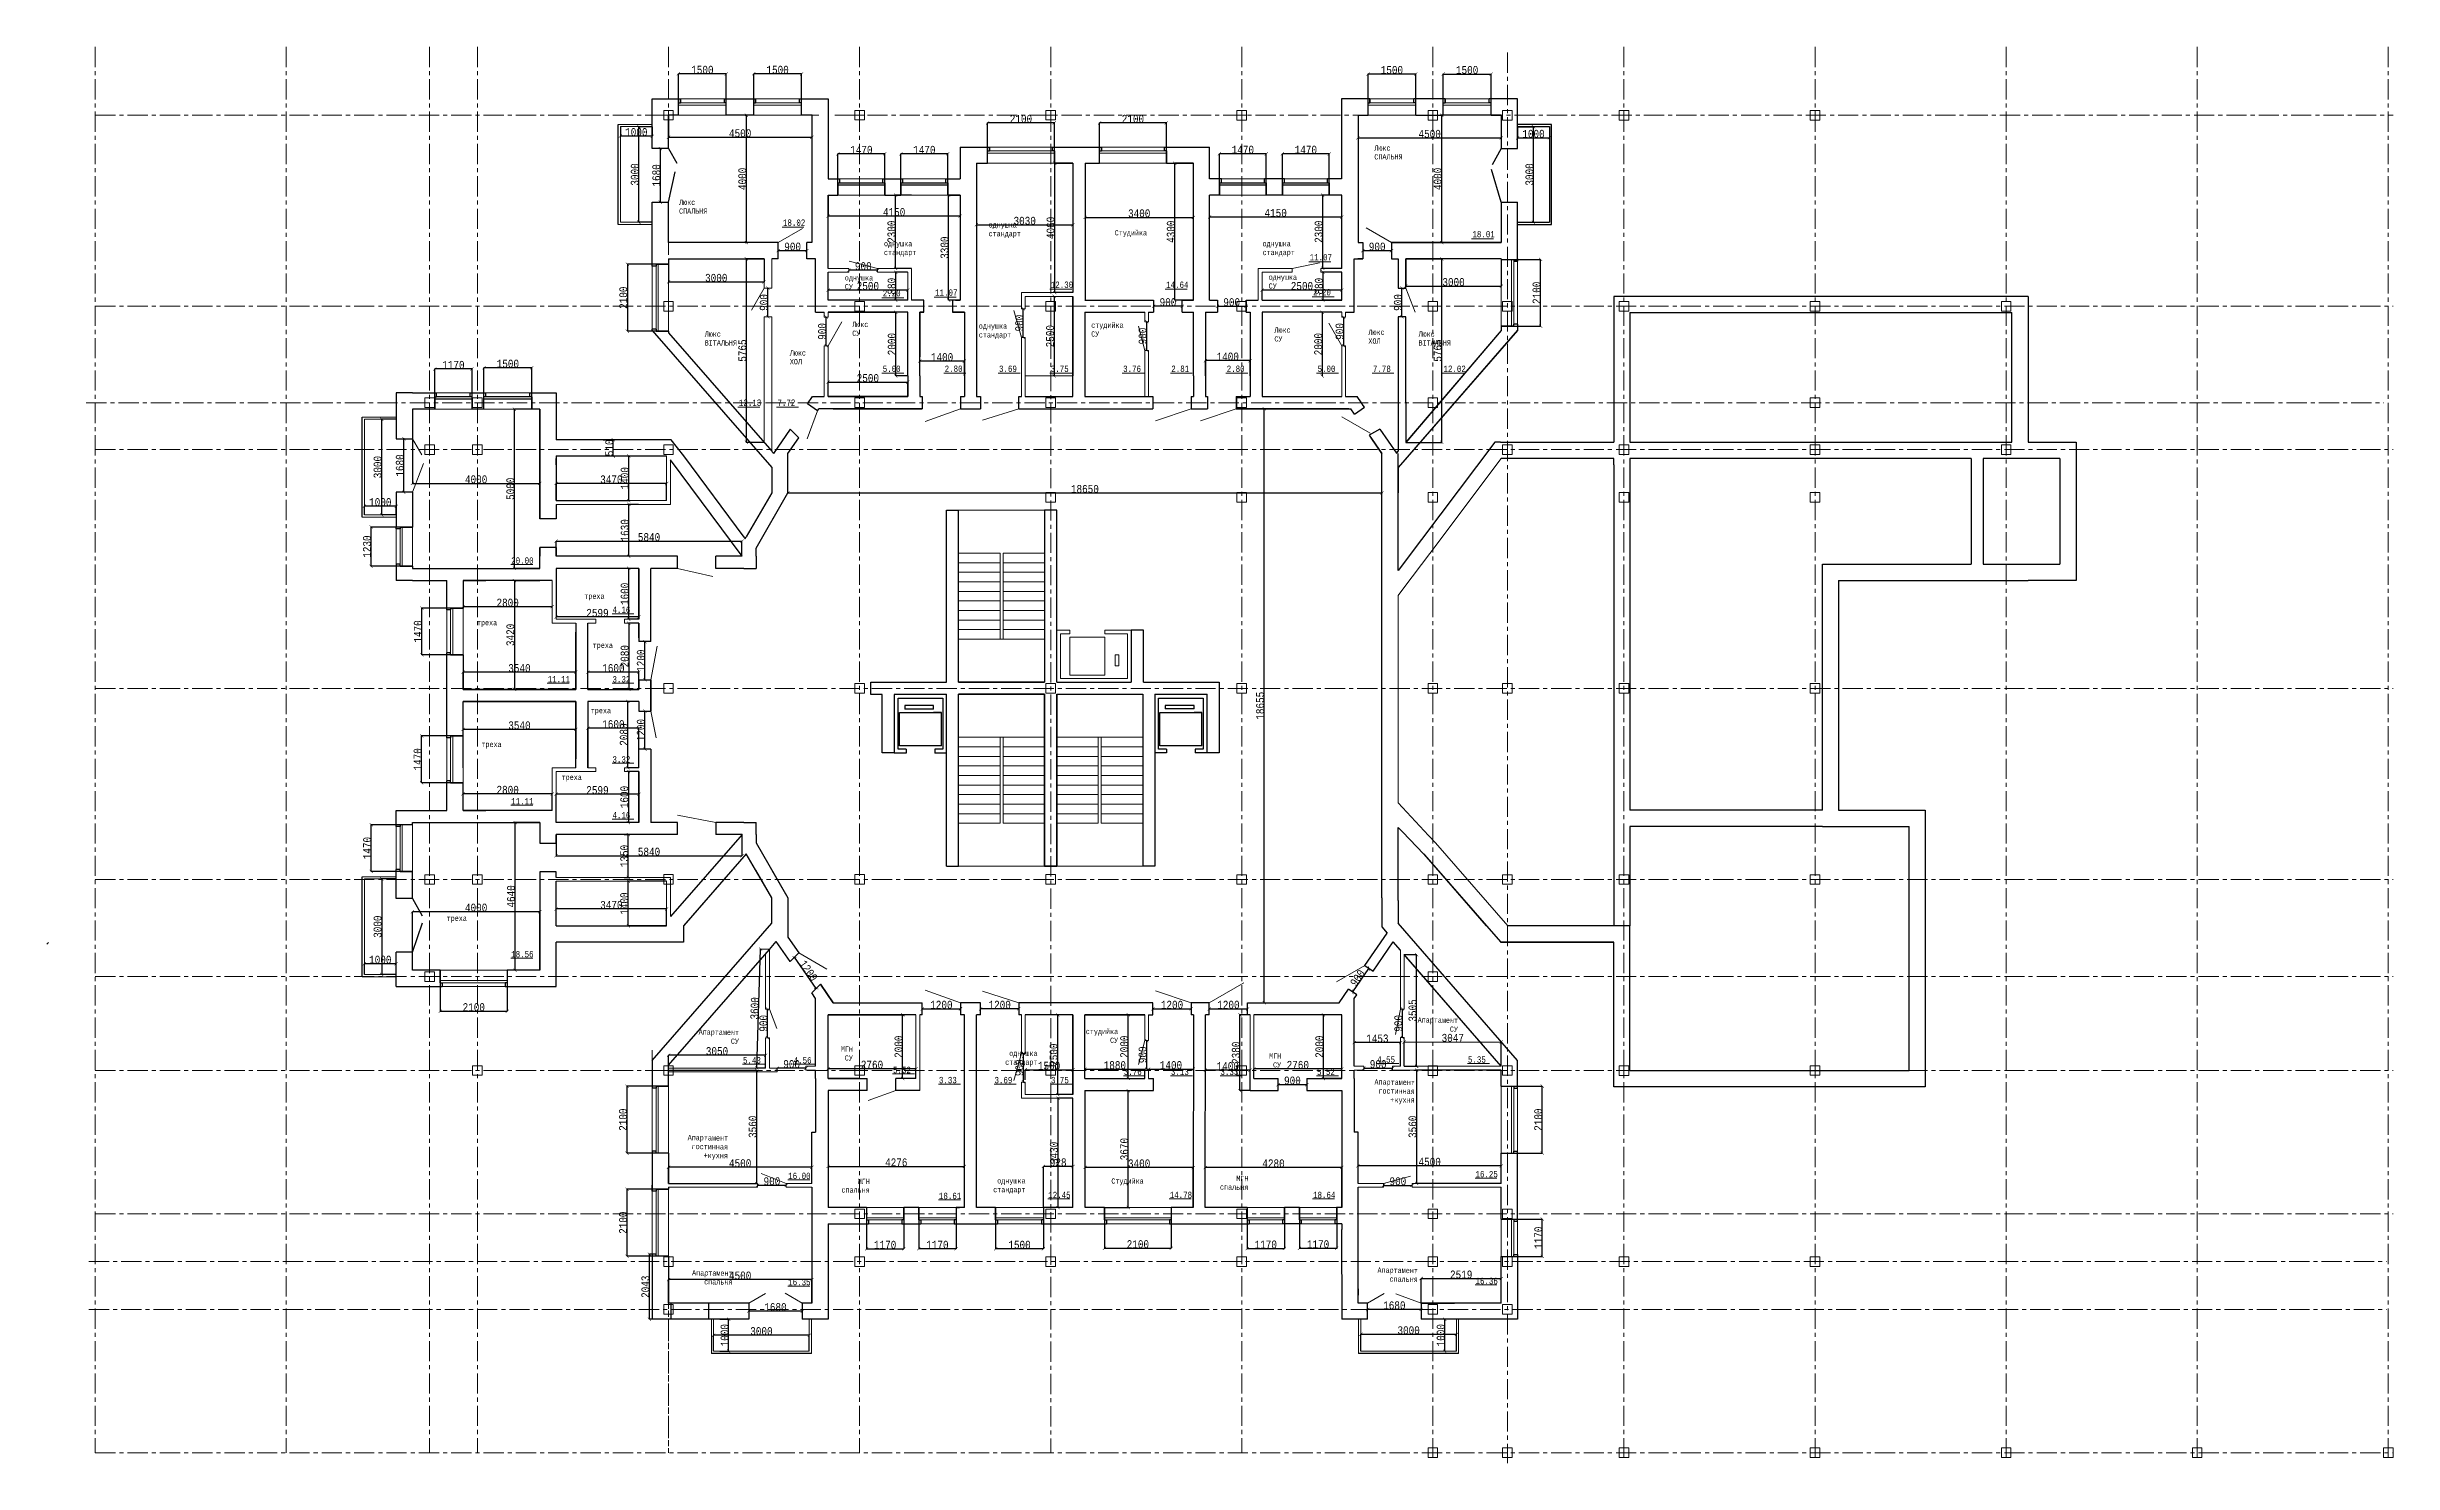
# Model space of a CAD drawing. Header units: millimetres. Extents: x -689206 to 4969298, y -1019800 to 703299.
# Drawn here: x 403514 to 477180, y 658825 to 703299 of the extents above; entities that cross this region are included whole.
import ezdxf

# ---------------------------------------------------------------- set-up
doc = ezdxf.new("R2010")
doc.units = ezdxf.units.MM
doc.linetypes.add('осеваяX2', pattern=[101.6, 63.5, -12.7, 12.7, -12.7])
for name, color, linetype, lineweight in [('б', 231, 'Continuous', 30), ('БАЛКОН', 7, 'Continuous', 20), ('несущие', 7, 'Continuous', 30), ('ОКНА', 250, 'Continuous', 20), ('ПЕРЕГОРОДКИ', 252, 'Continuous', 9), ('РАЗМЕРЫ', 7, 'Continuous', 9), ('Слой1', 7, 'Continuous', 30), ('стены', 7, 'Continuous', 20)]:
    doc.layers.add(name, color=color, linetype=linetype, lineweight=lineweight)
doc.styles.add('Аннотативный', font='isocteur.ttf', dxfattribs={"width": 0.7, "height": 250})
doc.dimstyles.new('Аннотативный', dxfattribs={"dimscale": 0, "dimtxt": 250, "dimasz": 100, "dimexe": 1.25, "dimexo": 0.625, "dimtad": 1, "dimdec": 0, "dimtxsty": 'Аннотативный', "dimblk": 'ARCHTICK', "dimcen": 2.5, "dimadec": 0, "dimazin": 0, "dimtfac": 1, "dimtdec": 0, "dimtmove": 0, "dimatfit": 3, "dimfxl": 1, "dimarcsym": 0})

msp = doc.modelspace()

# ---------------------------------------------------------------- texts
at = {"char_height": 165.8, "width": 766.271, "style": 'Аннотативный'}
for s, insert, attachment_point in [('Люкс\\PСПАЛЬНЯ', (445192.4, 700206.1), 1), ('Люкс\\PСПАЛЬНЯ', (423361.8, 698501), 1), ('однушка \\Pстандарт', (433080.6, 697793), 1), ('однушка \\Pстандарт', (429796.3, 697202.8), 1), ('Студийка', (437041.8, 697545.3), 1), ('однушка \\Pстандарт', (441682.7, 697202.8), 1), ('однушка\\PСУ', (428567.6, 696130.2), 1), ('однушка\\PСУ', (441875.5, 696150.2), 1), ('Люкс\\PВІТАЛЬНЯ', (424166.9, 694363.8), 1), ('Люкс\\PСУ', (428798.5, 694666.1), 1), ('однушка \\Pстандарт', (432774.4, 694615.8), 1), ('студийка\\PСУ', (436302.7, 694642.7), 1), ('Люкс\\PСУ', (442054.5, 694489.7), 1), ('Люкс ХОЛ', (445006, 694422.3), 1), ('Люкс\\PВІТАЛЬНЯ', (446580.4, 694363.8), 1), ('Люкс ХОЛ', (426839.5, 693771.8), 1), ('треха', (420386.4, 686132.2), 1), ('треха', (417015.3, 685301.8), 1), ('треха', (420651, 684589.8), 1), ('треха', (420591.2, 682539.6), 1), ('треха', (417157.5, 681477.4), 1), ('треха', (419673.4, 680445.3), 1), ('треха', (416065, 676018), 1), ('студийка\\PСУ', (437148.4, 672462.8), 3), ('однушка \\Pстандарт', (434616.3, 671774.1), 3), ('однушка \\Pстандарт', (434239.1, 667773.4), 3), ('Студийка', (437951, 667765.6), 3)]:
    msp.add_mtext(s, dxfattribs=dict(at, insert=insert, attachment_point=attachment_point))
at = {"char_height": 165.8, "width": 766.271, "attachment_point": 3, "rotation": 359.296007, "style": 'Аннотативный'}
for s, insert in [('Апартамент\\PСУ', (447823.1, 672810.5)), ('Апартамент\\PСУ', (425247.3, 672431.2)), ('МГН\\PСУ', (428823.9, 671906.6)), ('МГН\\PСУ', (442270.8, 671689.1)), ('Апартамент\\Pгостинная\\P+кухня', (446467.4, 670860.4)), ('Апартамент\\Pгостинная\\P+кухня', (424902.9, 669114.3)), ('МГН\\Pспальня', (429354, 667754.9)), ('МГН\\Pспальня', (441239.2, 667843.2)), ('Апартамент\\Pспальня', (425041.4, 664869)), ('Апартамент\\Pспальня', (446561.8, 664953.6))]:
    msp.add_mtext(s, dxfattribs=dict(at, insert=insert))
at = {"layer": 'РАЗМЕРЫ', "color": 114, "true_color": 0x139b48, "char_height": 200, "width": 656.117, "attachment_point": 1, "style": 'Аннотативный'}
for s, insert in [('18.02', (426623.7, 697879.3)), ('18.01', (448273.4, 697519.1)), ('11.07', (443162.3, 696793.7)), ('2.20', (429757.7, 695663.8)), ('11.07', (431401.8, 695683)), ('12.30', (435034.1, 695930.4)), ('14.64', (438655.8, 695930.4)), ('2.20', (443267.6, 695695.2)), ('5.00', (429757.7, 693291.2)), ('2.80', (431701.8, 693291.2)), ('3.69', (433407.6, 693291.2)), ('3.75', (435034.1, 693291.2)), ('3.76', (437305.2, 693291.2)), ('2.81', (438817.8, 693291.2)), ('2.80', (440557.6, 693291.2)), ('5.00', (443410.3, 693291.2)), ('7.78', (445149.1, 693291.2)), ('12.02', (447363.9, 693291.2)), ('12.13', (425241.5, 692225.8)), ('7.72', (426450.9, 692225.8)), ('20.00', (418091.6, 687268.3)), ('4.16', (421270.8, 685722.7)), ('11.11', (419239.1, 683544.8)), ('3.32', (421270.8, 683539.7)), ('3.32', (421270.8, 681024.7)), ('11.11', (418091.6, 679710.8)), ('4.16', (421270.8, 679271.6)), ('18.56', (418091.6, 674906.5)), ('5.43', (425370, 671573.9)), ('4.56', (426961.4, 671573.9)), ('5.52', (430079.6, 671269.7)), ('3.76', (437326.9, 671213.9)), ('3.13', (438806.4, 671213.9)), ('3.33', (440361.3, 671213.9)), ('5.52', (443391.5, 671210.4)), ('4.55', (445281.9, 671599.4)), ('5.35', (448132, 671599.4)), ('3.33', (431521.2, 670953.5)), ('3.69', (433266.8, 670953.5)), ('3.75', (435038.8, 670953.5)), ('16.00', (426789.9, 667943.9)), ('16.25', (448368.5, 667999.5)), ('18.61', (431521.2, 667314.9)), ('12.45', (434954.2, 667345)), ('14.78', (438768.3, 667345)), ('18.64', (443269.2, 667345)), ('16.35', (426789.9, 664610.1)), ('16.36', (448368.5, 664644.8))]:
    msp.add_mtext(s, dxfattribs=dict(at, insert=insert))

# ---------------------------------------------------------------- blocks, each defined once
blk = doc.blocks.new('_ArchTick')
at = {"color": 0, "linetype": 'ByBlock', "const_width": 0.15}
blk.add_lwpolyline([(-0.5, -0.5), (0.5, 0.5)], dxfattribs=at)
blk = doc.blocks.new('*D3')
at = {"layer": 'Defpoints', "color": 0, "lineweight": 20, "transparency": 16777216}
for p in [(423030, 696645), (426030, 696645), (426030, 695918)]:
    blk.add_point(p, dxfattribs=at)
at = {"layer": 'стены', "color": 0, "lineweight": -2, "transparency": 16777216}
for p, q in [((423030, 696645), (423030, 695917)), ((426030, 696645), (426030, 695917)), ((423030, 695918), (426030, 695918))]:
    blk.add_line(p, q, dxfattribs=at)
at = {"layer": 'стены', "color": 0, "lineweight": -2, "transparency": 16777216, "xscale": 100, "yscale": 100, "zscale": 100, "rotation": 180}
blk.add_blockref('_ArchTick', (423030, 695918), dxfattribs=at)
at = {"layer": 'стены', "color": 0, "lineweight": -2, "transparency": 16777216, "xscale": 100, "yscale": 100, "zscale": 100}
blk.add_blockref('_ArchTick', (426030, 695918), dxfattribs=at)
at = {"layer": 'стены', "color": 0, "transparency": 16777216, "insert": (424530, 696044), "char_height": 250, "attachment_point": 5, "style": 'Аннотативный'}
blk.add_mtext('3000', dxfattribs=at)
blk = doc.blocks.new('*D4')
at = {"layer": 'Defpoints', "color": 0, "lineweight": 20, "transparency": 16777216}
for p in [(425475, 696645), (426030, 696645), (426030, 690881)]:
    blk.add_point(p, dxfattribs=at)
at = {"layer": 'стены', "color": 0, "lineweight": -2, "transparency": 16777216}
for p, q in [((426029, 696645), (425474, 696645)), ((425475, 690881), (425475, 696645)), ((426029, 690881), (425474, 690881))]:
    blk.add_line(p, q, dxfattribs=at)
at = {"layer": 'стены', "color": 0, "lineweight": -2, "transparency": 16777216, "xscale": 100, "yscale": 100, "zscale": 100}
for p, rotation in [((425475, 696645), 90), ((425475, 690881), 270)]:
    blk.add_blockref('_ArchTick', p, dxfattribs=dict(at, rotation=rotation))
at = {"layer": 'стены', "color": 0, "transparency": 16777216, "insert": (425350, 693763), "char_height": 250, "attachment_point": 5, "rotation": 90, "style": 'Аннотативный'}
blk.add_mtext('5765', dxfattribs=at)
blk = doc.blocks.new('*D5')
at = {"layer": 'Defpoints', "color": 0, "lineweight": 20, "transparency": 16777216}
for p in [(423030, 701155), (427530, 701155), (427530, 700460)]:
    blk.add_point(p, dxfattribs=at)
at = {"layer": 'стены', "color": 0, "lineweight": -2, "transparency": 16777216}
for p, q in [((423030, 701155), (423030, 700458)), ((427530, 701155), (427530, 700458)), ((423030, 700460), (427530, 700460))]:
    blk.add_line(p, q, dxfattribs=at)
at = {"layer": 'стены', "color": 0, "lineweight": -2, "transparency": 16777216, "xscale": 100, "yscale": 100, "zscale": 100, "rotation": 180}
blk.add_blockref('_ArchTick', (423030, 700460), dxfattribs=at)
at = {"layer": 'стены', "color": 0, "lineweight": -2, "transparency": 16777216, "xscale": 100, "yscale": 100, "zscale": 100}
blk.add_blockref('_ArchTick', (427530, 700460), dxfattribs=at)
at = {"layer": 'стены', "color": 0, "transparency": 16777216, "insert": (425280, 700585), "char_height": 250, "attachment_point": 5, "style": 'Аннотативный'}
blk.add_mtext('4500', dxfattribs=at)
blk = doc.blocks.new('*D6')
at = {"layer": 'Defpoints', "color": 0, "lineweight": 20, "transparency": 16777216}
for p in [(431826, 698645), (432190, 698645), (432190, 695345)]:
    blk.add_point(p, dxfattribs=at)
at = {"layer": 'стены', "color": 0, "lineweight": -2, "transparency": 16777216}
for p, q in [((432189, 698645), (431824, 698645)), ((431826, 695345), (431826, 698645)), ((432189, 695345), (431824, 695345))]:
    blk.add_line(p, q, dxfattribs=at)
at = {"layer": 'стены', "color": 0, "lineweight": -2, "transparency": 16777216, "xscale": 100, "yscale": 100, "zscale": 100}
for p, rotation in [((431826, 698645), 90), ((431826, 695345), 270)]:
    blk.add_blockref('_ArchTick', p, dxfattribs=dict(at, rotation=rotation))
at = {"layer": 'стены', "color": 0, "transparency": 16777216, "insert": (431700, 696995), "char_height": 250, "attachment_point": 5, "rotation": 90, "style": 'Аннотативный'}
blk.add_mtext('3300', dxfattribs=at)
blk = doc.blocks.new('*D7')
at = {"layer": 'Defpoints', "color": 0, "lineweight": 20, "transparency": 16777216}
for p in [(430158, 698645), (430660, 698645), (430660, 696345)]:
    blk.add_point(p, dxfattribs=at)
at = {"layer": 'стены', "color": 0, "lineweight": -2, "transparency": 16777216}
for p, q in [((430659, 698645), (430157, 698645)), ((430158, 696345), (430158, 698645)), ((430659, 696345), (430157, 696345))]:
    blk.add_line(p, q, dxfattribs=at)
at = {"layer": 'стены', "color": 0, "lineweight": -2, "transparency": 16777216, "xscale": 100, "yscale": 100, "zscale": 100}
for p, rotation in [((430158, 698645), 90), ((430158, 696345), 270)]:
    blk.add_blockref('_ArchTick', p, dxfattribs=dict(at, rotation=rotation))
at = {"layer": 'стены', "color": 0, "transparency": 16777216, "insert": (430033, 697495), "char_height": 250, "attachment_point": 5, "rotation": 90, "style": 'Аннотативный'}
blk.add_mtext('2300', dxfattribs=at)
blk = doc.blocks.new('*D8')
at = {"layer": 'Defpoints', "color": 0, "lineweight": 20, "transparency": 16777216}
for p in [(428040, 698645), (432190, 698645), (428040, 697986)]:
    blk.add_point(p, dxfattribs=at)
at = {"layer": 'стены', "color": 0, "lineweight": -2, "transparency": 16777216}
for p, q in [((428040, 698645), (428040, 697985)), ((432190, 698645), (432190, 697985)), ((432190, 697986), (428040, 697986))]:
    blk.add_line(p, q, dxfattribs=at)
at = {"layer": 'стены', "color": 0, "lineweight": -2, "transparency": 16777216, "xscale": 100, "yscale": 100, "zscale": 100, "rotation": 180}
blk.add_blockref('_ArchTick', (428040, 697986), dxfattribs=at)
at = {"layer": 'стены', "color": 0, "lineweight": -2, "transparency": 16777216, "xscale": 100, "yscale": 100, "zscale": 100}
blk.add_blockref('_ArchTick', (432190, 697986), dxfattribs=at)
at = {"layer": 'стены', "color": 0, "transparency": 16777216, "insert": (430115, 698111), "char_height": 250, "attachment_point": 5, "style": 'Аннотативный'}
blk.add_mtext('4150', dxfattribs=at)
blk = doc.blocks.new('*D9')
at = {"layer": 'Defpoints', "color": 0, "lineweight": 20, "transparency": 16777216}
for p in [(432700, 697711), (435730, 697711), (435730, 697711)]:
    blk.add_point(p, dxfattribs=at)
at = {"layer": 'стены', "color": 0, "lineweight": -2, "transparency": 16777216}
for p, q in [((432700, 697711), (432700, 697712)), ((432700, 697711), (435730, 697711)), ((435730, 697711), (435730, 697712))]:
    blk.add_line(p, q, dxfattribs=at)
at = {"layer": 'стены', "color": 0, "lineweight": -2, "transparency": 16777216, "xscale": 100, "yscale": 100, "zscale": 100, "rotation": 180}
blk.add_blockref('_ArchTick', (432700, 697711), dxfattribs=at)
at = {"layer": 'стены', "color": 0, "lineweight": -2, "transparency": 16777216, "xscale": 100, "yscale": 100, "zscale": 100}
blk.add_blockref('_ArchTick', (435730, 697711), dxfattribs=at)
at = {"layer": 'стены', "color": 0, "transparency": 16777216, "insert": (434215, 697836), "char_height": 250, "attachment_point": 5, "style": 'Аннотативный'}
blk.add_mtext('3030', dxfattribs=at)
blk = doc.blocks.new('*D10')
at = {"layer": 'Defpoints', "color": 0, "lineweight": 20, "transparency": 16777216}
for p in [(435156, 699645), (435730, 699645), (435730, 695585)]:
    blk.add_point(p, dxfattribs=at)
at = {"layer": 'стены', "color": 0, "lineweight": -2, "transparency": 16777216}
for p, q in [((435729, 699645), (435155, 699645)), ((435156, 695585), (435156, 699645)), ((435729, 695585), (435155, 695585))]:
    blk.add_line(p, q, dxfattribs=at)
at = {"layer": 'стены', "color": 0, "lineweight": -2, "transparency": 16777216, "xscale": 100, "yscale": 100, "zscale": 100}
for p, rotation in [((435156, 699645), 90), ((435156, 695585), 270)]:
    blk.add_blockref('_ArchTick', p, dxfattribs=dict(at, rotation=rotation))
at = {"layer": 'стены', "color": 0, "transparency": 16777216, "insert": (435030, 697615), "char_height": 250, "attachment_point": 5, "rotation": 90, "style": 'Аннотативный'}
blk.add_mtext('4060', dxfattribs=at)
blk = doc.blocks.new('*D11')
at = {"layer": 'Defpoints', "color": 0, "lineweight": 20, "transparency": 16777216}
for p in [(435138, 695465), (435138, 692965), (435138, 692965)]:
    blk.add_point(p, dxfattribs=at)
at = {"layer": 'стены', "color": 0, "lineweight": -2, "transparency": 16777216}
for p, q in [((435138, 695465), (435138, 692965)), ((435139, 695465), (435139, 695465)), ((435139, 692965), (435139, 692965))]:
    blk.add_line(p, q, dxfattribs=at)
at = {"layer": 'стены', "color": 0, "lineweight": -2, "transparency": 16777216, "xscale": 100, "yscale": 100, "zscale": 100}
for p, rotation in [((435138, 695465), 90), ((435138, 692965), 270)]:
    blk.add_blockref('_ArchTick', p, dxfattribs=dict(at, rotation=rotation))
at = {"layer": 'стены', "color": 0, "transparency": 16777216, "insert": (435012, 694215), "char_height": 250, "attachment_point": 5, "rotation": 90, "style": 'Аннотативный'}
blk.add_mtext('2500', dxfattribs=at)
blk = doc.blocks.new('*D12')
at = {"layer": 'Defpoints', "color": 0, "lineweight": 20, "transparency": 16777216}
for p in [(430920, 693429), (430920, 692965), (432320, 692965)]:
    blk.add_point(p, dxfattribs=at)
at = {"layer": 'стены', "color": 0, "lineweight": -2, "transparency": 16777216}
for p, q in [((430920, 692966), (430920, 693431)), ((432320, 693429), (430920, 693429)), ((432320, 692966), (432320, 693431))]:
    blk.add_line(p, q, dxfattribs=at)
at = {"layer": 'стены', "color": 0, "lineweight": -2, "transparency": 16777216, "xscale": 100, "yscale": 100, "zscale": 100, "rotation": 180}
blk.add_blockref('_ArchTick', (430920, 693429), dxfattribs=at)
at = {"layer": 'стены', "color": 0, "lineweight": -2, "transparency": 16777216, "xscale": 100, "yscale": 100, "zscale": 100}
blk.add_blockref('_ArchTick', (432320, 693429), dxfattribs=at)
at = {"layer": 'стены', "color": 0, "transparency": 16777216, "insert": (431620, 693555), "char_height": 250, "attachment_point": 5, "style": 'Аннотативный'}
blk.add_mtext('1400', dxfattribs=at)
blk = doc.blocks.new('*D13')
at = {"layer": 'Defpoints', "color": 0, "lineweight": 20, "transparency": 16777216}
for p in [(430168, 694965), (430540, 694965), (430540, 692965)]:
    blk.add_point(p, dxfattribs=at)
at = {"layer": 'стены', "color": 0, "lineweight": -2, "transparency": 16777216}
for p, q in [((430539, 694965), (430167, 694965)), ((430168, 692965), (430168, 694965)), ((430539, 692965), (430167, 692965))]:
    blk.add_line(p, q, dxfattribs=at)
at = {"layer": 'стены', "color": 0, "lineweight": -2, "transparency": 16777216, "xscale": 100, "yscale": 100, "zscale": 100}
for p, rotation in [((430168, 694965), 90), ((430168, 692965), 270)]:
    blk.add_blockref('_ArchTick', p, dxfattribs=dict(at, rotation=rotation))
at = {"layer": 'стены', "color": 0, "transparency": 16777216, "insert": (430042, 693965), "char_height": 250, "attachment_point": 5, "rotation": 90, "style": 'Аннотативный'}
blk.add_mtext('2000', dxfattribs=at)
blk = doc.blocks.new('*D14')
at = {"layer": 'Defpoints', "color": 0, "lineweight": 20, "transparency": 16777216}
for p in [(430164, 696225), (430540, 696225), (430540, 695345)]:
    blk.add_point(p, dxfattribs=at)
at = {"layer": 'стены', "color": 0, "lineweight": -2, "transparency": 16777216}
for p, q in [((430539, 696225), (430162, 696225)), ((430164, 695345), (430164, 696225)), ((430539, 695345), (430162, 695345))]:
    blk.add_line(p, q, dxfattribs=at)
at = {"layer": 'стены', "color": 0, "lineweight": -2, "transparency": 16777216, "xscale": 100, "yscale": 100, "zscale": 100}
for p, rotation in [((430164, 696225), 90), ((430164, 695345), 270)]:
    blk.add_blockref('_ArchTick', p, dxfattribs=dict(at, rotation=rotation))
at = {"layer": 'стены', "color": 0, "transparency": 16777216, "insert": (430038, 695785), "char_height": 250, "attachment_point": 5, "rotation": 90, "style": 'Аннотативный'}
blk.add_mtext('880', dxfattribs=at)
blk = doc.blocks.new('*D15')
at = {"layer": 'Defpoints', "color": 0, "lineweight": 20, "transparency": 16777216}
for p in [(428040, 695663), (428040, 695345), (430540, 695345)]:
    blk.add_point(p, dxfattribs=at)
at = {"layer": 'стены', "color": 0, "lineweight": -2, "transparency": 16777216}
for p, q in [((428040, 695346), (428040, 695665)), ((430540, 695663), (428040, 695663)), ((430540, 695346), (430540, 695665))]:
    blk.add_line(p, q, dxfattribs=at)
at = {"layer": 'стены', "color": 0, "lineweight": -2, "transparency": 16777216, "xscale": 100, "yscale": 100, "zscale": 100, "rotation": 180}
blk.add_blockref('_ArchTick', (428040, 695663), dxfattribs=at)
at = {"layer": 'стены', "color": 0, "lineweight": -2, "transparency": 16777216, "xscale": 100, "yscale": 100, "zscale": 100}
blk.add_blockref('_ArchTick', (430540, 695663), dxfattribs=at)
at = {"layer": 'стены', "color": 0, "transparency": 16777216, "insert": (429290, 695789), "char_height": 250, "attachment_point": 5, "style": 'Аннотативный'}
blk.add_mtext('2500', dxfattribs=at)
blk = doc.blocks.new('*D16')
at = {"layer": 'Defpoints', "color": 0, "lineweight": 20, "transparency": 16777216}
for p in [(436110, 697945), (439510, 697945), (439510, 697945)]:
    blk.add_point(p, dxfattribs=at)
at = {"layer": 'стены', "color": 0, "lineweight": -2, "transparency": 16777216}
for p, q in [((436110, 697945), (439510, 697945)), ((436110, 697944), (436110, 697943)), ((439510, 697945), (439510, 697946))]:
    blk.add_line(p, q, dxfattribs=at)
at = {"layer": 'стены', "color": 0, "lineweight": -2, "transparency": 16777216, "xscale": 100, "yscale": 100, "zscale": 100, "rotation": 180}
blk.add_blockref('_ArchTick', (436110, 697945), dxfattribs=at)
at = {"layer": 'стены', "color": 0, "lineweight": -2, "transparency": 16777216, "xscale": 100, "yscale": 100, "zscale": 100}
blk.add_blockref('_ArchTick', (439510, 697945), dxfattribs=at)
at = {"layer": 'стены', "color": 0, "transparency": 16777216, "insert": (437810, 698070), "char_height": 250, "attachment_point": 5, "style": 'Аннотативный'}
blk.add_mtext('3400', dxfattribs=at)
blk = doc.blocks.new('*D17')
at = {"layer": 'Defpoints', "color": 0, "lineweight": 20, "transparency": 16777216}
for p in [(438929, 699645), (439510, 699645), (439510, 695345)]:
    blk.add_point(p, dxfattribs=at)
at = {"layer": 'стены', "color": 0, "lineweight": -2, "transparency": 16777216}
for p, q in [((439509, 699645), (438928, 699645)), ((438929, 695345), (438929, 699645)), ((439509, 695345), (438928, 695345))]:
    blk.add_line(p, q, dxfattribs=at)
at = {"layer": 'стены', "color": 0, "lineweight": -2, "transparency": 16777216, "xscale": 100, "yscale": 100, "zscale": 100}
for p, rotation in [((438929, 699645), 90), ((438929, 695345), 270)]:
    blk.add_blockref('_ArchTick', p, dxfattribs=dict(at, rotation=rotation))
at = {"layer": 'стены', "color": 0, "transparency": 16777216, "insert": (438804, 697495), "char_height": 250, "attachment_point": 5, "rotation": 90, "style": 'Аннотативный'}
blk.add_mtext('4300', dxfattribs=at)
blk = doc.blocks.new('*D18')
at = {"layer": 'Defpoints', "color": 0, "lineweight": 20, "transparency": 16777216}
for p in [(439890, 693446), (439890, 692965), (441290, 692965)]:
    blk.add_point(p, dxfattribs=at)
at = {"layer": 'стены', "color": 0, "lineweight": -2, "transparency": 16777216}
for p, q in [((439890, 692966), (439890, 693447)), ((441290, 693446), (439890, 693446)), ((441290, 692966), (441290, 693447))]:
    blk.add_line(p, q, dxfattribs=at)
at = {"layer": 'стены', "color": 0, "lineweight": -2, "transparency": 16777216, "xscale": 100, "yscale": 100, "zscale": 100, "rotation": 180}
blk.add_blockref('_ArchTick', (439890, 693446), dxfattribs=at)
at = {"layer": 'стены', "color": 0, "lineweight": -2, "transparency": 16777216, "xscale": 100, "yscale": 100, "zscale": 100}
blk.add_blockref('_ArchTick', (441290, 693446), dxfattribs=at)
at = {"layer": 'стены', "color": 0, "transparency": 16777216, "insert": (440590, 693572), "char_height": 250, "attachment_point": 5, "style": 'Аннотативный'}
blk.add_mtext('1400', dxfattribs=at)
blk = doc.blocks.new('*D19')
at = {"layer": 'Defpoints', "color": 0, "lineweight": 20, "transparency": 16777216}
for p in [(443571, 698645), (444170, 698645), (444170, 696345)]:
    blk.add_point(p, dxfattribs=at)
at = {"layer": 'стены', "color": 0, "lineweight": -2, "transparency": 16777216}
for p, q in [((444169, 698645), (443570, 698645)), ((443571, 696345), (443571, 698645)), ((444169, 696345), (443570, 696345))]:
    blk.add_line(p, q, dxfattribs=at)
at = {"layer": 'стены', "color": 0, "lineweight": -2, "transparency": 16777216, "xscale": 100, "yscale": 100, "zscale": 100}
for p, rotation in [((443571, 698645), 90), ((443571, 696345), 270)]:
    blk.add_blockref('_ArchTick', p, dxfattribs=dict(at, rotation=rotation))
at = {"layer": 'стены', "color": 0, "transparency": 16777216, "insert": (443446, 697495), "char_height": 250, "attachment_point": 5, "rotation": 90, "style": 'Аннотативный'}
blk.add_mtext('2300', dxfattribs=at)
blk = doc.blocks.new('*D20')
at = {"layer": 'Defpoints', "color": 0, "lineweight": 20, "transparency": 16777216}
for p in [(440020, 697945), (444170, 697959), (444170, 697945)]:
    blk.add_point(p, dxfattribs=at)
at = {"layer": 'стены', "color": 0, "lineweight": -2, "transparency": 16777216}
for p, q in [((440020, 697945), (440020, 697961)), ((440020, 697959), (444170, 697959)), ((444170, 697945), (444170, 697961))]:
    blk.add_line(p, q, dxfattribs=at)
at = {"layer": 'стены', "color": 0, "lineweight": -2, "transparency": 16777216, "xscale": 100, "yscale": 100, "zscale": 100, "rotation": 180}
blk.add_blockref('_ArchTick', (440020, 697959), dxfattribs=at)
at = {"layer": 'стены', "color": 0, "lineweight": -2, "transparency": 16777216, "xscale": 100, "yscale": 100, "zscale": 100}
blk.add_blockref('_ArchTick', (444170, 697959), dxfattribs=at)
at = {"layer": 'стены', "color": 0, "transparency": 16777216, "insert": (442095, 698085), "char_height": 250, "attachment_point": 5, "style": 'Аннотативный'}
blk.add_mtext('4150', dxfattribs=at)
blk = doc.blocks.new('*D21')
at = {"layer": 'Defpoints', "color": 0, "lineweight": 20, "transparency": 16777216}
for p in [(444170, 696225), (443577, 695345), (444170, 695345)]:
    blk.add_point(p, dxfattribs=at)
at = {"layer": 'стены', "color": 0, "lineweight": -2, "transparency": 16777216}
for p, q in [((444169, 696225), (443576, 696225)), ((443577, 696225), (443577, 695345)), ((444169, 695345), (443576, 695345))]:
    blk.add_line(p, q, dxfattribs=at)
at = {"layer": 'стены', "color": 0, "lineweight": -2, "transparency": 16777216, "xscale": 100, "yscale": 100, "zscale": 100}
for p, rotation in [((443577, 696225), 90), ((443577, 695345), 270)]:
    blk.add_blockref('_ArchTick', p, dxfattribs=dict(at, rotation=rotation))
at = {"layer": 'стены', "color": 0, "transparency": 16777216, "insert": (443452, 695785), "char_height": 250, "attachment_point": 5, "rotation": 90, "style": 'Аннотативный'}
blk.add_mtext('880', dxfattribs=at)
blk = doc.blocks.new('*D22')
at = {"layer": 'Defpoints', "color": 0, "lineweight": 20, "transparency": 16777216}
for p in [(441670, 695663), (441670, 695345), (444170, 695345)]:
    blk.add_point(p, dxfattribs=at)
at = {"layer": 'стены', "color": 0, "lineweight": -2, "transparency": 16777216}
for p, q in [((441670, 695346), (441670, 695665)), ((444170, 695663), (441670, 695663)), ((444170, 695346), (444170, 695665))]:
    blk.add_line(p, q, dxfattribs=at)
at = {"layer": 'стены', "color": 0, "lineweight": -2, "transparency": 16777216, "xscale": 100, "yscale": 100, "zscale": 100, "rotation": 180}
blk.add_blockref('_ArchTick', (441670, 695663), dxfattribs=at)
at = {"layer": 'стены', "color": 0, "lineweight": -2, "transparency": 16777216, "xscale": 100, "yscale": 100, "zscale": 100}
blk.add_blockref('_ArchTick', (444170, 695663), dxfattribs=at)
at = {"layer": 'стены', "color": 0, "transparency": 16777216, "insert": (442920, 695789), "char_height": 250, "attachment_point": 5, "style": 'Аннотативный'}
blk.add_mtext('2500', dxfattribs=at)
blk = doc.blocks.new('*D23')
at = {"layer": 'Defpoints', "color": 0, "lineweight": 20, "transparency": 16777216}
for p in [(443581, 694965), (443556, 692965), (443581, 692965)]:
    blk.add_point(p, dxfattribs=at)
at = {"layer": 'стены', "color": 0, "lineweight": -2, "transparency": 16777216}
for p, q in [((443580, 694965), (443555, 694965)), ((443556, 694965), (443556, 692965)), ((443580, 692965), (443555, 692965))]:
    blk.add_line(p, q, dxfattribs=at)
at = {"layer": 'стены', "color": 0, "lineweight": -2, "transparency": 16777216, "xscale": 100, "yscale": 100, "zscale": 100}
for p, rotation in [((443556, 694965), 90), ((443556, 692965), 270)]:
    blk.add_blockref('_ArchTick', p, dxfattribs=dict(at, rotation=rotation))
at = {"layer": 'стены', "color": 0, "transparency": 16777216, "insert": (443431, 693965), "char_height": 250, "attachment_point": 5, "rotation": 90, "style": 'Аннотативный'}
blk.add_mtext('2000', dxfattribs=at)
blk = doc.blocks.new('*D24')
at = {"layer": 'Defpoints', "color": 0, "lineweight": 20, "transparency": 16777216}
for p in [(444680, 700441), (449180, 700441), (449180, 700441)]:
    blk.add_point(p, dxfattribs=at)
at = {"layer": 'стены', "color": 0, "lineweight": -2, "transparency": 16777216}
for p, q in [((444680, 700442), (444680, 700442)), ((444680, 700441), (449180, 700441)), ((449180, 700442), (449180, 700442))]:
    blk.add_line(p, q, dxfattribs=at)
at = {"layer": 'стены', "color": 0, "lineweight": -2, "transparency": 16777216, "xscale": 100, "yscale": 100, "zscale": 100, "rotation": 180}
blk.add_blockref('_ArchTick', (444680, 700441), dxfattribs=at)
at = {"layer": 'стены', "color": 0, "lineweight": -2, "transparency": 16777216, "xscale": 100, "yscale": 100, "zscale": 100}
blk.add_blockref('_ArchTick', (449180, 700441), dxfattribs=at)
at = {"layer": 'стены', "color": 0, "transparency": 16777216, "insert": (446930, 700567), "char_height": 250, "attachment_point": 5, "style": 'Аннотативный'}
blk.add_mtext('4500', dxfattribs=at)
blk = doc.blocks.new('*D25')
at = {"layer": 'Defpoints', "color": 0, "lineweight": 20, "transparency": 16777216}
for p in [(447307, 701155), (449180, 701155), (449180, 697155)]:
    blk.add_point(p, dxfattribs=at)
at = {"layer": 'стены', "color": 0, "lineweight": -2, "transparency": 16777216}
for p, q in [((449179, 701155), (447306, 701155)), ((447307, 697155), (447307, 701155)), ((449179, 697155), (447306, 697155))]:
    blk.add_line(p, q, dxfattribs=at)
at = {"layer": 'стены', "color": 0, "lineweight": -2, "transparency": 16777216, "xscale": 100, "yscale": 100, "zscale": 100}
for p, rotation in [((447307, 701155), 90), ((447307, 697155), 270)]:
    blk.add_blockref('_ArchTick', p, dxfattribs=dict(at, rotation=rotation))
at = {"layer": 'стены', "color": 0, "transparency": 16777216, "insert": (447182, 699155), "char_height": 250, "attachment_point": 5, "rotation": 90, "style": 'Аннотативный'}
blk.add_mtext('4000', dxfattribs=at)
blk = doc.blocks.new('*D26')
at = {"layer": 'Defpoints', "color": 0, "lineweight": 20, "transparency": 16777216}
for p in [(446180, 696645), (447309, 696645), (446180, 690881)]:
    blk.add_point(p, dxfattribs=at)
at = {"layer": 'стены', "color": 0, "lineweight": -2, "transparency": 16777216}
for p, q in [((446181, 696645), (447310, 696645)), ((447309, 690881), (447309, 696645)), ((446181, 690881), (447310, 690881))]:
    blk.add_line(p, q, dxfattribs=at)
at = {"layer": 'стены', "color": 0, "lineweight": -2, "transparency": 16777216, "xscale": 100, "yscale": 100, "zscale": 100}
for p, rotation in [((447309, 696645), 90), ((447309, 690881), 270)]:
    blk.add_blockref('_ArchTick', p, dxfattribs=dict(at, rotation=rotation))
at = {"layer": 'стены', "color": 0, "transparency": 16777216, "insert": (447183, 693763), "char_height": 250, "attachment_point": 5, "rotation": 90, "style": 'Аннотативный'}
blk.add_mtext('5765', dxfattribs=at)
blk = doc.blocks.new('*D27')
at = {"layer": 'Defpoints', "color": 0, "lineweight": 20, "transparency": 16777216}
for p in [(418193, 686543), (418193, 683123), (418193, 683123)]:
    blk.add_point(p, dxfattribs=at)
at = {"layer": 'стены', "color": 0, "lineweight": -2, "transparency": 16777216}
for p, q in [((418193, 686543), (418193, 683123)), ((418194, 686543), (418194, 686543)), ((418194, 683123), (418194, 683123))]:
    blk.add_line(p, q, dxfattribs=at)
at = {"layer": 'стены', "color": 0, "lineweight": -2, "transparency": 16777216, "xscale": 100, "yscale": 100, "zscale": 100}
for p, rotation in [((418193, 686543), 90), ((418193, 683123), 270)]:
    blk.add_blockref('_ArchTick', p, dxfattribs=dict(at, rotation=rotation))
at = {"layer": 'стены', "color": 0, "transparency": 16777216, "insert": (418067, 684833), "char_height": 250, "attachment_point": 5, "rotation": 90, "style": 'Аннотативный'}
blk.add_mtext('3420', dxfattribs=at)
blk = doc.blocks.new('*D28')
at = {"layer": 'Defpoints', "color": 0, "lineweight": 20, "transparency": 16777216}
for p in [(416580, 683663), (416580, 683123), (420120, 683123)]:
    blk.add_point(p, dxfattribs=at)
at = {"layer": 'стены', "color": 0, "lineweight": -2, "transparency": 16777216}
for p, q in [((416580, 683124), (416580, 683665)), ((420120, 683663), (416580, 683663)), ((420120, 683124), (420120, 683665))]:
    blk.add_line(p, q, dxfattribs=at)
at = {"layer": 'стены', "color": 0, "lineweight": -2, "transparency": 16777216, "xscale": 100, "yscale": 100, "zscale": 100, "rotation": 180}
blk.add_blockref('_ArchTick', (416580, 683663), dxfattribs=at)
at = {"layer": 'стены', "color": 0, "lineweight": -2, "transparency": 16777216, "xscale": 100, "yscale": 100, "zscale": 100}
blk.add_blockref('_ArchTick', (420120, 683663), dxfattribs=at)
at = {"layer": 'стены', "color": 0, "transparency": 16777216, "insert": (418350, 683789), "char_height": 250, "attachment_point": 5, "style": 'Аннотативный'}
blk.add_mtext('3540', dxfattribs=at)
blk = doc.blocks.new('*D29')
at = {"layer": 'Defpoints', "color": 0, "lineweight": 20, "transparency": 16777216}
for p in [(422100, 685203), (421782, 683123), (422100, 683123)]:
    blk.add_point(p, dxfattribs=at)
at = {"layer": 'стены', "color": 0, "lineweight": -2, "transparency": 16777216}
for p, q in [((422099, 685203), (421781, 685203)), ((421782, 685203), (421782, 683123)), ((422099, 683123), (421781, 683123))]:
    blk.add_line(p, q, dxfattribs=at)
at = {"layer": 'стены', "color": 0, "lineweight": -2, "transparency": 16777216, "xscale": 100, "yscale": 100, "zscale": 100}
for p, rotation in [((421782, 685203), 90), ((421782, 683123), 270)]:
    blk.add_blockref('_ArchTick', p, dxfattribs=dict(at, rotation=rotation))
at = {"layer": 'стены', "color": 0, "transparency": 16777216, "insert": (421656, 684163), "char_height": 250, "attachment_point": 5, "rotation": 90, "style": 'Аннотативный'}
blk.add_mtext('2080', dxfattribs=at)
blk = doc.blocks.new('*D30')
at = {"layer": 'Defpoints', "color": 0, "lineweight": 20, "transparency": 16777216}
for p in [(421782, 686923), (422100, 686923), (422100, 685323)]:
    blk.add_point(p, dxfattribs=at)
at = {"layer": 'стены', "color": 0, "lineweight": -2, "transparency": 16777216}
for p, q in [((422099, 686923), (421781, 686923)), ((421782, 685323), (421782, 686923)), ((422099, 685323), (421781, 685323))]:
    blk.add_line(p, q, dxfattribs=at)
at = {"layer": 'стены', "color": 0, "lineweight": -2, "transparency": 16777216, "xscale": 100, "yscale": 100, "zscale": 100}
for p, rotation in [((421782, 686923), 90), ((421782, 685323), 270)]:
    blk.add_blockref('_ArchTick', p, dxfattribs=dict(at, rotation=rotation))
at = {"layer": 'стены', "color": 0, "transparency": 16777216, "insert": (421657, 686123), "char_height": 250, "attachment_point": 5, "rotation": 90, "style": 'Аннотативный'}
blk.add_mtext('1600', dxfattribs=at)
blk = doc.blocks.new('*D31')
at = {"layer": 'Defpoints', "color": 0, "lineweight": 20, "transparency": 16777216}
for p in [(419501, 686923), (422100, 686923), (419501, 685397)]:
    blk.add_point(p, dxfattribs=at)
at = {"layer": 'стены', "color": 0, "lineweight": -2, "transparency": 16777216}
for p, q in [((419501, 686923), (419501, 685396)), ((422100, 686923), (422100, 685396)), ((422100, 685397), (419501, 685397))]:
    blk.add_line(p, q, dxfattribs=at)
at = {"layer": 'стены', "color": 0, "lineweight": -2, "transparency": 16777216, "xscale": 100, "yscale": 100, "zscale": 100, "rotation": 180}
blk.add_blockref('_ArchTick', (419501, 685397), dxfattribs=at)
at = {"layer": 'стены', "color": 0, "lineweight": -2, "transparency": 16777216, "xscale": 100, "yscale": 100, "zscale": 100}
blk.add_blockref('_ArchTick', (422100, 685397), dxfattribs=at)
at = {"layer": 'стены', "color": 0, "transparency": 16777216, "insert": (420800, 685523), "char_height": 250, "attachment_point": 5, "style": 'Аннотативный'}
blk.add_mtext('2599', dxfattribs=at)
blk = doc.blocks.new('*D32')
at = {"layer": 'Defpoints', "color": 0, "lineweight": 20, "transparency": 16777216}
for p in [(416580, 685719), (416580, 685719), (419380, 685719)]:
    blk.add_point(p, dxfattribs=at)
at = {"layer": 'стены', "color": 0, "lineweight": -2, "transparency": 16777216}
for p, q in [((416580, 685719), (416580, 685720)), ((419380, 685719), (416580, 685719)), ((419380, 685719), (419380, 685720))]:
    blk.add_line(p, q, dxfattribs=at)
at = {"layer": 'стены', "color": 0, "lineweight": -2, "transparency": 16777216, "xscale": 100, "yscale": 100, "zscale": 100, "rotation": 180}
blk.add_blockref('_ArchTick', (416580, 685719), dxfattribs=at)
at = {"layer": 'стены', "color": 0, "lineweight": -2, "transparency": 16777216, "xscale": 100, "yscale": 100, "zscale": 100}
blk.add_blockref('_ArchTick', (419380, 685719), dxfattribs=at)
at = {"layer": 'стены', "color": 0, "transparency": 16777216, "insert": (417980, 685844), "char_height": 250, "attachment_point": 5, "style": 'Аннотативный'}
blk.add_mtext('2800', dxfattribs=at)
blk = doc.blocks.new('*D33')
at = {"layer": 'Defpoints', "color": 0, "lineweight": 20, "transparency": 16777216}
for p in [(416580, 681865), (416580, 680663), (420120, 680663)]:
    blk.add_point(p, dxfattribs=at)
at = {"layer": 'стены', "color": 0, "lineweight": -2, "transparency": 16777216}
for p, q in [((416580, 680664), (416580, 681867)), ((420120, 681865), (416580, 681865)), ((420120, 680664), (420120, 681867))]:
    blk.add_line(p, q, dxfattribs=at)
at = {"layer": 'стены', "color": 0, "lineweight": -2, "transparency": 16777216, "xscale": 100, "yscale": 100, "zscale": 100, "rotation": 180}
blk.add_blockref('_ArchTick', (416580, 681865), dxfattribs=at)
at = {"layer": 'стены', "color": 0, "lineweight": -2, "transparency": 16777216, "xscale": 100, "yscale": 100, "zscale": 100}
blk.add_blockref('_ArchTick', (420120, 681865), dxfattribs=at)
at = {"layer": 'стены', "color": 0, "transparency": 16777216, "insert": (418350, 681991), "char_height": 250, "attachment_point": 5, "style": 'Аннотативный'}
blk.add_mtext('3540', dxfattribs=at)
blk = doc.blocks.new('*D34')
at = {"layer": 'Defpoints', "color": 0, "lineweight": 20, "transparency": 16777216}
for p in [(416580, 679840), (416580, 679323), (419380, 679323)]:
    blk.add_point(p, dxfattribs=at)
at = {"layer": 'стены', "color": 0, "lineweight": -2, "transparency": 16777216}
for p, q in [((416580, 679324), (416580, 679841)), ((419380, 679840), (416580, 679840)), ((419380, 679324), (419380, 679841))]:
    blk.add_line(p, q, dxfattribs=at)
at = {"layer": 'стены', "color": 0, "lineweight": -2, "transparency": 16777216, "xscale": 100, "yscale": 100, "zscale": 100, "rotation": 180}
blk.add_blockref('_ArchTick', (416580, 679840), dxfattribs=at)
at = {"layer": 'стены', "color": 0, "lineweight": -2, "transparency": 16777216, "xscale": 100, "yscale": 100, "zscale": 100}
blk.add_blockref('_ArchTick', (419380, 679840), dxfattribs=at)
at = {"layer": 'стены', "color": 0, "transparency": 16777216, "insert": (417980, 679966), "char_height": 250, "attachment_point": 5, "style": 'Аннотативный'}
blk.add_mtext('2800', dxfattribs=at)
blk = doc.blocks.new('*D35')
at = {"layer": 'Defpoints', "color": 0, "lineweight": 20, "transparency": 16777216}
for p in [(421754, 682743), (422100, 682743), (422100, 680663)]:
    blk.add_point(p, dxfattribs=at)
at = {"layer": 'стены', "color": 0, "lineweight": -2, "transparency": 16777216}
for p, q in [((422099, 682743), (421753, 682743)), ((421754, 680663), (421754, 682743)), ((422099, 680663), (421753, 680663))]:
    blk.add_line(p, q, dxfattribs=at)
at = {"layer": 'стены', "color": 0, "lineweight": -2, "transparency": 16777216, "xscale": 100, "yscale": 100, "zscale": 100}
for p, rotation in [((421754, 682743), 90), ((421754, 680663), 270)]:
    blk.add_blockref('_ArchTick', p, dxfattribs=dict(at, rotation=rotation))
at = {"layer": 'стены', "color": 0, "transparency": 16777216, "insert": (421629, 681703), "char_height": 250, "attachment_point": 5, "rotation": 90, "style": 'Аннотативный'}
blk.add_mtext('2080', dxfattribs=at)
blk = doc.blocks.new('*D36')
at = {"layer": 'Defpoints', "color": 0, "lineweight": 20, "transparency": 16777216}
for p in [(420500, 681902), (420500, 680663), (422100, 680663)]:
    blk.add_point(p, dxfattribs=at)
at = {"layer": 'стены', "color": 0, "lineweight": -2, "transparency": 16777216}
for p, q in [((420500, 680664), (420500, 681903)), ((422100, 681902), (420500, 681902)), ((422100, 680664), (422100, 681903))]:
    blk.add_line(p, q, dxfattribs=at)
at = {"layer": 'стены', "color": 0, "lineweight": -2, "transparency": 16777216, "xscale": 100, "yscale": 100, "zscale": 100, "rotation": 180}
blk.add_blockref('_ArchTick', (420500, 681902), dxfattribs=at)
at = {"layer": 'стены', "color": 0, "lineweight": -2, "transparency": 16777216, "xscale": 100, "yscale": 100, "zscale": 100}
blk.add_blockref('_ArchTick', (422100, 681902), dxfattribs=at)
at = {"layer": 'стены', "color": 0, "transparency": 16777216, "insert": (421300, 682028), "char_height": 250, "attachment_point": 5, "style": 'Аннотативный'}
blk.add_mtext('1600', dxfattribs=at)
blk = doc.blocks.new('*D37')
at = {"layer": 'Defpoints', "color": 0, "lineweight": 20, "transparency": 16777216}
for p in [(419501, 679832), (419501, 678943), (422100, 678943)]:
    blk.add_point(p, dxfattribs=at)
at = {"layer": 'стены', "color": 0, "lineweight": -2, "transparency": 16777216}
for p, q in [((419501, 678944), (419501, 679833)), ((422100, 679832), (419501, 679832)), ((422100, 678944), (422100, 679833))]:
    blk.add_line(p, q, dxfattribs=at)
at = {"layer": 'стены', "color": 0, "lineweight": -2, "transparency": 16777216, "xscale": 100, "yscale": 100, "zscale": 100, "rotation": 180}
blk.add_blockref('_ArchTick', (419501, 679832), dxfattribs=at)
at = {"layer": 'стены', "color": 0, "lineweight": -2, "transparency": 16777216, "xscale": 100, "yscale": 100, "zscale": 100}
blk.add_blockref('_ArchTick', (422100, 679832), dxfattribs=at)
at = {"layer": 'стены', "color": 0, "transparency": 16777216, "insert": (420800, 679958), "char_height": 250, "attachment_point": 5, "style": 'Аннотативный'}
blk.add_mtext('2599', dxfattribs=at)
blk = doc.blocks.new('*D38')
at = {"layer": 'Defpoints', "color": 0, "lineweight": 20, "transparency": 16777216}
for p in [(422100, 680543), (421770, 678943), (422100, 678943)]:
    blk.add_point(p, dxfattribs=at)
at = {"layer": 'стены', "color": 0, "lineweight": -2, "transparency": 16777216}
for p, q in [((422099, 680543), (421769, 680543)), ((421770, 680543), (421770, 678943)), ((422099, 678943), (421769, 678943))]:
    blk.add_line(p, q, dxfattribs=at)
at = {"layer": 'стены', "color": 0, "lineweight": -2, "transparency": 16777216, "xscale": 100, "yscale": 100, "zscale": 100}
for p, rotation in [((421770, 680543), 90), ((421770, 678943), 270)]:
    blk.add_blockref('_ArchTick', p, dxfattribs=dict(at, rotation=rotation))
at = {"layer": 'стены', "color": 0, "transparency": 16777216, "insert": (421645, 679743), "char_height": 250, "attachment_point": 5, "rotation": 90, "style": 'Аннотативный'}
blk.add_mtext('1600', dxfattribs=at)
blk = doc.blocks.new('*D39')
at = {"layer": 'Defpoints', "color": 0, "lineweight": 20, "transparency": 16777216}
for p in [(423030, 671167), (425801, 671167), (423030, 667607)]:
    blk.add_point(p, dxfattribs=at)
at = {"layer": 'стены', "color": 0, "lineweight": -2, "transparency": 16777216}
for p, q in [((423031, 671167), (425802, 671167)), ((425801, 667607), (425801, 671167)), ((423031, 667607), (425802, 667607))]:
    blk.add_line(p, q, dxfattribs=at)
at = {"layer": 'стены', "color": 0, "lineweight": -2, "transparency": 16777216, "xscale": 100, "yscale": 100, "zscale": 100}
for p, rotation in [((425801, 671167), 90), ((425801, 667607), 270)]:
    blk.add_blockref('_ArchTick', p, dxfattribs=dict(at, rotation=rotation))
at = {"layer": 'стены', "color": 0, "transparency": 16777216, "insert": (425675, 669387), "char_height": 250, "attachment_point": 5, "rotation": 90, "style": 'Аннотативный'}
blk.add_mtext('3560', dxfattribs=at)
blk = doc.blocks.new('*D40')
at = {"layer": 'Defpoints', "color": 0, "lineweight": 20, "transparency": 16777216}
for p in [(423030, 668114), (423030, 667607), (427530, 667607)]:
    blk.add_point(p, dxfattribs=at)
at = {"layer": 'стены', "color": 0, "lineweight": -2, "transparency": 16777216}
for p, q in [((423030, 667608), (423030, 668115)), ((427530, 668114), (423030, 668114)), ((427530, 667608), (427530, 668115))]:
    blk.add_line(p, q, dxfattribs=at)
at = {"layer": 'стены', "color": 0, "lineweight": -2, "transparency": 16777216, "xscale": 100, "yscale": 100, "zscale": 100}
for p, rotation in [((423030, 668114), 180.0000000000015), ((427530, 668114), 1.438849039914203e-12)]:
    blk.add_blockref('_ArchTick', p, dxfattribs=dict(at, rotation=rotation))
at = {"layer": 'стены', "color": 0, "transparency": 16777216, "insert": (425280, 668240), "char_height": 250, "attachment_point": 5, "style": 'Аннотативный'}
blk.add_mtext('4500', dxfattribs=at)
blk = doc.blocks.new('*D41')
at = {"layer": 'Defpoints', "color": 0, "lineweight": 20, "transparency": 16777216}
for p in [(423030, 664587), (423030, 663851), (427530, 663851)]:
    blk.add_point(p, dxfattribs=at)
at = {"layer": 'стены', "color": 0, "lineweight": -2, "transparency": 16777216}
for p, q in [((423030, 663852), (423030, 664588)), ((427530, 664587), (423030, 664587)), ((427530, 663852), (427530, 664588))]:
    blk.add_line(p, q, dxfattribs=at)
at = {"layer": 'стены', "color": 0, "lineweight": -2, "transparency": 16777216, "xscale": 100, "yscale": 100, "zscale": 100, "rotation": 180}
blk.add_blockref('_ArchTick', (423030, 664587), dxfattribs=at)
at = {"layer": 'стены', "color": 0, "lineweight": -2, "transparency": 16777216, "xscale": 100, "yscale": 100, "zscale": 100}
blk.add_blockref('_ArchTick', (427530, 664587), dxfattribs=at)
at = {"layer": 'стены', "color": 0, "transparency": 16777216, "insert": (425280, 664713), "char_height": 250, "attachment_point": 5, "style": 'Аннотативный'}
blk.add_mtext('4500', dxfattribs=at)
blk = doc.blocks.new('*D42')
at = {"layer": 'Defpoints', "color": 0, "lineweight": 20, "transparency": 16777216}
for p in [(428040, 671209), (428040, 670901), (430800, 670901)]:
    blk.add_point(p, dxfattribs=at)
at = {"layer": 'стены', "color": 0, "lineweight": -2, "transparency": 16777216}
for p, q in [((428040, 670902), (428040, 671211)), ((430800, 671209), (428040, 671209)), ((430800, 670902), (430800, 671211))]:
    blk.add_line(p, q, dxfattribs=at)
at = {"layer": 'стены', "color": 0, "lineweight": -2, "transparency": 16777216, "xscale": 100, "yscale": 100, "zscale": 100}
for p, rotation in [((428040, 671209), 180.0000000000024), ((430800, 671209), 2.478017790963349e-12)]:
    blk.add_blockref('_ArchTick', p, dxfattribs=dict(at, rotation=rotation))
at = {"layer": 'стены', "color": 0, "transparency": 16777216, "insert": (429420, 671335), "char_height": 250, "attachment_point": 5, "style": 'Аннотативный'}
blk.add_mtext('2760', dxfattribs=at)
blk = doc.blocks.new('*D43')
at = {"layer": 'Defpoints', "color": 0, "lineweight": 20, "transparency": 16777216}
for p in [(430381, 672901), (430800, 672901), (430800, 670901)]:
    blk.add_point(p, dxfattribs=at)
at = {"layer": 'стены', "color": 0, "lineweight": -2, "transparency": 16777216}
for p, q in [((430799, 672901), (430379, 672901)), ((430381, 670901), (430381, 672901)), ((430799, 670901), (430379, 670901))]:
    blk.add_line(p, q, dxfattribs=at)
at = {"layer": 'стены', "color": 0, "lineweight": -2, "transparency": 16777216, "xscale": 100, "yscale": 100, "zscale": 100}
for p, rotation in [((430381, 672901), 90), ((430381, 670901), 270)]:
    blk.add_blockref('_ArchTick', p, dxfattribs=dict(at, rotation=rotation))
at = {"layer": 'стены', "color": 0, "transparency": 16777216, "insert": (430255, 671901), "char_height": 250, "attachment_point": 5, "rotation": 90, "style": 'Аннотативный'}
blk.add_mtext('2000', dxfattribs=at)
blk = doc.blocks.new('*D44')
at = {"layer": 'Defpoints', "color": 0, "lineweight": 20, "transparency": 16777216}
for p in [(428044, 668141), (432320, 668141), (432320, 668141)]:
    blk.add_point(p, dxfattribs=at)
at = {"layer": 'стены', "color": 0, "lineweight": -2, "transparency": 16777216}
for p, q in [((428044, 668141), (428044, 668140)), ((428044, 668141), (432320, 668141)), ((432320, 668142), (432320, 668142))]:
    blk.add_line(p, q, dxfattribs=at)
at = {"layer": 'стены', "color": 0, "lineweight": -2, "transparency": 16777216, "xscale": 100, "yscale": 100, "zscale": 100, "rotation": 180}
blk.add_blockref('_ArchTick', (428044, 668141), dxfattribs=at)
at = {"layer": 'стены', "color": 0, "lineweight": -2, "transparency": 16777216, "xscale": 100, "yscale": 100, "zscale": 100}
blk.add_blockref('_ArchTick', (432320, 668141), dxfattribs=at)
at = {"layer": 'стены', "color": 0, "transparency": 16777216, "insert": (430182, 668267), "char_height": 250, "attachment_point": 5, "style": 'Аннотативный'}
blk.add_mtext('4276', dxfattribs=at)
blk = doc.blocks.new('*D45')
at = {"layer": 'Defpoints', "color": 0, "lineweight": 20, "transparency": 16777216}
for p in [(435251, 672901), (435730, 672901), (435730, 670401)]:
    blk.add_point(p, dxfattribs=at)
at = {"layer": 'стены', "color": 0, "lineweight": -2, "transparency": 16777216}
for p, q in [((435729, 672901), (435250, 672901)), ((435251, 670401), (435251, 672901)), ((435729, 670401), (435250, 670401))]:
    blk.add_line(p, q, dxfattribs=at)
at = {"layer": 'стены', "color": 0, "lineweight": -2, "transparency": 16777216, "xscale": 100, "yscale": 100, "zscale": 100}
for p, rotation in [((435251, 672901), 90), ((435251, 670401), 270)]:
    blk.add_blockref('_ArchTick', p, dxfattribs=dict(at, rotation=rotation))
at = {"layer": 'стены', "color": 0, "transparency": 16777216, "insert": (435125, 671651), "char_height": 250, "attachment_point": 5, "rotation": 90, "style": 'Аннотативный'}
blk.add_mtext('2500', dxfattribs=at)
blk = doc.blocks.new('*D46')
at = {"layer": 'Defpoints', "color": 0, "lineweight": 20, "transparency": 16777216}
for p in [(435730, 671176), (434230, 670864), (435730, 670864)]:
    blk.add_point(p, dxfattribs=at)
at = {"layer": 'стены', "color": 0, "lineweight": -2, "transparency": 16777216}
for p, q in [((434230, 670864), (434230, 671177)), ((434230, 671176), (435730, 671176)), ((435730, 670864), (435730, 671177))]:
    blk.add_line(p, q, dxfattribs=at)
at = {"layer": 'стены', "color": 0, "lineweight": -2, "transparency": 16777216, "xscale": 100, "yscale": 100, "zscale": 100, "rotation": 180}
blk.add_blockref('_ArchTick', (434230, 671176), dxfattribs=at)
at = {"layer": 'стены', "color": 0, "lineweight": -2, "transparency": 16777216, "xscale": 100, "yscale": 100, "zscale": 100}
blk.add_blockref('_ArchTick', (435730, 671176), dxfattribs=at)
at = {"layer": 'стены', "color": 0, "transparency": 16777216, "insert": (434980, 671301), "char_height": 250, "attachment_point": 5, "style": 'Аннотативный'}
blk.add_mtext('1500', dxfattribs=at)
blk = doc.blocks.new('*D47')
at = {"layer": 'Defpoints', "color": 0, "lineweight": 20, "transparency": 16777216}
for p in [(435730, 670281), (435260, 666851), (435730, 666851)]:
    blk.add_point(p, dxfattribs=at)
at = {"layer": 'стены', "color": 0, "lineweight": -2, "transparency": 16777216}
for p, q in [((435729, 670281), (435259, 670281)), ((435260, 670281), (435260, 666851)), ((435729, 666851), (435259, 666851))]:
    blk.add_line(p, q, dxfattribs=at)
at = {"layer": 'стены', "color": 0, "lineweight": -2, "transparency": 16777216, "xscale": 100, "yscale": 100, "zscale": 100}
for p, rotation in [((435260, 670281), 90), ((435260, 666851), 270)]:
    blk.add_blockref('_ArchTick', p, dxfattribs=dict(at, rotation=rotation))
at = {"layer": 'стены', "color": 0, "transparency": 16777216, "insert": (435134, 668566), "char_height": 250, "attachment_point": 5, "rotation": 90, "style": 'Аннотативный'}
blk.add_mtext('3430', dxfattribs=at)
blk = doc.blocks.new('*D48')
at = {"layer": 'Defpoints', "color": 0, "lineweight": 20, "transparency": 16777216}
for p in [(436105, 672901), (437466, 672901), (436105, 670901)]:
    blk.add_point(p, dxfattribs=at)
at = {"layer": 'стены', "color": 0, "lineweight": -2, "transparency": 16777216}
for p, q in [((436106, 672901), (437468, 672901)), ((437466, 670901), (437466, 672901)), ((436106, 670901), (437468, 670901))]:
    blk.add_line(p, q, dxfattribs=at)
at = {"layer": 'стены', "color": 0, "lineweight": -2, "transparency": 16777216, "xscale": 100, "yscale": 100, "zscale": 100}
for p, rotation in [((437466, 672901), 90), ((437466, 670901), 270)]:
    blk.add_blockref('_ArchTick', p, dxfattribs=dict(at, rotation=rotation))
at = {"layer": 'стены', "color": 0, "transparency": 16777216, "insert": (437341, 671901), "char_height": 250, "attachment_point": 5, "rotation": 90, "style": 'Аннотативный'}
blk.add_mtext('2000', dxfattribs=at)
blk = doc.blocks.new('*D49')
at = {"layer": 'Defpoints', "color": 0, "lineweight": 20, "transparency": 16777216}
for p in [(437985, 671193), (436105, 670901), (437985, 670901)]:
    blk.add_point(p, dxfattribs=at)
at = {"layer": 'стены', "color": 0, "lineweight": -2, "transparency": 16777216}
for p, q in [((436105, 670902), (436105, 671195)), ((436105, 671193), (437985, 671193)), ((437985, 670902), (437985, 671195))]:
    blk.add_line(p, q, dxfattribs=at)
at = {"layer": 'стены', "color": 0, "lineweight": -2, "transparency": 16777216, "xscale": 100, "yscale": 100, "zscale": 100, "rotation": 180}
blk.add_blockref('_ArchTick', (436105, 671193), dxfattribs=at)
at = {"layer": 'стены', "color": 0, "lineweight": -2, "transparency": 16777216, "xscale": 100, "yscale": 100, "zscale": 100}
blk.add_blockref('_ArchTick', (437985, 671193), dxfattribs=at)
at = {"layer": 'стены', "color": 0, "transparency": 16777216, "insert": (437045, 671319), "char_height": 250, "attachment_point": 5, "style": 'Аннотативный'}
blk.add_mtext('1880', dxfattribs=at)
blk = doc.blocks.new('*D50')
at = {"layer": 'Defpoints', "color": 0, "lineweight": 20, "transparency": 16777216}
for p in [(441410, 671202), (441410, 670901), (444170, 670901)]:
    blk.add_point(p, dxfattribs=at)
at = {"layer": 'стены', "color": 0, "lineweight": -2, "transparency": 16777216}
for p, q in [((441410, 670902), (441410, 671203)), ((444170, 671202), (441410, 671202)), ((444170, 670902), (444170, 671203))]:
    blk.add_line(p, q, dxfattribs=at)
at = {"layer": 'стены', "color": 0, "lineweight": -2, "transparency": 16777216, "xscale": 100, "yscale": 100, "zscale": 100}
for p, rotation in [((441410, 671202), 180.0000000000072), ((444170, 671202), 7.194245199571015e-12)]:
    blk.add_blockref('_ArchTick', p, dxfattribs=dict(at, rotation=rotation))
at = {"layer": 'стены', "color": 0, "transparency": 16777216, "insert": (442790, 671328), "char_height": 250, "attachment_point": 5, "style": 'Аннотативный'}
blk.add_mtext('2760', dxfattribs=at)
blk = doc.blocks.new('*D51')
at = {"layer": 'Defpoints', "color": 0, "lineweight": 20, "transparency": 16777216}
for p in [(443594, 672901), (444170, 672901), (444170, 670901)]:
    blk.add_point(p, dxfattribs=at)
at = {"layer": 'стены', "color": 0, "lineweight": -2, "transparency": 16777216}
for p, q in [((444169, 672901), (443593, 672901)), ((443594, 670901), (443594, 672901)), ((444169, 670901), (443593, 670901))]:
    blk.add_line(p, q, dxfattribs=at)
at = {"layer": 'стены', "color": 0, "lineweight": -2, "transparency": 16777216, "xscale": 100, "yscale": 100, "zscale": 100}
for p, rotation in [((443594, 672901), 90), ((443594, 670901), 270)]:
    blk.add_blockref('_ArchTick', p, dxfattribs=dict(at, rotation=rotation))
at = {"layer": 'стены', "color": 0, "transparency": 16777216, "insert": (443468, 671901), "char_height": 250, "attachment_point": 5, "rotation": 90, "style": 'Аннотативный'}
blk.add_mtext('2000', dxfattribs=at)
blk = doc.blocks.new('*D52')
at = {"layer": 'Defpoints', "color": 0, "lineweight": 20, "transparency": 16777216}
for p in [(440973, 672901), (441290, 672901), (441290, 670521)]:
    blk.add_point(p, dxfattribs=at)
at = {"layer": 'стены', "color": 0, "lineweight": -2, "transparency": 16777216}
for p, q in [((441289, 672901), (440972, 672901)), ((440973, 670521), (440973, 672901)), ((441289, 670521), (440972, 670521))]:
    blk.add_line(p, q, dxfattribs=at)
at = {"layer": 'стены', "color": 0, "lineweight": -2, "transparency": 16777216, "xscale": 100, "yscale": 100, "zscale": 100}
for p, rotation in [((440973, 672901), 90), ((440973, 670521), 270)]:
    blk.add_blockref('_ArchTick', p, dxfattribs=dict(at, rotation=rotation))
at = {"layer": 'стены', "color": 0, "transparency": 16777216, "insert": (440847, 671711), "char_height": 250, "attachment_point": 5, "rotation": 90, "style": 'Аннотативный'}
blk.add_mtext('2380', dxfattribs=at)
blk = doc.blocks.new('*D53')
at = {"layer": 'Defpoints', "color": 0, "lineweight": 20, "transparency": 16777216}
for p in [(439888, 671164), (439888, 670523), (441290, 670521)]:
    blk.add_point(p, dxfattribs=at)
at = {"layer": 'стены', "color": 0, "lineweight": -2, "transparency": 16777216}
for p, q in [((439888, 670523), (439888, 671165)), ((441291, 671162), (439888, 671164)), ((441290, 670522), (441291, 671164))]:
    blk.add_line(p, q, dxfattribs=at)
at = {"layer": 'стены', "color": 0, "lineweight": -2, "transparency": 16777216, "xscale": 100, "yscale": 100, "zscale": 100}
for p, rotation in [((439888, 671164), 179.9450043312676), ((441291, 671162), 359.9450043312676)]:
    blk.add_blockref('_ArchTick', p, dxfattribs=dict(at, rotation=rotation))
at = {"layer": 'стены', "color": 0, "transparency": 16777216, "insert": (440590, 671289), "char_height": 250, "width": 555, "attachment_point": 5, "rotation": 359.945, "style": 'Аннотативный'}
blk.add_mtext('1400', dxfattribs=at)
blk = doc.blocks.new('*D54')
at = {"layer": 'Defpoints', "color": 0, "lineweight": 20, "transparency": 16777216}
for p in [(438105, 671197), (439509, 671196), (439509, 671196)]:
    blk.add_point(p, dxfattribs=at)
at = {"layer": 'стены', "color": 0, "lineweight": -2, "transparency": 16777216}
for p, q in [((438105, 671197), (438105, 671198)), ((438105, 671197), (439509, 671196)), ((439509, 671196), (439509, 671197))]:
    blk.add_line(p, q, dxfattribs=at)
at = {"layer": 'стены', "color": 0, "lineweight": -2, "transparency": 16777216, "xscale": 100, "yscale": 100, "zscale": 100}
for p, rotation in [((438105, 671197), 179.9601100629703), ((439509, 671196), 359.9601100629704)]:
    blk.add_blockref('_ArchTick', p, dxfattribs=dict(at, rotation=rotation))
at = {"layer": 'стены', "color": 0, "transparency": 16777216, "insert": (438807, 671322), "char_height": 250, "attachment_point": 5, "rotation": 359.96011, "style": 'Аннотативный'}
blk.add_mtext('1400', dxfattribs=at)
blk = doc.blocks.new('*D55')
at = {"layer": 'Defpoints', "color": 0, "lineweight": 20, "transparency": 16777216}
for p in [(446133, 674793), (446520, 674793), (446133, 671287)]:
    blk.add_point(p, dxfattribs=at)
at = {"layer": 'стены', "color": 0, "lineweight": -2, "transparency": 16777216}
for p, q in [((446134, 674793), (446521, 674793)), ((446520, 671287), (446520, 674793)), ((446134, 671287), (446521, 671287))]:
    blk.add_line(p, q, dxfattribs=at)
at = {"layer": 'стены', "color": 0, "lineweight": -2, "transparency": 16777216, "xscale": 100, "yscale": 100, "zscale": 100}
for p, rotation in [((446520, 674793), 90), ((446520, 671287), 270)]:
    blk.add_blockref('_ArchTick', p, dxfattribs=dict(at, rotation=rotation))
at = {"layer": 'стены', "color": 0, "transparency": 16777216, "insert": (446394, 673040), "char_height": 250, "attachment_point": 5, "rotation": 90, "style": 'Аннотативный'}
blk.add_mtext('3505', dxfattribs=at)
blk = doc.blocks.new('*D56')
at = {"layer": 'Defpoints', "color": 0, "lineweight": 20, "transparency": 16777216}
for p in [(449178, 672054), (446133, 671287), (449180, 671294)]:
    blk.add_point(p, dxfattribs=at)
at = {"layer": 'стены', "color": 0, "lineweight": -2, "transparency": 16777216}
for p, q in [((446131, 672047), (449178, 672054)), ((446133, 671288), (446131, 672049)), ((449180, 671295), (449178, 672056))]:
    blk.add_line(p, q, dxfattribs=at)
at = {"layer": 'стены', "color": 0, "lineweight": -2, "transparency": 16777216, "xscale": 100, "yscale": 100, "zscale": 100}
for p, rotation in [((446131, 672047), 180.1306317100902), ((449178, 672054), 0.1306317100901862)]:
    blk.add_blockref('_ArchTick', p, dxfattribs=dict(at, rotation=rotation))
at = {"layer": 'стены', "color": 0, "transparency": 16777216, "insert": (447656, 672177), "char_height": 250, "attachment_point": 5, "rotation": 0.13063, "style": 'Аннотативный'}
blk.add_mtext('3047', dxfattribs=at)
blk = doc.blocks.new('*D57')
at = {"layer": 'Defpoints', "color": 0, "lineweight": 20, "transparency": 16777216}
for p in [(444560, 672031), (444560, 671287), (446013, 671287)]:
    blk.add_point(p, dxfattribs=at)
at = {"layer": 'стены', "color": 0, "lineweight": -2, "transparency": 16777216}
for p, q in [((444560, 671288), (444560, 672032)), ((446013, 672031), (444560, 672031)), ((446013, 671288), (446013, 672032))]:
    blk.add_line(p, q, dxfattribs=at)
at = {"layer": 'стены', "color": 0, "lineweight": -2, "transparency": 16777216, "xscale": 100, "yscale": 100, "zscale": 100, "rotation": 180}
blk.add_blockref('_ArchTick', (444560, 672031), dxfattribs=at)
at = {"layer": 'стены', "color": 0, "lineweight": -2, "transparency": 16777216, "xscale": 100, "yscale": 100, "zscale": 100}
blk.add_blockref('_ArchTick', (446013, 672031), dxfattribs=at)
at = {"layer": 'стены', "color": 0, "transparency": 16777216, "insert": (445287, 672157), "char_height": 250, "attachment_point": 5, "style": 'Аннотативный'}
blk.add_mtext('1453', dxfattribs=at)
blk = doc.blocks.new('*D58')
at = {"layer": 'Defpoints', "color": 0, "lineweight": 20, "transparency": 16777216}
for p in [(449180, 671167), (446520, 667607), (449180, 667607)]:
    blk.add_point(p, dxfattribs=at)
at = {"layer": 'стены', "color": 0, "lineweight": -2, "transparency": 16777216}
for p, q in [((449179, 671167), (446519, 671167)), ((446520, 671167), (446520, 667607)), ((449179, 667607), (446519, 667607))]:
    blk.add_line(p, q, dxfattribs=at)
at = {"layer": 'стены', "color": 0, "lineweight": -2, "transparency": 16777216, "xscale": 100, "yscale": 100, "zscale": 100}
for p, rotation in [((446520, 671167), 90), ((446520, 667607), 270)]:
    blk.add_blockref('_ArchTick', p, dxfattribs=dict(at, rotation=rotation))
at = {"layer": 'стены', "color": 0, "transparency": 16777216, "insert": (446394, 669387), "char_height": 250, "attachment_point": 5, "rotation": 90, "style": 'Аннотативный'}
blk.add_mtext('3560', dxfattribs=at)
blk = doc.blocks.new('*D59')
at = {"layer": 'Defpoints', "color": 0, "lineweight": 20, "transparency": 16777216}
for p in [(444680, 668159), (444680, 667607), (449180, 667607)]:
    blk.add_point(p, dxfattribs=at)
at = {"layer": 'стены', "color": 0, "lineweight": -2, "transparency": 16777216}
for p, q in [((444680, 667608), (444680, 668160)), ((449180, 668159), (444680, 668159)), ((449180, 667608), (449180, 668160))]:
    blk.add_line(p, q, dxfattribs=at)
at = {"layer": 'стены', "color": 0, "lineweight": -2, "transparency": 16777216, "xscale": 100, "yscale": 100, "zscale": 100}
for p, rotation in [((444680, 668159), 180.0000000000015), ((449180, 668159), 1.438849039914203e-12)]:
    blk.add_blockref('_ArchTick', p, dxfattribs=dict(at, rotation=rotation))
at = {"layer": 'стены', "color": 0, "transparency": 16777216, "insert": (446930, 668285), "char_height": 250, "attachment_point": 5, "style": 'Аннотативный'}
blk.add_mtext('4500', dxfattribs=at)
blk = doc.blocks.new('*D60')
at = {"layer": 'Defpoints', "color": 0, "lineweight": 20, "transparency": 16777216}
for p in [(449180, 664620), (446661, 663851), (449180, 663851)]:
    blk.add_point(p, dxfattribs=at)
at = {"layer": 'стены', "color": 0, "lineweight": -2, "transparency": 16777216}
for p, q in [((446661, 663852), (446661, 664621)), ((446661, 664620), (449180, 664620)), ((449180, 663852), (449180, 664621))]:
    blk.add_line(p, q, dxfattribs=at)
at = {"layer": 'стены', "color": 0, "lineweight": -2, "transparency": 16777216, "xscale": 100, "yscale": 100, "zscale": 100, "rotation": 180}
blk.add_blockref('_ArchTick', (446661, 664620), dxfattribs=at)
at = {"layer": 'стены', "color": 0, "lineweight": -2, "transparency": 16777216, "xscale": 100, "yscale": 100, "zscale": 100}
blk.add_blockref('_ArchTick', (449180, 664620), dxfattribs=at)
at = {"layer": 'стены', "color": 0, "transparency": 16777216, "insert": (447920, 664745), "char_height": 250, "attachment_point": 5, "style": 'Аннотативный'}
blk.add_mtext('2519', dxfattribs=at)
blk = doc.blocks.new('*D111')
at = {"layer": 'Defpoints', "color": 0, "lineweight": 20, "transparency": 16777216}
for p in [(432829, 673091), (432829, 673091), (434029, 673091)]:
    blk.add_point(p, dxfattribs=at)
at = {"layer": 'стены', "color": 0, "lineweight": -2, "transparency": 16777216}
for p, q in [((432829, 673092), (432829, 673093)), ((434029, 673091), (432829, 673091)), ((434029, 673092), (434029, 673093))]:
    blk.add_line(p, q, dxfattribs=at)
at = {"layer": 'стены', "color": 0, "lineweight": -2, "transparency": 16777216, "xscale": 100, "yscale": 100, "zscale": 100, "rotation": 180}
blk.add_blockref('_ArchTick', (432829, 673091), dxfattribs=at)
at = {"layer": 'стены', "color": 0, "lineweight": -2, "transparency": 16777216, "xscale": 100, "yscale": 100, "zscale": 100}
blk.add_blockref('_ArchTick', (434029, 673091), dxfattribs=at)
at = {"layer": 'стены', "color": 0, "transparency": 16777216, "insert": (433429, 673217), "char_height": 250, "attachment_point": 5, "style": 'Аннотативный'}
blk.add_mtext('1200', dxfattribs=at)
blk = doc.blocks.new('*D112')
at = {"layer": 'Defpoints', "color": 0, "lineweight": 20, "transparency": 16777216}
for p in [(434170, 671691), (434174, 671691), (434170, 670791)]:
    blk.add_point(p, dxfattribs=at)
at = {"layer": 'стены', "color": 0, "lineweight": -2, "transparency": 16777216}
for p, q in [((434171, 671691), (434175, 671691)), ((434174, 670791), (434174, 671691)), ((434171, 670791), (434175, 670791))]:
    blk.add_line(p, q, dxfattribs=at)
at = {"layer": 'стены', "color": 0, "lineweight": -2, "transparency": 16777216, "xscale": 100, "yscale": 100, "zscale": 100}
for p, rotation in [((434174, 671691), 90), ((434174, 670791), 270)]:
    blk.add_blockref('_ArchTick', p, dxfattribs=dict(at, rotation=rotation))
at = {"layer": 'стены', "color": 0, "transparency": 16777216, "insert": (434048, 671241), "char_height": 250, "attachment_point": 5, "rotation": 90, "style": 'Аннотативный'}
blk.add_mtext('900', dxfattribs=at)
blk = doc.blocks.new('*D113')
at = {"layer": 'Defpoints', "color": 0, "lineweight": 20, "transparency": 16777216}
for p in [(438045, 672097), (438045, 672097), (438045, 671197)]:
    blk.add_point(p, dxfattribs=at)
at = {"layer": 'стены', "color": 0, "lineweight": -2, "transparency": 16777216}
for p, q in [((438045, 671197), (438045, 672097)), ((438046, 672097), (438046, 672097)), ((438046, 671197), (438046, 671197))]:
    blk.add_line(p, q, dxfattribs=at)
at = {"layer": 'стены', "color": 0, "lineweight": -2, "transparency": 16777216, "xscale": 100, "yscale": 100, "zscale": 100}
for p, rotation in [((438045, 672097), 90), ((438045, 671197), 270)]:
    blk.add_blockref('_ArchTick', p, dxfattribs=dict(at, rotation=rotation))
at = {"layer": 'стены', "color": 0, "transparency": 16777216, "insert": (437919, 671647), "char_height": 250, "attachment_point": 5, "rotation": 90, "style": 'Аннотативный'}
blk.add_mtext('900', dxfattribs=at)
blk = doc.blocks.new('*D114')
at = {"layer": 'Defpoints', "color": 0, "lineweight": 20, "transparency": 16777216}
for p in [(426137, 673085), (426137, 673085), (426137, 672185)]:
    blk.add_point(p, dxfattribs=at)
at = {"layer": 'стены', "color": 0, "lineweight": -2, "transparency": 16777216}
for p, q in [((426137, 673085), (426138, 673085)), ((426137, 672185), (426137, 673085)), ((426137, 672185), (426138, 672185))]:
    blk.add_line(p, q, dxfattribs=at)
at = {"layer": 'стены', "color": 0, "lineweight": -2, "transparency": 16777216, "xscale": 100, "yscale": 100, "zscale": 100}
for p, rotation in [((426137, 673085), 90), ((426137, 672185), 270)]:
    blk.add_blockref('_ArchTick', p, dxfattribs=dict(at, rotation=rotation))
at = {"layer": 'стены', "color": 0, "transparency": 16777216, "insert": (426011, 672635), "char_height": 250, "attachment_point": 5, "rotation": 90, "style": 'Аннотативный'}
blk.add_mtext('900', dxfattribs=at)
blk = doc.blocks.new('*D115')
at = {"layer": 'Defpoints', "color": 0, "lineweight": 20, "transparency": 16777216}
for p in [(425828, 667547), (425828, 667547), (426728, 667547)]:
    blk.add_point(p, dxfattribs=at)
at = {"layer": 'стены', "color": 0, "lineweight": -2, "transparency": 16777216}
for p, q in [((425828, 667548), (425828, 667548)), ((426728, 667547), (425828, 667547)), ((426728, 667548), (426728, 667548))]:
    blk.add_line(p, q, dxfattribs=at)
at = {"layer": 'стены', "color": 0, "lineweight": -2, "transparency": 16777216, "xscale": 100, "yscale": 100, "zscale": 100, "rotation": 180}
blk.add_blockref('_ArchTick', (425828, 667547), dxfattribs=at)
at = {"layer": 'стены', "color": 0, "lineweight": -2, "transparency": 16777216, "xscale": 100, "yscale": 100, "zscale": 100}
blk.add_blockref('_ArchTick', (426728, 667547), dxfattribs=at)
at = {"layer": 'стены', "color": 0, "transparency": 16777216, "insert": (426278, 667673), "char_height": 250, "attachment_point": 5, "style": 'Аннотативный'}
blk.add_mtext('900', dxfattribs=at)
blk = doc.blocks.new('*D116')
at = {"layer": 'Defpoints', "color": 0, "lineweight": 20, "transparency": 16777216}
for p in [(426447, 671227), (426447, 671227), (427347, 671227)]:
    blk.add_point(p, dxfattribs=at)
at = {"layer": 'стены', "color": 0, "lineweight": -2, "transparency": 16777216}
for p, q in [((426447, 671228), (426447, 671229)), ((427347, 671227), (426447, 671227)), ((427347, 671228), (427347, 671229))]:
    blk.add_line(p, q, dxfattribs=at)
at = {"layer": 'стены', "color": 0, "lineweight": -2, "transparency": 16777216, "xscale": 100, "yscale": 100, "zscale": 100, "rotation": 180}
blk.add_blockref('_ArchTick', (426447, 671227), dxfattribs=at)
at = {"layer": 'стены', "color": 0, "lineweight": -2, "transparency": 16777216, "xscale": 100, "yscale": 100, "zscale": 100}
blk.add_blockref('_ArchTick', (427347, 671227), dxfattribs=at)
at = {"layer": 'стены', "color": 0, "transparency": 16777216, "insert": (426897, 671353), "char_height": 250, "attachment_point": 5, "style": 'Аннотативный'}
blk.add_mtext('900', dxfattribs=at)
blk = doc.blocks.new('*D117')
at = {"layer": 'Defpoints', "color": 0, "lineweight": 20, "transparency": 16777216}
for p in [(426983, 674713), (426983, 674713), (427664, 673725)]:
    blk.add_point(p, dxfattribs=at)
at = {"layer": 'стены', "color": 0, "lineweight": -2, "transparency": 16777216}
for p, q in [((426983, 674713), (426984, 674714)), ((427664, 673725), (426983, 674713)), ((427665, 673726), (427665, 673726))]:
    blk.add_line(p, q, dxfattribs=at)
at = {"layer": 'стены', "color": 0, "lineweight": -2, "transparency": 16777216, "xscale": 100, "yscale": 100, "zscale": 100}
for p, rotation in [((426983, 674713), 124.6116809015723), ((427664, 673725), 304.6116809015722)]:
    blk.add_blockref('_ArchTick', p, dxfattribs=dict(at, rotation=rotation))
at = {"layer": 'стены', "color": 0, "transparency": 16777216, "insert": (427427, 674290), "char_height": 250, "attachment_point": 5, "rotation": 304.61168, "style": 'Аннотативный'}
blk.add_mtext('1200', dxfattribs=at)
blk = doc.blocks.new('*D118')
at = {"layer": 'Defpoints', "color": 0, "lineweight": 20, "transparency": 16777216}
for p in [(430999, 673091), (432199, 673091), (432199, 673091)]:
    blk.add_point(p, dxfattribs=at)
at = {"layer": 'стены', "color": 0, "lineweight": -2, "transparency": 16777216}
for p, q in [((430999, 673092), (430999, 673093)), ((430999, 673091), (432199, 673091)), ((432199, 673092), (432199, 673093))]:
    blk.add_line(p, q, dxfattribs=at)
at = {"layer": 'стены', "color": 0, "lineweight": -2, "transparency": 16777216, "xscale": 100, "yscale": 100, "zscale": 100, "rotation": 180}
blk.add_blockref('_ArchTick', (430999, 673091), dxfattribs=at)
at = {"layer": 'стены', "color": 0, "lineweight": -2, "transparency": 16777216, "xscale": 100, "yscale": 100, "zscale": 100}
blk.add_blockref('_ArchTick', (432199, 673091), dxfattribs=at)
at = {"layer": 'стены', "color": 0, "transparency": 16777216, "insert": (431599, 673217), "char_height": 250, "attachment_point": 5, "style": 'Аннотативный'}
blk.add_mtext('1200', dxfattribs=at)
blk = doc.blocks.new('*D119')
at = {"layer": 'Defpoints', "color": 0, "lineweight": 20, "transparency": 16777216}
for p in [(438240, 673091), (439440, 673091), (439440, 673091)]:
    blk.add_point(p, dxfattribs=at)
at = {"layer": 'стены', "color": 0, "lineweight": -2, "transparency": 16777216}
for p, q in [((438240, 673092), (438240, 673093)), ((438240, 673091), (439440, 673091)), ((439440, 673092), (439440, 673093))]:
    blk.add_line(p, q, dxfattribs=at)
at = {"layer": 'стены', "color": 0, "lineweight": -2, "transparency": 16777216, "xscale": 100, "yscale": 100, "zscale": 100, "rotation": 180}
blk.add_blockref('_ArchTick', (438240, 673091), dxfattribs=at)
at = {"layer": 'стены', "color": 0, "lineweight": -2, "transparency": 16777216, "xscale": 100, "yscale": 100, "zscale": 100}
blk.add_blockref('_ArchTick', (439440, 673091), dxfattribs=at)
at = {"layer": 'стены', "color": 0, "transparency": 16777216, "insert": (438840, 673217), "char_height": 250, "attachment_point": 5, "style": 'Аннотативный'}
blk.add_mtext('1200', dxfattribs=at)
blk = doc.blocks.new('*D120')
at = {"layer": 'Defpoints', "color": 0, "lineweight": 20, "transparency": 16777216}
for p in [(440011, 673091), (441211, 673091), (441211, 673091)]:
    blk.add_point(p, dxfattribs=at)
at = {"layer": 'стены', "color": 0, "lineweight": -2, "transparency": 16777216}
for p, q in [((440011, 673092), (440011, 673093)), ((440011, 673091), (441211, 673091)), ((441211, 673092), (441211, 673093))]:
    blk.add_line(p, q, dxfattribs=at)
at = {"layer": 'стены', "color": 0, "lineweight": -2, "transparency": 16777216, "xscale": 100, "yscale": 100, "zscale": 100, "rotation": 180}
blk.add_blockref('_ArchTick', (440011, 673091), dxfattribs=at)
at = {"layer": 'стены', "color": 0, "lineweight": -2, "transparency": 16777216, "xscale": 100, "yscale": 100, "zscale": 100}
blk.add_blockref('_ArchTick', (441211, 673091), dxfattribs=at)
at = {"layer": 'стены', "color": 0, "transparency": 16777216, "insert": (440611, 673217), "char_height": 250, "attachment_point": 5, "style": 'Аннотативный'}
blk.add_mtext('1200', dxfattribs=at)
blk = doc.blocks.new('*D121')
at = {"layer": 'Defpoints', "color": 0, "lineweight": 20, "transparency": 16777216}
for p in [(445024, 674361), (445024, 674361), (444513, 673620)]:
    blk.add_point(p, dxfattribs=at)
at = {"layer": 'стены', "color": 0, "lineweight": -2, "transparency": 16777216}
for p, q in [((444513, 673620), (445024, 674361)), ((445024, 674361), (445023, 674362)), ((444513, 673621), (444512, 673621))]:
    blk.add_line(p, q, dxfattribs=at)
at = {"layer": 'стены', "color": 0, "lineweight": -2, "transparency": 16777216, "xscale": 100, "yscale": 100, "zscale": 100}
for p, rotation in [((445024, 674361), 55.40185278219352), ((444513, 673620), 235.4018527821935)]:
    blk.add_blockref('_ArchTick', p, dxfattribs=dict(at, rotation=rotation))
at = {"layer": 'стены', "color": 0, "transparency": 16777216, "insert": (444665, 674062), "char_height": 250, "attachment_point": 5, "rotation": 55.40185, "style": 'Аннотативный'}
blk.add_mtext('900', dxfattribs=at)
blk = doc.blocks.new('*D122')
at = {"layer": 'Defpoints', "color": 0, "lineweight": 20, "transparency": 16777216}
for p in [(446073, 673085), (446073, 673085), (446073, 672185)]:
    blk.add_point(p, dxfattribs=at)
at = {"layer": 'стены', "color": 0, "lineweight": -2, "transparency": 16777216}
for p, q in [((446073, 672185), (446073, 673085)), ((446074, 673085), (446074, 673085)), ((446074, 672185), (446074, 672185))]:
    blk.add_line(p, q, dxfattribs=at)
at = {"layer": 'стены', "color": 0, "lineweight": -2, "transparency": 16777216, "xscale": 100, "yscale": 100, "zscale": 100}
for p, rotation in [((446073, 673085), 90), ((446073, 672185), 270)]:
    blk.add_blockref('_ArchTick', p, dxfattribs=dict(at, rotation=rotation))
at = {"layer": 'стены', "color": 0, "transparency": 16777216, "insert": (445947, 672635), "char_height": 250, "attachment_point": 5, "rotation": 90, "style": 'Аннотативный'}
blk.add_mtext('900', dxfattribs=at)
blk = doc.blocks.new('*D123')
at = {"layer": 'Defpoints', "color": 0, "lineweight": 20, "transparency": 16777216}
for p in [(444863, 671227), (445763, 671227), (445763, 671227)]:
    blk.add_point(p, dxfattribs=at)
at = {"layer": 'стены', "color": 0, "lineweight": -2, "transparency": 16777216}
for p, q in [((444863, 671228), (444863, 671229)), ((444863, 671227), (445763, 671227)), ((445763, 671228), (445763, 671229))]:
    blk.add_line(p, q, dxfattribs=at)
at = {"layer": 'стены', "color": 0, "lineweight": -2, "transparency": 16777216, "xscale": 100, "yscale": 100, "zscale": 100, "rotation": 180}
blk.add_blockref('_ArchTick', (444863, 671227), dxfattribs=at)
at = {"layer": 'стены', "color": 0, "lineweight": -2, "transparency": 16777216, "xscale": 100, "yscale": 100, "zscale": 100}
blk.add_blockref('_ArchTick', (445763, 671227), dxfattribs=at)
at = {"layer": 'стены', "color": 0, "transparency": 16777216, "insert": (445313, 671353), "char_height": 250, "attachment_point": 5, "style": 'Аннотативный'}
blk.add_mtext('900', dxfattribs=at)
blk = doc.blocks.new('*D124')
at = {"layer": 'Defpoints', "color": 0, "lineweight": 20, "transparency": 16777216}
for p in [(445482, 667547), (446382, 667547), (446382, 667547)]:
    blk.add_point(p, dxfattribs=at)
at = {"layer": 'стены', "color": 0, "lineweight": -2, "transparency": 16777216}
for p, q in [((445482, 667548), (445482, 667548)), ((445482, 667547), (446382, 667547)), ((446382, 667548), (446382, 667548))]:
    blk.add_line(p, q, dxfattribs=at)
at = {"layer": 'стены', "color": 0, "lineweight": -2, "transparency": 16777216, "xscale": 100, "yscale": 100, "zscale": 100, "rotation": 180}
blk.add_blockref('_ArchTick', (445482, 667547), dxfattribs=at)
at = {"layer": 'стены', "color": 0, "lineweight": -2, "transparency": 16777216, "xscale": 100, "yscale": 100, "zscale": 100}
blk.add_blockref('_ArchTick', (446382, 667547), dxfattribs=at)
at = {"layer": 'стены', "color": 0, "transparency": 16777216, "insert": (445932, 667673), "char_height": 250, "attachment_point": 5, "style": 'Аннотативный'}
blk.add_mtext('900', dxfattribs=at)
blk = doc.blocks.new('*D125')
at = {"layer": 'Defpoints', "color": 0, "lineweight": 20, "transparency": 16777216}
for p in [(442171, 670711), (443071, 670711), (443071, 670711)]:
    blk.add_point(p, dxfattribs=at)
at = {"layer": 'стены', "color": 0, "lineweight": -2, "transparency": 16777216}
for p, q in [((442171, 670712), (442171, 670713)), ((442171, 670711), (443071, 670711)), ((443071, 670712), (443071, 670713))]:
    blk.add_line(p, q, dxfattribs=at)
at = {"layer": 'стены', "color": 0, "lineweight": -2, "transparency": 16777216, "xscale": 100, "yscale": 100, "zscale": 100, "rotation": 180}
blk.add_blockref('_ArchTick', (442171, 670711), dxfattribs=at)
at = {"layer": 'стены', "color": 0, "lineweight": -2, "transparency": 16777216, "xscale": 100, "yscale": 100, "zscale": 100}
blk.add_blockref('_ArchTick', (443071, 670711), dxfattribs=at)
at = {"layer": 'стены', "color": 0, "transparency": 16777216, "insert": (442621, 670837), "char_height": 250, "attachment_point": 5, "style": 'Аннотативный'}
blk.add_mtext('900', dxfattribs=at)
blk = doc.blocks.new('*D126')
at = {"layer": 'Defpoints', "color": 0, "lineweight": 20, "transparency": 16777216}
for p in [(422290, 682443), (422290, 682443), (422290, 681243)]:
    blk.add_point(p, dxfattribs=at)
at = {"layer": 'стены', "color": 0, "lineweight": -2, "transparency": 16777216}
for p, q in [((422290, 681243), (422290, 682443)), ((422291, 682443), (422291, 682443)), ((422291, 681243), (422291, 681243))]:
    blk.add_line(p, q, dxfattribs=at)
at = {"layer": 'стены', "color": 0, "lineweight": -2, "transparency": 16777216, "xscale": 100, "yscale": 100, "zscale": 100}
for p, rotation in [((422290, 682443), 90), ((422290, 681243), 270)]:
    blk.add_blockref('_ArchTick', p, dxfattribs=dict(at, rotation=rotation))
at = {"layer": 'стены', "color": 0, "transparency": 16777216, "insert": (422164, 681843), "char_height": 250, "attachment_point": 5, "rotation": 90, "style": 'Аннотативный'}
blk.add_mtext('1200', dxfattribs=at)
blk = doc.blocks.new('*D127')
at = {"layer": 'Defpoints', "color": 0, "lineweight": 20, "transparency": 16777216}
for p in [(422290, 684623), (422290, 684623), (422290, 683424)]:
    blk.add_point(p, dxfattribs=at)
at = {"layer": 'стены', "color": 0, "lineweight": -2, "transparency": 16777216}
for p, q in [((422290, 683424), (422290, 684623)), ((422291, 684623), (422291, 684623)), ((422291, 683424), (422291, 683424))]:
    blk.add_line(p, q, dxfattribs=at)
at = {"layer": 'стены', "color": 0, "lineweight": -2, "transparency": 16777216, "xscale": 100, "yscale": 100, "zscale": 100}
for p, rotation in [((422290, 684623), 90), ((422290, 683424), 270)]:
    blk.add_blockref('_ArchTick', p, dxfattribs=dict(at, rotation=rotation))
at = {"layer": 'стены', "color": 0, "transparency": 16777216, "insert": (422164, 684024), "char_height": 250, "attachment_point": 5, "rotation": 90, "style": 'Аннотативный'}
blk.add_mtext('1200', dxfattribs=at)
blk = doc.blocks.new('*D128')
at = {"layer": 'Defpoints', "color": 0, "lineweight": 20, "transparency": 16777216}
for p in [(420500, 683665), (420500, 683123), (422100, 683123)]:
    blk.add_point(p, dxfattribs=at)
at = {"layer": 'стены', "color": 0, "lineweight": -2, "transparency": 16777216}
for p, q in [((420500, 683124), (420500, 683666)), ((422100, 683665), (420500, 683665)), ((422100, 683124), (422100, 683666))]:
    blk.add_line(p, q, dxfattribs=at)
at = {"layer": 'стены', "color": 0, "lineweight": -2, "transparency": 16777216, "xscale": 100, "yscale": 100, "zscale": 100, "rotation": 180}
blk.add_blockref('_ArchTick', (420500, 683665), dxfattribs=at)
at = {"layer": 'стены', "color": 0, "lineweight": -2, "transparency": 16777216, "xscale": 100, "yscale": 100, "zscale": 100}
blk.add_blockref('_ArchTick', (422100, 683665), dxfattribs=at)
at = {"layer": 'стены', "color": 0, "transparency": 16777216, "insert": (421300, 683790), "char_height": 250, "attachment_point": 5, "style": 'Аннотативный'}
blk.add_mtext('1600', dxfattribs=at)
blk = doc.blocks.new('*D129')
at = {"layer": 'Defpoints', "color": 0, "lineweight": 20, "transparency": 16777216}
for p in [(444230, 694814), (444230, 694814), (444230, 693914)]:
    blk.add_point(p, dxfattribs=at)
at = {"layer": 'стены', "color": 0, "lineweight": -2, "transparency": 16777216}
for p, q in [((444230, 693914), (444230, 694814)), ((444231, 694814), (444231, 694814)), ((444231, 693914), (444231, 693914))]:
    blk.add_line(p, q, dxfattribs=at)
at = {"layer": 'стены', "color": 0, "lineweight": -2, "transparency": 16777216, "xscale": 100, "yscale": 100, "zscale": 100}
for p, rotation in [((444230, 694814), 90), ((444230, 693914), 270)]:
    blk.add_blockref('_ArchTick', p, dxfattribs=dict(at, rotation=rotation))
at = {"layer": 'стены', "color": 0, "transparency": 16777216, "insert": (444104, 694364), "char_height": 250, "attachment_point": 5, "rotation": 90, "style": 'Аннотативный'}
blk.add_mtext('900', dxfattribs=at)
blk = doc.blocks.new('*D130')
at = {"layer": 'Defpoints', "color": 0, "lineweight": 20, "transparency": 16777216}
for p in [(446060, 695722), (446060, 695722), (446060, 694822)]:
    blk.add_point(p, dxfattribs=at)
at = {"layer": 'стены', "color": 0, "lineweight": -2, "transparency": 16777216}
for p, q in [((446060, 694822), (446060, 695722)), ((446061, 695722), (446061, 695722)), ((446061, 694822), (446061, 694822))]:
    blk.add_line(p, q, dxfattribs=at)
at = {"layer": 'стены', "color": 0, "lineweight": -2, "transparency": 16777216, "xscale": 100, "yscale": 100, "zscale": 100}
for p, rotation in [((446060, 695722), 90), ((446060, 694822), 270)]:
    blk.add_blockref('_ArchTick', p, dxfattribs=dict(at, rotation=rotation))
at = {"layer": 'стены', "color": 0, "transparency": 16777216, "insert": (445934, 695272), "char_height": 250, "attachment_point": 5, "rotation": 90, "style": 'Аннотативный'}
blk.add_mtext('900', dxfattribs=at)
blk = doc.blocks.new('*D131')
at = {"layer": 'Defpoints', "color": 0, "lineweight": 20, "transparency": 16777216}
for p in [(444832, 696900), (444832, 696900), (445732, 696900)]:
    blk.add_point(p, dxfattribs=at)
at = {"layer": 'стены', "color": 0, "lineweight": -2, "transparency": 16777216}
for p, q in [((444832, 696901), (444832, 696902)), ((445732, 696900), (444832, 696900)), ((445732, 696901), (445732, 696902))]:
    blk.add_line(p, q, dxfattribs=at)
at = {"layer": 'стены', "color": 0, "lineweight": -2, "transparency": 16777216, "xscale": 100, "yscale": 100, "zscale": 100, "rotation": 180}
blk.add_blockref('_ArchTick', (444832, 696900), dxfattribs=at)
at = {"layer": 'стены', "color": 0, "lineweight": -2, "transparency": 16777216, "xscale": 100, "yscale": 100, "zscale": 100}
blk.add_blockref('_ArchTick', (445732, 696900), dxfattribs=at)
at = {"layer": 'стены', "color": 0, "transparency": 16777216, "insert": (445282, 697026), "char_height": 250, "attachment_point": 5, "style": 'Аннотативный'}
blk.add_mtext('900', dxfattribs=at)
blk = doc.blocks.new('*D132')
at = {"layer": 'Defpoints', "color": 0, "lineweight": 20, "transparency": 16777216}
for p in [(440264, 695153), (441164, 695155), (441164, 695155)]:
    blk.add_point(p, dxfattribs=at)
at = {"layer": 'стены', "color": 0, "lineweight": -2, "transparency": 16777216}
for p, q in [((440264, 695154), (440264, 695155)), ((440264, 695153), (441164, 695155)), ((441164, 695156), (441164, 695157))]:
    blk.add_line(p, q, dxfattribs=at)
at = {"layer": 'стены', "color": 0, "lineweight": -2, "transparency": 16777216, "xscale": 100, "yscale": 100, "zscale": 100}
for p, rotation in [((440264, 695153), 180.1284210534828), ((441164, 695155), 0.1284210534828287)]:
    blk.add_blockref('_ArchTick', p, dxfattribs=dict(at, rotation=rotation))
at = {"layer": 'стены', "color": 0, "transparency": 16777216, "insert": (440714, 695280), "char_height": 250, "attachment_point": 5, "rotation": 0.12842, "style": 'Аннотативный'}
blk.add_mtext('900', dxfattribs=at)
blk = doc.blocks.new('*D133')
at = {"layer": 'Defpoints', "color": 0, "lineweight": 20, "transparency": 16777216}
for p in [(438264, 695155), (438264, 695155), (439164, 695155)]:
    blk.add_point(p, dxfattribs=at)
at = {"layer": 'стены', "color": 0, "lineweight": -2, "transparency": 16777216}
for p, q in [((438264, 695156), (438264, 695157)), ((439164, 695155), (438264, 695155)), ((439164, 695156), (439164, 695157))]:
    blk.add_line(p, q, dxfattribs=at)
at = {"layer": 'стены', "color": 0, "lineweight": -2, "transparency": 16777216, "xscale": 100, "yscale": 100, "zscale": 100, "rotation": 180}
blk.add_blockref('_ArchTick', (438264, 695155), dxfattribs=at)
at = {"layer": 'стены', "color": 0, "lineweight": -2, "transparency": 16777216, "xscale": 100, "yscale": 100, "zscale": 100}
blk.add_blockref('_ArchTick', (439164, 695155), dxfattribs=at)
at = {"layer": 'стены', "color": 0, "transparency": 16777216, "insert": (438714, 695281), "char_height": 250, "attachment_point": 5, "style": 'Аннотативный'}
blk.add_mtext('900', dxfattribs=at)
blk = doc.blocks.new('*D134')
at = {"layer": 'Defpoints', "color": 0, "lineweight": 20, "transparency": 16777216}
for p in [(438045, 694670), (438045, 694670), (438045, 693770)]:
    blk.add_point(p, dxfattribs=at)
at = {"layer": 'стены', "color": 0, "lineweight": -2, "transparency": 16777216}
for p, q in [((438045, 693770), (438045, 694670)), ((438046, 694670), (438046, 694670)), ((438046, 693770), (438046, 693770))]:
    blk.add_line(p, q, dxfattribs=at)
at = {"layer": 'стены', "color": 0, "lineweight": -2, "transparency": 16777216, "xscale": 100, "yscale": 100, "zscale": 100}
for p, rotation in [((438045, 694670), 90), ((438045, 693770), 270)]:
    blk.add_blockref('_ArchTick', p, dxfattribs=dict(at, rotation=rotation))
at = {"layer": 'стены', "color": 0, "transparency": 16777216, "insert": (437919, 694220), "char_height": 250, "attachment_point": 5, "rotation": 90, "style": 'Аннотативный'}
blk.add_mtext('900', dxfattribs=at)
blk = doc.blocks.new('*D135')
at = {"layer": 'Defpoints', "color": 0, "lineweight": 20, "transparency": 16777216}
for p in [(434170, 695076), (434170, 695076), (434170, 694176)]:
    blk.add_point(p, dxfattribs=at)
at = {"layer": 'стены', "color": 0, "lineweight": -2, "transparency": 16777216}
for p, q in [((434170, 694176), (434170, 695076)), ((434171, 695076), (434171, 695076)), ((434171, 694176), (434171, 694176))]:
    blk.add_line(p, q, dxfattribs=at)
at = {"layer": 'стены', "color": 0, "lineweight": -2, "transparency": 16777216, "xscale": 100, "yscale": 100, "zscale": 100}
for p, rotation in [((434170, 695076), 90), ((434170, 694176), 270)]:
    blk.add_blockref('_ArchTick', p, dxfattribs=dict(at, rotation=rotation))
at = {"layer": 'стены', "color": 0, "transparency": 16777216, "insert": (434044, 694626), "char_height": 250, "attachment_point": 5, "rotation": 90, "style": 'Аннотативный'}
blk.add_mtext('900', dxfattribs=at)
blk = doc.blocks.new('*D136')
at = {"layer": 'Defpoints', "color": 0, "lineweight": 20, "transparency": 16777216}
for p in [(428697, 696285), (428697, 696285), (429597, 696285)]:
    blk.add_point(p, dxfattribs=at)
at = {"layer": 'стены', "color": 0, "lineweight": -2, "transparency": 16777216}
for p, q in [((428697, 696286), (428697, 696287)), ((429597, 696285), (428697, 696285)), ((429597, 696286), (429597, 696287))]:
    blk.add_line(p, q, dxfattribs=at)
at = {"layer": 'стены', "color": 0, "lineweight": -2, "transparency": 16777216, "xscale": 100, "yscale": 100, "zscale": 100, "rotation": 180}
blk.add_blockref('_ArchTick', (428697, 696285), dxfattribs=at)
at = {"layer": 'стены', "color": 0, "lineweight": -2, "transparency": 16777216, "xscale": 100, "yscale": 100, "zscale": 100}
blk.add_blockref('_ArchTick', (429597, 696285), dxfattribs=at)
at = {"layer": 'стены', "color": 0, "transparency": 16777216, "insert": (429147, 696411), "char_height": 250, "attachment_point": 5, "style": 'Аннотативный'}
blk.add_mtext('900', dxfattribs=at)
blk = doc.blocks.new('*D137')
at = {"layer": 'Defpoints', "color": 0, "lineweight": 20, "transparency": 16777216}
for p in [(426478, 696900), (426478, 696900), (427378, 696900)]:
    blk.add_point(p, dxfattribs=at)
at = {"layer": 'стены', "color": 0, "lineweight": -2, "transparency": 16777216}
for p, q in [((426478, 696901), (426478, 696902)), ((427378, 696900), (426478, 696900)), ((427378, 696901), (427378, 696902))]:
    blk.add_line(p, q, dxfattribs=at)
at = {"layer": 'стены', "color": 0, "lineweight": -2, "transparency": 16777216, "xscale": 100, "yscale": 100, "zscale": 100, "rotation": 180}
blk.add_blockref('_ArchTick', (426478, 696900), dxfattribs=at)
at = {"layer": 'стены', "color": 0, "lineweight": -2, "transparency": 16777216, "xscale": 100, "yscale": 100, "zscale": 100}
blk.add_blockref('_ArchTick', (427378, 696900), dxfattribs=at)
at = {"layer": 'стены', "color": 0, "transparency": 16777216, "insert": (426928, 697026), "char_height": 250, "attachment_point": 5, "style": 'Аннотативный'}
blk.add_mtext('900', dxfattribs=at)
blk = doc.blocks.new('*D138')
at = {"layer": 'Defpoints', "color": 0, "lineweight": 20, "transparency": 16777216}
for p in [(426150, 695723), (426150, 695723), (426150, 694823)]:
    blk.add_point(p, dxfattribs=at)
at = {"layer": 'стены', "color": 0, "lineweight": -2, "transparency": 16777216}
for p, q in [((426150, 694823), (426150, 695723)), ((426151, 695723), (426151, 695723)), ((426151, 694823), (426151, 694823))]:
    blk.add_line(p, q, dxfattribs=at)
at = {"layer": 'стены', "color": 0, "lineweight": -2, "transparency": 16777216, "xscale": 100, "yscale": 100, "zscale": 100}
for p, rotation in [((426150, 695723), 90), ((426150, 694823), 270)]:
    blk.add_blockref('_ArchTick', p, dxfattribs=dict(at, rotation=rotation))
at = {"layer": 'стены', "color": 0, "transparency": 16777216, "insert": (426024, 695273), "char_height": 250, "attachment_point": 5, "rotation": 90, "style": 'Аннотативный'}
blk.add_mtext('900', dxfattribs=at)
blk = doc.blocks.new('*D139')
at = {"layer": 'Defpoints', "color": 0, "lineweight": 20, "transparency": 16777216}
for p in [(427980, 694814), (427980, 694814), (427980, 693914)]:
    blk.add_point(p, dxfattribs=at)
at = {"layer": 'стены', "color": 0, "lineweight": -2, "transparency": 16777216}
for p, q in [((427980, 693914), (427980, 694814)), ((427981, 694814), (427981, 694814)), ((427981, 693914), (427981, 693914))]:
    blk.add_line(p, q, dxfattribs=at)
at = {"layer": 'стены', "color": 0, "lineweight": -2, "transparency": 16777216, "xscale": 100, "yscale": 100, "zscale": 100}
for p, rotation in [((427980, 694814), 90), ((427980, 693914), 270)]:
    blk.add_blockref('_ArchTick', p, dxfattribs=dict(at, rotation=rotation))
at = {"layer": 'стены', "color": 0, "transparency": 16777216, "insert": (427854, 694364), "char_height": 250, "attachment_point": 5, "rotation": 90, "style": 'Аннотативный'}
blk.add_mtext('900', dxfattribs=at)
blk = doc.blocks.new('*D165')
at = {"layer": 'Defpoints', "color": 0, "linetype": 'ByBlock', "lineweight": 20, "transparency": 16777216}
for p in [(414025, 691604), (414481, 691604), (414481, 688604)]:
    blk.add_point(p, dxfattribs=at)
at = {"layer": 'б', "color": 0, "linetype": 'ByBlock', "lineweight": -2, "transparency": 16777216}
for p, q in [((414480, 691604), (414023, 691604)), ((414025, 688604), (414025, 691604)), ((414480, 688604), (414023, 688604))]:
    blk.add_line(p, q, dxfattribs=at)
at = {"layer": 'б', "color": 0, "linetype": 'ByBlock', "lineweight": -2, "transparency": 16777216, "xscale": 100, "yscale": 100, "zscale": 100}
for p, rotation in [((414025, 691604), 90), ((414025, 688604), 270)]:
    blk.add_blockref('_ArchTick', p, dxfattribs=dict(at, rotation=rotation))
at = {"layer": 'б', "color": 0, "linetype": 'ByBlock', "lineweight": 25, "transparency": 16777216, "insert": (413899, 690104), "char_height": 250, "attachment_point": 5, "rotation": 90, "style": 'Аннотативный'}
blk.add_mtext('3000', dxfattribs=at)
blk = doc.blocks.new('*D166')
at = {"layer": 'Defpoints', "color": 0, "linetype": 'ByBlock', "lineweight": 20, "transparency": 16777216}
for p in [(413481, 688877), (413481, 688604), (414481, 688604)]:
    blk.add_point(p, dxfattribs=at)
at = {"layer": 'б', "color": 0, "linetype": 'ByBlock', "lineweight": -2, "transparency": 16777216}
for p, q in [((413481, 688604), (413481, 688878)), ((414481, 688877), (413481, 688877)), ((414481, 688604), (414481, 688878))]:
    blk.add_line(p, q, dxfattribs=at)
at = {"layer": 'б', "color": 0, "linetype": 'ByBlock', "lineweight": -2, "transparency": 16777216, "xscale": 100, "yscale": 100, "zscale": 100, "rotation": 180}
blk.add_blockref('_ArchTick', (413481, 688877), dxfattribs=at)
at = {"layer": 'б', "color": 0, "linetype": 'ByBlock', "lineweight": -2, "transparency": 16777216, "xscale": 100, "yscale": 100, "zscale": 100}
blk.add_blockref('_ArchTick', (414481, 688877), dxfattribs=at)
at = {"layer": 'б', "color": 0, "linetype": 'ByBlock', "lineweight": 25, "transparency": 16777216, "insert": (413981, 689002), "char_height": 250, "attachment_point": 5, "style": 'Аннотативный'}
blk.add_mtext('1000', dxfattribs=at)
blk = doc.blocks.new('*D167')
at = {"layer": 'Defpoints', "color": 0, "linetype": 'ByBlock', "lineweight": 20, "transparency": 16777216}
for p in [(414481, 677171), (414025, 674171), (414481, 674171)]:
    blk.add_point(p, dxfattribs=at)
at = {"layer": 'б', "color": 0, "linetype": 'ByBlock', "lineweight": -2, "transparency": 16777216}
for p, q in [((414480, 677171), (414023, 677171)), ((414025, 677171), (414025, 674171)), ((414480, 674171), (414023, 674171))]:
    blk.add_line(p, q, dxfattribs=at)
at = {"layer": 'б', "color": 0, "linetype": 'ByBlock', "lineweight": -2, "transparency": 16777216, "xscale": 100, "yscale": 100, "zscale": 100}
for p, rotation in [((414025, 677171), 90), ((414025, 674171), 270)]:
    blk.add_blockref('_ArchTick', p, dxfattribs=dict(at, rotation=rotation))
at = {"layer": 'б', "color": 0, "linetype": 'ByBlock', "lineweight": 25, "transparency": 16777216, "insert": (413899, 675671), "char_height": 250, "attachment_point": 5, "rotation": 90, "style": 'Аннотативный'}
blk.add_mtext('3000', dxfattribs=at)
blk = doc.blocks.new('*D168')
at = {"layer": 'Defpoints', "color": 0, "linetype": 'ByBlock', "lineweight": 20, "transparency": 16777216}
for p in [(413481, 674506), (413481, 674171), (414481, 674171)]:
    blk.add_point(p, dxfattribs=at)
at = {"layer": 'б', "color": 0, "linetype": 'ByBlock', "lineweight": -2, "transparency": 16777216}
for p, q in [((413481, 674171), (413481, 674508)), ((414481, 674506), (413481, 674506)), ((414481, 674171), (414481, 674508))]:
    blk.add_line(p, q, dxfattribs=at)
at = {"layer": 'б', "color": 0, "linetype": 'ByBlock', "lineweight": -2, "transparency": 16777216, "xscale": 100, "yscale": 100, "zscale": 100, "rotation": 180}
blk.add_blockref('_ArchTick', (413481, 674506), dxfattribs=at)
at = {"layer": 'б', "color": 0, "linetype": 'ByBlock', "lineweight": -2, "transparency": 16777216, "xscale": 100, "yscale": 100, "zscale": 100}
blk.add_blockref('_ArchTick', (414481, 674506), dxfattribs=at)
at = {"layer": 'б', "color": 0, "linetype": 'ByBlock', "lineweight": 25, "transparency": 16777216, "insert": (413981, 674632), "char_height": 250, "attachment_point": 5, "style": 'Аннотативный'}
blk.add_mtext('1000', dxfattribs=at)
blk = doc.blocks.new('*D169')
at = {"layer": 'Defpoints', "color": 0, "linetype": 'ByBlock', "lineweight": 20, "transparency": 16777216}
for p in [(422100, 700794), (422520, 700794), (422520, 697794)]:
    blk.add_point(p, dxfattribs=at)
at = {"layer": 'б', "color": 0, "linetype": 'ByBlock', "lineweight": -2, "transparency": 16777216}
for p, q in [((422519, 700794), (422099, 700794)), ((422100, 697794), (422100, 700794)), ((422519, 697794), (422099, 697794))]:
    blk.add_line(p, q, dxfattribs=at)
at = {"layer": 'б', "color": 0, "linetype": 'ByBlock', "lineweight": -2, "transparency": 16777216, "xscale": 100, "yscale": 100, "zscale": 100}
for p, rotation in [((422100, 700794), 90), ((422100, 697794), 270)]:
    blk.add_blockref('_ArchTick', p, dxfattribs=dict(at, rotation=rotation))
at = {"layer": 'б', "color": 0, "linetype": 'ByBlock', "lineweight": 25, "transparency": 16777216, "insert": (421974, 699294), "char_height": 250, "attachment_point": 5, "rotation": 90, "style": 'Аннотативный'}
blk.add_mtext('3000', dxfattribs=at)
blk = doc.blocks.new('*D170')
at = {"layer": 'Defpoints', "color": 0, "linetype": 'ByBlock', "lineweight": 20, "transparency": 16777216}
for p in [(421520, 700794), (422520, 700794), (421520, 700497)]:
    blk.add_point(p, dxfattribs=at)
at = {"layer": 'б', "color": 0, "linetype": 'ByBlock', "lineweight": -2, "transparency": 16777216}
for p, q in [((421520, 700794), (421520, 700496)), ((422520, 700794), (422520, 700496)), ((422520, 700497), (421520, 700497))]:
    blk.add_line(p, q, dxfattribs=at)
at = {"layer": 'б', "color": 0, "linetype": 'ByBlock', "lineweight": -2, "transparency": 16777216, "xscale": 100, "yscale": 100, "zscale": 100, "rotation": 180}
blk.add_blockref('_ArchTick', (421520, 700497), dxfattribs=at)
at = {"layer": 'б', "color": 0, "linetype": 'ByBlock', "lineweight": -2, "transparency": 16777216, "xscale": 100, "yscale": 100, "zscale": 100}
blk.add_blockref('_ArchTick', (422520, 700497), dxfattribs=at)
at = {"layer": 'б', "color": 0, "linetype": 'ByBlock', "lineweight": 25, "transparency": 16777216, "insert": (422020, 700623), "char_height": 250, "attachment_point": 5, "style": 'Аннотативный'}
blk.add_mtext('1000', dxfattribs=at)
blk = doc.blocks.new('*D171')
at = {"layer": 'Defpoints', "color": 0, "linetype": 'ByBlock', "lineweight": 20, "transparency": 16777216}
for p in [(449690, 700794), (450690, 700794), (450690, 700442)]:
    blk.add_point(p, dxfattribs=at)
at = {"layer": 'б', "color": 0, "linetype": 'ByBlock', "lineweight": -2, "transparency": 16777216}
for p, q in [((449690, 700794), (449690, 700441)), ((450690, 700794), (450690, 700441)), ((449690, 700442), (450690, 700442))]:
    blk.add_line(p, q, dxfattribs=at)
at = {"layer": 'б', "color": 0, "linetype": 'ByBlock', "lineweight": -2, "transparency": 16777216, "xscale": 100, "yscale": 100, "zscale": 100, "rotation": 180}
blk.add_blockref('_ArchTick', (449690, 700442), dxfattribs=at)
at = {"layer": 'б', "color": 0, "linetype": 'ByBlock', "lineweight": -2, "transparency": 16777216, "xscale": 100, "yscale": 100, "zscale": 100}
blk.add_blockref('_ArchTick', (450690, 700442), dxfattribs=at)
at = {"layer": 'б', "color": 0, "linetype": 'ByBlock', "lineweight": 25, "transparency": 16777216, "insert": (450190, 700568), "char_height": 250, "attachment_point": 5, "style": 'Аннотативный'}
blk.add_mtext('1000', dxfattribs=at)
blk = doc.blocks.new('*D172')
at = {"layer": 'Defpoints', "color": 0, "linetype": 'ByBlock', "lineweight": 20, "transparency": 16777216}
for p in [(449690, 700794), (450190, 700794), (449690, 697794)]:
    blk.add_point(p, dxfattribs=at)
at = {"layer": 'б', "color": 0, "linetype": 'ByBlock', "lineweight": -2, "transparency": 16777216}
for p, q in [((449691, 700794), (450191, 700794)), ((450190, 697794), (450190, 700794)), ((449691, 697794), (450191, 697794))]:
    blk.add_line(p, q, dxfattribs=at)
at = {"layer": 'б', "color": 0, "linetype": 'ByBlock', "lineweight": -2, "transparency": 16777216, "xscale": 100, "yscale": 100, "zscale": 100}
for p, rotation in [((450190, 700794), 90), ((450190, 697794), 270)]:
    blk.add_blockref('_ArchTick', p, dxfattribs=dict(at, rotation=rotation))
at = {"layer": 'б', "color": 0, "linetype": 'ByBlock', "lineweight": 25, "transparency": 16777216, "insert": (450064, 699294), "char_height": 250, "attachment_point": 5, "rotation": 90, "style": 'Аннотативный'}
blk.add_mtext('3000', dxfattribs=at)
blk = doc.blocks.new('*D181')
at = {"layer": 'Defpoints', "color": 0, "lineweight": 20, "transparency": 16777216}
for p in [(423030, 696473), (421739, 694373), (423030, 694373)]:
    blk.add_point(p, dxfattribs=at)
at = {"layer": 'РАЗМЕРЫ', "color": 0, "lineweight": -2, "transparency": 16777216}
for p, q in [((423029, 696473), (421738, 696473)), ((421739, 696473), (421739, 694373)), ((423029, 694373), (421738, 694373))]:
    blk.add_line(p, q, dxfattribs=at)
at = {"layer": 'РАЗМЕРЫ', "color": 0, "lineweight": -2, "transparency": 16777216, "xscale": 100, "yscale": 100, "zscale": 100}
for p, rotation in [((421739, 696473), 90), ((421739, 694373), 270)]:
    blk.add_blockref('_ArchTick', p, dxfattribs=dict(at, rotation=rotation))
at = {"layer": 'РАЗМЕРЫ', "color": 0, "transparency": 16777216, "insert": (421613, 695423), "char_height": 250, "attachment_point": 5, "rotation": 90, "style": 'Аннотативный'}
blk.add_mtext('2100', dxfattribs=at)
blk = doc.blocks.new('*D182')
at = {"layer": 'Defpoints', "color": 0, "lineweight": 20, "transparency": 16777216}
for p in [(415287, 685677), (416580, 685677), (416580, 684207)]:
    blk.add_point(p, dxfattribs=at)
at = {"layer": 'РАЗМЕРЫ', "color": 0, "lineweight": -2, "transparency": 16777216}
for p, q in [((416579, 685677), (415286, 685677)), ((415287, 684207), (415287, 685677)), ((416579, 684207), (415286, 684207))]:
    blk.add_line(p, q, dxfattribs=at)
at = {"layer": 'РАЗМЕРЫ', "color": 0, "lineweight": -2, "transparency": 16777216, "xscale": 100, "yscale": 100, "zscale": 100}
for p, rotation in [((415287, 685677), 90), ((415287, 684207), 270)]:
    blk.add_blockref('_ArchTick', p, dxfattribs=dict(at, rotation=rotation))
at = {"layer": 'РАЗМЕРЫ', "color": 0, "transparency": 16777216, "insert": (415161, 684942), "char_height": 250, "attachment_point": 5, "rotation": 90, "style": 'Аннотативный'}
blk.add_mtext('1470', dxfattribs=at)
blk = doc.blocks.new('*D183')
at = {"layer": 'Defpoints', "color": 0, "lineweight": 20, "transparency": 16777216}
for p in [(415280, 681660), (416580, 681660), (416580, 680190)]:
    blk.add_point(p, dxfattribs=at)
at = {"layer": 'РАЗМЕРЫ', "color": 0, "lineweight": -2, "transparency": 16777216}
for p, q in [((416579, 681660), (415279, 681660)), ((415280, 680190), (415280, 681660)), ((416579, 680190), (415279, 680190))]:
    blk.add_line(p, q, dxfattribs=at)
at = {"layer": 'РАЗМЕРЫ', "color": 0, "lineweight": -2, "transparency": 16777216, "xscale": 100, "yscale": 100, "zscale": 100}
for p, rotation in [((415280, 681660), 90), ((415280, 680190), 270)]:
    blk.add_blockref('_ArchTick', p, dxfattribs=dict(at, rotation=rotation))
at = {"layer": 'РАЗМЕРЫ', "color": 0, "transparency": 16777216, "insert": (415154, 680925), "char_height": 250, "attachment_point": 5, "rotation": 90, "style": 'Аннотативный'}
blk.add_mtext('1470', dxfattribs=at)
blk = doc.blocks.new('*D184')
at = {"layer": 'Defpoints', "color": 0, "lineweight": 20, "transparency": 16777216}
for p in [(413695, 678874), (414991, 678874), (414991, 677404)]:
    blk.add_point(p, dxfattribs=at)
at = {"layer": 'РАЗМЕРЫ', "color": 0, "lineweight": -2, "transparency": 16777216}
for p, q in [((414990, 678874), (413694, 678874)), ((413695, 677404), (413695, 678874)), ((414990, 677404), (413694, 677404))]:
    blk.add_line(p, q, dxfattribs=at)
at = {"layer": 'РАЗМЕРЫ', "color": 0, "lineweight": -2, "transparency": 16777216, "xscale": 100, "yscale": 100, "zscale": 100}
for p, rotation in [((413695, 678874), 90), ((413695, 677404), 270)]:
    blk.add_blockref('_ArchTick', p, dxfattribs=dict(at, rotation=rotation))
at = {"layer": 'РАЗМЕРЫ', "color": 0, "transparency": 16777216, "insert": (413570, 678139), "char_height": 250, "attachment_point": 5, "rotation": 90, "style": 'Аннотативный'}
blk.add_mtext('1470', dxfattribs=at)
blk = doc.blocks.new('*D185')
at = {"layer": 'Defpoints', "color": 0, "lineweight": 20, "transparency": 16777216}
for p in [(425441, 701155), (425475, 701155), (425441, 697155)]:
    blk.add_point(p, dxfattribs=at)
at = {"layer": 'РАЗМЕРЫ', "color": 0, "lineweight": -2, "transparency": 16777216}
for p, q in [((425442, 701155), (425477, 701155)), ((425475, 697155), (425475, 701155)), ((425442, 697155), (425477, 697155))]:
    blk.add_line(p, q, dxfattribs=at)
at = {"layer": 'РАЗМЕРЫ', "color": 0, "lineweight": -2, "transparency": 16777216, "xscale": 100, "yscale": 100, "zscale": 100}
for p, rotation in [((425475, 701155), 90), ((425475, 697155), 270)]:
    blk.add_blockref('_ArchTick', p, dxfattribs=dict(at, rotation=rotation))
at = {"layer": 'РАЗМЕРЫ', "color": 0, "transparency": 16777216, "insert": (425350, 699155), "char_height": 250, "attachment_point": 5, "rotation": 90, "style": 'Аннотативный'}
blk.add_mtext('4000', dxfattribs=at)
blk = doc.blocks.new('*D194')
at = {"layer": 'Defpoints', "color": 0, "lineweight": 20, "transparency": 16777216}
for p in [(446180, 696645), (449180, 696645), (449180, 695787)]:
    blk.add_point(p, dxfattribs=at)
at = {"layer": 'РАЗМЕРЫ', "color": 0, "lineweight": -2, "transparency": 16777216}
for p, q in [((446180, 696645), (446180, 695786)), ((449180, 696645), (449180, 695786)), ((446180, 695787), (449180, 695787))]:
    blk.add_line(p, q, dxfattribs=at)
at = {"layer": 'РАЗМЕРЫ', "color": 0, "lineweight": -2, "transparency": 16777216, "xscale": 100, "yscale": 100, "zscale": 100, "rotation": 180}
blk.add_blockref('_ArchTick', (446180, 695787), dxfattribs=at)
at = {"layer": 'РАЗМЕРЫ', "color": 0, "lineweight": -2, "transparency": 16777216, "xscale": 100, "yscale": 100, "zscale": 100}
blk.add_blockref('_ArchTick', (449180, 695787), dxfattribs=at)
at = {"layer": 'РАЗМЕРЫ', "color": 0, "transparency": 16777216, "insert": (447680, 695913), "char_height": 250, "attachment_point": 5, "style": 'Аннотативный'}
blk.add_mtext('3000', dxfattribs=at)
blk = doc.blocks.new('*D217')
at = {"layer": 'Defpoints', "color": 0, "lineweight": 20, "transparency": 16777216}
for p in [(423030, 671635), (423030, 671227), (426077, 671227)]:
    blk.add_point(p, dxfattribs=at)
at = {"layer": 'ПЕРЕГОРОДКИ', "color": 0, "lineweight": -2, "transparency": 16777216}
for p, q in [((423030, 671228), (423030, 671636)), ((426077, 671635), (423030, 671635)), ((426077, 671228), (426077, 671636))]:
    blk.add_line(p, q, dxfattribs=at)
at = {"layer": 'ПЕРЕГОРОДКИ', "color": 0, "lineweight": -2, "transparency": 16777216, "xscale": 100, "yscale": 100, "zscale": 100, "rotation": 180}
blk.add_blockref('_ArchTick', (423030, 671635), dxfattribs=at)
at = {"layer": 'ПЕРЕГОРОДКИ', "color": 0, "lineweight": -2, "transparency": 16777216, "xscale": 100, "yscale": 100, "zscale": 100}
blk.add_blockref('_ArchTick', (426077, 671635), dxfattribs=at)
at = {"layer": 'ПЕРЕГОРОДКИ', "color": 0, "transparency": 16777216, "insert": (424553, 671761), "char_height": 250, "attachment_point": 5, "style": 'Аннотативный'}
blk.add_mtext('3050', dxfattribs=at)
blk = doc.blocks.new('*D218')
at = {"layer": 'Defpoints', "color": 0, "lineweight": 20, "transparency": 16777216}
for p in [(425922, 674967), (426197, 674958), (426077, 671227)]:
    blk.add_point(p, dxfattribs=at)
at = {"layer": 'ПЕРЕГОРОДКИ', "color": 0, "lineweight": -2, "transparency": 16777216}
for p, q in [((425802, 671236), (425922, 674967)), ((426196, 674958), (425921, 674967)), ((426076, 671227), (425801, 671236))]:
    blk.add_line(p, q, dxfattribs=at)
at = {"layer": 'ПЕРЕГОРОДКИ', "color": 0, "lineweight": -2, "transparency": 16777216, "xscale": 100, "yscale": 100, "zscale": 100}
for p, rotation in [((425922, 674967), 88.15754055116209), ((425802, 671236), 268.1575405511621)]:
    blk.add_blockref('_ArchTick', p, dxfattribs=dict(at, rotation=rotation))
at = {"layer": 'ПЕРЕГОРОДКИ', "color": 0, "transparency": 16777216, "insert": (425736, 673106), "char_height": 250, "attachment_point": 5, "rotation": 88.15754, "style": 'Аннотативный'}
blk.add_mtext('3600', dxfattribs=at)
blk = doc.blocks.new('*D219')
at = {"layer": 'Defpoints', "color": 0, "lineweight": 20, "transparency": 16777216}
for p in [(430540, 692771), (428040, 692316), (430540, 692316)]:
    blk.add_point(p, dxfattribs=at)
at = {"layer": 'ПЕРЕГОРОДКИ', "color": 0, "lineweight": -2, "transparency": 16777216}
for p, q in [((428040, 692317), (428040, 692772)), ((428040, 692771), (430540, 692771)), ((430540, 692317), (430540, 692772))]:
    blk.add_line(p, q, dxfattribs=at)
at = {"layer": 'ПЕРЕГОРОДКИ', "color": 0, "lineweight": -2, "transparency": 16777216, "xscale": 100, "yscale": 100, "zscale": 100, "rotation": 180}
blk.add_blockref('_ArchTick', (428040, 692771), dxfattribs=at)
at = {"layer": 'ПЕРЕГОРОДКИ', "color": 0, "lineweight": -2, "transparency": 16777216, "xscale": 100, "yscale": 100, "zscale": 100}
blk.add_blockref('_ArchTick', (430540, 692771), dxfattribs=at)
at = {"layer": 'ПЕРЕГОРОДКИ', "color": 0, "transparency": 16777216, "insert": (429290, 692897), "char_height": 250, "attachment_point": 5, "style": 'Аннотативный'}
blk.add_mtext('2500', dxfattribs=at)
blk = doc.blocks.new('*D221')
at = {"layer": 'Defpoints', "color": 0, "lineweight": 20, "transparency": 16777216}
for p in [(413691, 688222), (414991, 688222), (414991, 686992)]:
    blk.add_point(p, dxfattribs=at)
at = {"layer": 'ОКНА', "color": 0, "lineweight": -2, "transparency": 16777216}
for p, q in [((414990, 688222), (413689, 688222)), ((413691, 686992), (413691, 688222)), ((414990, 686992), (413689, 686992))]:
    blk.add_line(p, q, dxfattribs=at)
at = {"layer": 'ОКНА', "color": 0, "lineweight": -2, "transparency": 16777216, "xscale": 100, "yscale": 100, "zscale": 100}
for p, rotation in [((413691, 688222), 90), ((413691, 686992), 270)]:
    blk.add_blockref('_ArchTick', p, dxfattribs=dict(at, rotation=rotation))
at = {"layer": 'ОКНА', "color": 0, "transparency": 16777216, "insert": (413565, 687607), "char_height": 250, "attachment_point": 5, "rotation": 90, "style": 'Аннотативный'}
blk.add_mtext('1230', dxfattribs=at)
blk = doc.blocks.new('*D222')
at = {"layer": 'Defpoints', "color": 0, "lineweight": 20, "transparency": 16777216}
for p in [(414722, 690994), (414736, 690994), (414736, 689314)]:
    blk.add_point(p, dxfattribs=at)
at = {"layer": 'ОКНА', "color": 0, "lineweight": -2, "transparency": 16777216}
for p, q in [((414735, 690994), (414720, 690994)), ((414722, 689314), (414722, 690994)), ((414735, 689314), (414720, 689314))]:
    blk.add_line(p, q, dxfattribs=at)
at = {"layer": 'ОКНА', "color": 0, "lineweight": -2, "transparency": 16777216, "xscale": 100, "yscale": 100, "zscale": 100}
for p, rotation in [((414722, 690994), 90), ((414722, 689314), 270)]:
    blk.add_blockref('_ArchTick', p, dxfattribs=dict(at, rotation=rotation))
at = {"layer": 'ОКНА', "color": 0, "transparency": 16777216, "insert": (414596, 690154), "char_height": 250, "attachment_point": 5, "rotation": 90, "style": 'Аннотативный'}
blk.add_mtext('1680', dxfattribs=at)
blk = doc.blocks.new('*D291')
at = {"layer": 'Defpoints', "color": 0, "linetype": 'ByBlock', "lineweight": 20, "transparency": 16777216}
for p in [(417236, 693223), (417236, 691923), (418736, 691923)]:
    blk.add_point(p, dxfattribs=at)
at = {"layer": 'ПЕРЕГОРОДКИ', "color": 0, "linetype": 'ByBlock', "lineweight": -2, "transparency": 16777216}
for p, q in [((417236, 691924), (417236, 693225)), ((418736, 693223), (417236, 693223)), ((418736, 691924), (418736, 693225))]:
    blk.add_line(p, q, dxfattribs=at)
at = {"layer": 'ПЕРЕГОРОДКИ', "color": 0, "linetype": 'ByBlock', "lineweight": -2, "transparency": 16777216, "xscale": 100, "yscale": 100, "zscale": 100, "rotation": 180}
blk.add_blockref('_ArchTick', (417236, 693223), dxfattribs=at)
at = {"layer": 'ПЕРЕГОРОДКИ', "color": 0, "linetype": 'ByBlock', "lineweight": -2, "transparency": 16777216, "xscale": 100, "yscale": 100, "zscale": 100}
blk.add_blockref('_ArchTick', (418736, 693223), dxfattribs=at)
at = {"layer": 'ПЕРЕГОРОДКИ', "color": 0, "linetype": 'ByBlock', "lineweight": 13, "transparency": 16777216, "insert": (417986, 693349), "char_height": 250, "attachment_point": 5, "style": 'Аннотативный'}
blk.add_mtext('1500', dxfattribs=at)
blk = doc.blocks.new('*D292')
at = {"layer": 'Defpoints', "color": 0, "linetype": 'ByBlock', "lineweight": 20, "transparency": 16777216}
for p in [(415691, 693186), (415691, 691923), (416861, 691923)]:
    blk.add_point(p, dxfattribs=at)
at = {"layer": 'ПЕРЕГОРОДКИ', "color": 0, "linetype": 'ByBlock', "lineweight": -2, "transparency": 16777216}
for p, q in [((415691, 691924), (415691, 693187)), ((416861, 693186), (415691, 693186)), ((416861, 691924), (416861, 693187))]:
    blk.add_line(p, q, dxfattribs=at)
at = {"layer": 'ПЕРЕГОРОДКИ', "color": 0, "linetype": 'ByBlock', "lineweight": -2, "transparency": 16777216, "xscale": 100, "yscale": 100, "zscale": 100, "rotation": 180}
blk.add_blockref('_ArchTick', (415691, 693186), dxfattribs=at)
at = {"layer": 'ПЕРЕГОРОДКИ', "color": 0, "linetype": 'ByBlock', "lineweight": -2, "transparency": 16777216, "xscale": 100, "yscale": 100, "zscale": 100}
blk.add_blockref('_ArchTick', (416861, 693186), dxfattribs=at)
at = {"layer": 'ПЕРЕГОРОДКИ', "color": 0, "linetype": 'ByBlock', "lineweight": 13, "transparency": 16777216, "insert": (416276, 693311), "char_height": 250, "attachment_point": 5, "style": 'Аннотативный'}
blk.add_mtext('1170', dxfattribs=at)
blk = doc.blocks.new('*D293')
at = {"layer": 'Defpoints', "color": 0, "linetype": 'ByBlock', "lineweight": 20, "transparency": 16777216}
for p in [(439884, 668109), (439884, 666856), (444170, 666851)]:
    blk.add_point(p, dxfattribs=at)
at = {"layer": 'ПЕРЕГОРОДКИ', "color": 0, "linetype": 'ByBlock', "lineweight": -2, "transparency": 16777216}
for p, q in [((439884, 666856), (439884, 668110)), ((444170, 668109), (439884, 668109)), ((444170, 666852), (444170, 668110))]:
    blk.add_line(p, q, dxfattribs=at)
at = {"layer": 'ПЕРЕГОРОДКИ', "color": 0, "linetype": 'ByBlock', "lineweight": -2, "transparency": 16777216, "xscale": 100, "yscale": 100, "zscale": 100, "rotation": 180}
blk.add_blockref('_ArchTick', (439884, 668109), dxfattribs=at)
at = {"layer": 'ПЕРЕГОРОДКИ', "color": 0, "linetype": 'ByBlock', "lineweight": -2, "transparency": 16777216, "xscale": 100, "yscale": 100, "zscale": 100}
blk.add_blockref('_ArchTick', (444170, 668109), dxfattribs=at)
at = {"layer": 'ПЕРЕГОРОДКИ', "color": 0, "linetype": 'ByBlock', "lineweight": 13, "transparency": 16777216, "insert": (442027, 668235), "char_height": 250, "attachment_point": 5, "style": 'Аннотативный'}
blk.add_mtext('4280', dxfattribs=at)
blk = doc.blocks.new('*D294')
at = {"layer": 'Defpoints', "color": 0, "linetype": 'ByBlock', "lineweight": 20, "transparency": 16777216}
for p in [(436110, 668109), (436110, 666851), (439506, 666851)]:
    blk.add_point(p, dxfattribs=at)
at = {"layer": 'ПЕРЕГОРОДКИ', "color": 0, "linetype": 'ByBlock', "lineweight": -2, "transparency": 16777216}
for p, q in [((436110, 666852), (436110, 668110)), ((439506, 668109), (436110, 668109)), ((439506, 666852), (439506, 668110))]:
    blk.add_line(p, q, dxfattribs=at)
at = {"layer": 'ПЕРЕГОРОДКИ', "color": 0, "linetype": 'ByBlock', "lineweight": -2, "transparency": 16777216, "xscale": 100, "yscale": 100, "zscale": 100, "rotation": 180}
blk.add_blockref('_ArchTick', (436110, 668109), dxfattribs=at)
at = {"layer": 'ПЕРЕГОРОДКИ', "color": 0, "linetype": 'ByBlock', "lineweight": -2, "transparency": 16777216, "xscale": 100, "yscale": 100, "zscale": 100}
blk.add_blockref('_ArchTick', (439506, 668109), dxfattribs=at)
at = {"layer": 'ПЕРЕГОРОДКИ', "color": 0, "linetype": 'ByBlock', "lineweight": 13, "transparency": 16777216, "insert": (437808, 668235), "char_height": 250, "attachment_point": 5, "style": 'Аннотативный'}
blk.add_mtext('3400', dxfattribs=at)
blk = doc.blocks.new('*D295')
at = {"layer": 'Defpoints', "color": 0, "linetype": 'ByBlock', "lineweight": 20, "transparency": 16777216}
for p in [(434802, 668141), (434802, 666851), (435730, 666851)]:
    blk.add_point(p, dxfattribs=at)
at = {"layer": 'ПЕРЕГОРОДКИ', "color": 0, "linetype": 'ByBlock', "lineweight": -2, "transparency": 16777216}
for p, q in [((434802, 666852), (434802, 668142)), ((435730, 668141), (434802, 668141)), ((435730, 666852), (435730, 668142))]:
    blk.add_line(p, q, dxfattribs=at)
at = {"layer": 'ПЕРЕГОРОДКИ', "color": 0, "linetype": 'ByBlock', "lineweight": -2, "transparency": 16777216, "xscale": 100, "yscale": 100, "zscale": 100, "rotation": 180}
blk.add_blockref('_ArchTick', (434802, 668141), dxfattribs=at)
at = {"layer": 'ПЕРЕГОРОДКИ', "color": 0, "linetype": 'ByBlock', "lineweight": -2, "transparency": 16777216, "xscale": 100, "yscale": 100, "zscale": 100}
blk.add_blockref('_ArchTick', (435730, 668141), dxfattribs=at)
at = {"layer": 'ПЕРЕГОРОДКИ', "color": 0, "linetype": 'ByBlock', "lineweight": 13, "transparency": 16777216, "insert": (435266, 668267), "char_height": 250, "attachment_point": 5, "style": 'Аннотативный'}
blk.add_mtext('928', dxfattribs=at)
blk = doc.blocks.new('*D296')
at = {"layer": 'Defpoints', "color": 0, "linetype": 'ByBlock', "lineweight": 20, "transparency": 16777216}
for p in [(418212, 678943), (418991, 678943), (418991, 674301)]:
    blk.add_point(p, dxfattribs=at)
at = {"layer": 'ПЕРЕГОРОДКИ', "color": 0, "linetype": 'ByBlock', "lineweight": -2, "transparency": 16777216}
for p, q in [((418990, 678943), (418210, 678943)), ((418212, 674301), (418212, 678943)), ((418990, 674301), (418210, 674301))]:
    blk.add_line(p, q, dxfattribs=at)
at = {"layer": 'ПЕРЕГОРОДКИ', "color": 0, "linetype": 'ByBlock', "lineweight": -2, "transparency": 16777216, "xscale": 100, "yscale": 100, "zscale": 100}
for p, rotation in [((418212, 678943), 90), ((418212, 674301), 270)]:
    blk.add_blockref('_ArchTick', p, dxfattribs=dict(at, rotation=rotation))
at = {"layer": 'ПЕРЕГОРОДКИ', "color": 0, "linetype": 'ByBlock', "lineweight": 13, "transparency": 16777216, "insert": (418086, 676622), "char_height": 250, "attachment_point": 5, "rotation": 90, "style": 'Аннотативный'}
blk.add_mtext('4640', dxfattribs=at)
blk = doc.blocks.new('*D297')
at = {"layer": 'Defpoints', "color": 0, "linetype": 'ByBlock', "lineweight": 20, "transparency": 16777216}
for p in [(414991, 676141), (414991, 674301), (418991, 674301)]:
    blk.add_point(p, dxfattribs=at)
at = {"layer": 'ПЕРЕГОРОДКИ', "color": 0, "linetype": 'ByBlock', "lineweight": -2, "transparency": 16777216}
for p, q in [((414991, 674302), (414991, 676142)), ((418991, 676141), (414991, 676141)), ((418991, 674302), (418991, 676142))]:
    blk.add_line(p, q, dxfattribs=at)
at = {"layer": 'ПЕРЕГОРОДКИ', "color": 0, "linetype": 'ByBlock', "lineweight": -2, "transparency": 16777216, "xscale": 100, "yscale": 100, "zscale": 100, "rotation": 180}
blk.add_blockref('_ArchTick', (414991, 676141), dxfattribs=at)
at = {"layer": 'ПЕРЕГОРОДКИ', "color": 0, "linetype": 'ByBlock', "lineweight": -2, "transparency": 16777216, "xscale": 100, "yscale": 100, "zscale": 100}
blk.add_blockref('_ArchTick', (418991, 676141), dxfattribs=at)
at = {"layer": 'ПЕРЕГОРОДКИ', "color": 0, "linetype": 'ByBlock', "lineweight": 13, "transparency": 16777216, "insert": (416991, 676267), "char_height": 250, "attachment_point": 5, "style": 'Аннотативный'}
blk.add_mtext('4000', dxfattribs=at)
blk = doc.blocks.new('*D298')
at = {"layer": 'Defpoints', "color": 0, "linetype": 'ByBlock', "lineweight": 20, "transparency": 16777216}
for p in [(418193, 691923), (418991, 691923), (418991, 686923)]:
    blk.add_point(p, dxfattribs=at)
at = {"layer": 'ПЕРЕГОРОДКИ', "color": 0, "linetype": 'ByBlock', "lineweight": -2, "transparency": 16777216}
for p, q in [((418990, 691923), (418192, 691923)), ((418193, 686923), (418193, 691923)), ((418990, 686923), (418192, 686923))]:
    blk.add_line(p, q, dxfattribs=at)
at = {"layer": 'ПЕРЕГОРОДКИ', "color": 0, "linetype": 'ByBlock', "lineweight": -2, "transparency": 16777216, "xscale": 100, "yscale": 100, "zscale": 100}
for p, rotation in [((418193, 691923), 90), ((418193, 686923), 270)]:
    blk.add_blockref('_ArchTick', p, dxfattribs=dict(at, rotation=rotation))
at = {"layer": 'ПЕРЕГОРОДКИ', "color": 0, "linetype": 'ByBlock', "lineweight": 13, "transparency": 16777216, "insert": (418067, 689423), "char_height": 250, "attachment_point": 5, "rotation": 90, "style": 'Аннотативный'}
blk.add_mtext('5000', dxfattribs=at)
blk = doc.blocks.new('*D299')
at = {"layer": 'Defpoints', "color": 0, "linetype": 'ByBlock', "lineweight": 20, "transparency": 16777216}
for p in [(440330, 699943), (440330, 698645), (441800, 698645)]:
    blk.add_point(p, dxfattribs=at)
at = {"layer": 'ПЕРЕГОРОДКИ', "color": 0, "linetype": 'ByBlock', "lineweight": -2, "transparency": 16777216}
for p, q in [((440330, 698646), (440330, 699944)), ((441800, 699943), (440330, 699943)), ((441800, 698646), (441800, 699944))]:
    blk.add_line(p, q, dxfattribs=at)
at = {"layer": 'ПЕРЕГОРОДКИ', "color": 0, "linetype": 'ByBlock', "lineweight": -2, "transparency": 16777216, "xscale": 100, "yscale": 100, "zscale": 100, "rotation": 180}
blk.add_blockref('_ArchTick', (440330, 699943), dxfattribs=at)
at = {"layer": 'ПЕРЕГОРОДКИ', "color": 0, "linetype": 'ByBlock', "lineweight": -2, "transparency": 16777216, "xscale": 100, "yscale": 100, "zscale": 100}
blk.add_blockref('_ArchTick', (441800, 699943), dxfattribs=at)
at = {"layer": 'ПЕРЕГОРОДКИ', "color": 0, "linetype": 'ByBlock', "lineweight": 13, "transparency": 16777216, "insert": (441065, 700069), "char_height": 250, "attachment_point": 5, "style": 'Аннотативный'}
blk.add_mtext('1470', dxfattribs=at)
blk = doc.blocks.new('*D300')
at = {"layer": 'Defpoints', "color": 0, "linetype": 'ByBlock', "lineweight": 20, "transparency": 16777216}
for p in [(442307, 699943), (442307, 698645), (443777, 698645)]:
    blk.add_point(p, dxfattribs=at)
at = {"layer": 'ПЕРЕГОРОДКИ', "color": 0, "linetype": 'ByBlock', "lineweight": -2, "transparency": 16777216}
for p, q in [((442307, 698646), (442307, 699944)), ((443777, 699943), (442307, 699943)), ((443777, 698646), (443777, 699944))]:
    blk.add_line(p, q, dxfattribs=at)
at = {"layer": 'ПЕРЕГОРОДКИ', "color": 0, "linetype": 'ByBlock', "lineweight": -2, "transparency": 16777216, "xscale": 100, "yscale": 100, "zscale": 100, "rotation": 180}
blk.add_blockref('_ArchTick', (442307, 699943), dxfattribs=at)
at = {"layer": 'ПЕРЕГОРОДКИ', "color": 0, "linetype": 'ByBlock', "lineweight": -2, "transparency": 16777216, "xscale": 100, "yscale": 100, "zscale": 100}
blk.add_blockref('_ArchTick', (443777, 699943), dxfattribs=at)
at = {"layer": 'ПЕРЕГОРОДКИ', "color": 0, "linetype": 'ByBlock', "lineweight": 13, "transparency": 16777216, "insert": (443042, 700069), "char_height": 250, "attachment_point": 5, "style": 'Аннотативный'}
blk.add_mtext('1470', dxfattribs=at)
blk = doc.blocks.new('*D301')
at = {"layer": 'Defpoints', "color": 0, "linetype": 'ByBlock', "lineweight": 20, "transparency": 16777216}
for p in [(444994, 702448), (444994, 701155), (446494, 701155)]:
    blk.add_point(p, dxfattribs=at)
at = {"layer": 'ПЕРЕГОРОДКИ', "color": 0, "linetype": 'ByBlock', "lineweight": -2, "transparency": 16777216}
for p, q in [((444994, 701156), (444994, 702449)), ((446494, 702448), (444994, 702448)), ((446494, 701156), (446494, 702449))]:
    blk.add_line(p, q, dxfattribs=at)
at = {"layer": 'ПЕРЕГОРОДКИ', "color": 0, "linetype": 'ByBlock', "lineweight": -2, "transparency": 16777216, "xscale": 100, "yscale": 100, "zscale": 100, "rotation": 180}
blk.add_blockref('_ArchTick', (444994, 702448), dxfattribs=at)
at = {"layer": 'ПЕРЕГОРОДКИ', "color": 0, "linetype": 'ByBlock', "lineweight": -2, "transparency": 16777216, "xscale": 100, "yscale": 100, "zscale": 100}
blk.add_blockref('_ArchTick', (446494, 702448), dxfattribs=at)
at = {"layer": 'ПЕРЕГОРОДКИ', "color": 0, "linetype": 'ByBlock', "lineweight": 13, "transparency": 16777216, "insert": (445744, 702573), "char_height": 250, "attachment_point": 5, "style": 'Аннотативный'}
blk.add_mtext('1500', dxfattribs=at)
blk = doc.blocks.new('*D302')
at = {"layer": 'Defpoints', "color": 0, "linetype": 'ByBlock', "lineweight": 20, "transparency": 16777216}
for p in [(448856, 702448), (447356, 701155), (448856, 701153)]:
    blk.add_point(p, dxfattribs=at)
at = {"layer": 'ПЕРЕГОРОДКИ', "color": 0, "linetype": 'ByBlock', "lineweight": -2, "transparency": 16777216}
for p, q in [((447356, 701156), (447356, 702449)), ((447356, 702448), (448856, 702448)), ((448856, 701154), (448856, 702449))]:
    blk.add_line(p, q, dxfattribs=at)
at = {"layer": 'ПЕРЕГОРОДКИ', "color": 0, "linetype": 'ByBlock', "lineweight": -2, "transparency": 16777216, "xscale": 100, "yscale": 100, "zscale": 100, "rotation": 180}
blk.add_blockref('_ArchTick', (447356, 702448), dxfattribs=at)
at = {"layer": 'ПЕРЕГОРОДКИ', "color": 0, "linetype": 'ByBlock', "lineweight": -2, "transparency": 16777216, "xscale": 100, "yscale": 100, "zscale": 100}
blk.add_blockref('_ArchTick', (448856, 702448), dxfattribs=at)
at = {"layer": 'ПЕРЕГОРОДКИ', "color": 0, "linetype": 'ByBlock', "lineweight": 13, "transparency": 16777216, "insert": (448106, 702573), "char_height": 250, "attachment_point": 5, "style": 'Аннотативный'}
blk.add_mtext('1500', dxfattribs=at)
blk = doc.blocks.new('*D303')
at = {"layer": 'Defpoints', "color": 0, "linetype": 'ByBlock', "lineweight": 20, "transparency": 16777216}
for p in [(449180, 696627), (450414, 696627), (449180, 694527)]:
    blk.add_point(p, dxfattribs=at)
at = {"layer": 'ПЕРЕГОРОДКИ', "color": 0, "linetype": 'ByBlock', "lineweight": -2, "transparency": 16777216}
for p, q in [((449181, 696627), (450415, 696627)), ((450414, 694527), (450414, 696627)), ((449181, 694527), (450415, 694527))]:
    blk.add_line(p, q, dxfattribs=at)
at = {"layer": 'ПЕРЕГОРОДКИ', "color": 0, "linetype": 'ByBlock', "lineweight": -2, "transparency": 16777216, "xscale": 100, "yscale": 100, "zscale": 100}
for p, rotation in [((450414, 696627), 90), ((450414, 694527), 270)]:
    blk.add_blockref('_ArchTick', p, dxfattribs=dict(at, rotation=rotation))
at = {"layer": 'ПЕРЕГОРОДКИ', "color": 0, "linetype": 'ByBlock', "lineweight": 13, "transparency": 16777216, "insert": (450288, 695577), "char_height": 250, "attachment_point": 5, "rotation": 90, "style": 'Аннотативный'}
blk.add_mtext('2100', dxfattribs=at)
blk = doc.blocks.new('*D304')
at = {"layer": 'Defpoints', "color": 0, "linetype": 'ByBlock', "lineweight": 20, "transparency": 16777216}
for p in [(422775, 700104.312545), (422775, 700104.312545), (422775, 698424.312545)]:
    blk.add_point(p, dxfattribs=at)
at = {"layer": 'ПЕРЕГОРОДКИ', "color": 0, "linetype": 'ByBlock', "lineweight": -2, "transparency": 16777216}
for p, q in [((422775, 698424.312545), (422775, 700104.312545)), ((422775.625, 700104.312545), (422776.25, 700104.312545)), ((422775.625, 698424.312545), (422776.25, 698424.312545))]:
    blk.add_line(p, q, dxfattribs=at)
at = {"layer": 'ПЕРЕГОРОДКИ', "color": 0, "linetype": 'ByBlock', "lineweight": -2, "transparency": 16777216, "xscale": 100, "yscale": 100, "zscale": 100}
for p, rotation in [((422775, 700104.312545), 90), ((422775, 698424.312545), 270)]:
    blk.add_blockref('_ArchTick', p, dxfattribs=dict(at, rotation=rotation))
at = {"layer": 'ПЕРЕГОРОДКИ', "color": 0, "linetype": 'ByBlock', "lineweight": 13, "transparency": 16777216, "insert": (422649.375, 699264.312545), "char_height": 250, "attachment_point": 5, "rotation": 90, "style": 'Аннотативный'}
blk.add_mtext('1680', dxfattribs=at)
blk = doc.blocks.new('*D305')
at = {"layer": 'Defpoints', "color": 0, "linetype": 'ByBlock', "lineweight": 20, "transparency": 16777216}
for p in [(425549, 663596), (425549, 663596), (427229, 663596)]:
    blk.add_point(p, dxfattribs=at)
at = {"layer": 'ПЕРЕГОРОДКИ', "color": 0, "linetype": 'ByBlock', "lineweight": -2, "transparency": 16777216}
for p, q in [((425549, 663597), (425549, 663598)), ((427229, 663596), (425549, 663596)), ((427229, 663597), (427229, 663598))]:
    blk.add_line(p, q, dxfattribs=at)
at = {"layer": 'ПЕРЕГОРОДКИ', "color": 0, "linetype": 'ByBlock', "lineweight": -2, "transparency": 16777216, "xscale": 100, "yscale": 100, "zscale": 100, "rotation": 180}
blk.add_blockref('_ArchTick', (425549, 663596), dxfattribs=at)
at = {"layer": 'ПЕРЕГОРОДКИ', "color": 0, "linetype": 'ByBlock', "lineweight": -2, "transparency": 16777216, "xscale": 100, "yscale": 100, "zscale": 100}
blk.add_blockref('_ArchTick', (427229, 663596), dxfattribs=at)
at = {"layer": 'ПЕРЕГОРОДКИ', "color": 0, "linetype": 'ByBlock', "lineweight": 13, "transparency": 16777216, "insert": (426389, 663722), "char_height": 250, "attachment_point": 5, "style": 'Аннотативный'}
blk.add_mtext('1680', dxfattribs=at)
blk = doc.blocks.new('*D306')
at = {"layer": 'Defpoints', "color": 0, "linetype": 'ByBlock', "lineweight": 20, "transparency": 16777216}
for p in [(424637, 663341), (424919, 663341), (424637, 662341)]:
    blk.add_point(p, dxfattribs=at)
at = {"layer": 'ПЕРЕГОРОДКИ', "color": 0, "linetype": 'ByBlock', "lineweight": -2, "transparency": 16777216}
for p, q in [((424638, 663341), (424920, 663341)), ((424919, 662341), (424919, 663341)), ((424638, 662341), (424920, 662341))]:
    blk.add_line(p, q, dxfattribs=at)
at = {"layer": 'ПЕРЕГОРОДКИ', "color": 0, "linetype": 'ByBlock', "lineweight": -2, "transparency": 16777216, "xscale": 100, "yscale": 100, "zscale": 100}
for p, rotation in [((424919, 663341), 90), ((424919, 662341), 270)]:
    blk.add_blockref('_ArchTick', p, dxfattribs=dict(at, rotation=rotation))
at = {"layer": 'ПЕРЕГОРОДКИ', "color": 0, "linetype": 'ByBlock', "lineweight": 13, "transparency": 16777216, "insert": (424794, 662841), "char_height": 250, "attachment_point": 5, "rotation": 90, "style": 'Аннотативный'}
blk.add_mtext('1000', dxfattribs=at)
blk = doc.blocks.new('*D307')
at = {"layer": 'Defpoints', "color": 0, "linetype": 'ByBlock', "lineweight": 20, "transparency": 16777216}
for p in [(424448, 662841), (424448, 662341), (427448, 662341)]:
    blk.add_point(p, dxfattribs=at)
at = {"layer": 'ПЕРЕГОРОДКИ', "color": 0, "linetype": 'ByBlock', "lineweight": -2, "transparency": 16777216}
for p, q in [((424448, 662342), (424448, 662843)), ((427448, 662841), (424448, 662841)), ((427448, 662342), (427448, 662843))]:
    blk.add_line(p, q, dxfattribs=at)
at = {"layer": 'ПЕРЕГОРОДКИ', "color": 0, "linetype": 'ByBlock', "lineweight": -2, "transparency": 16777216, "xscale": 100, "yscale": 100, "zscale": 100, "rotation": 180}
blk.add_blockref('_ArchTick', (424448, 662841), dxfattribs=at)
at = {"layer": 'ПЕРЕГОРОДКИ', "color": 0, "linetype": 'ByBlock', "lineweight": -2, "transparency": 16777216, "xscale": 100, "yscale": 100, "zscale": 100}
blk.add_blockref('_ArchTick', (427448, 662841), dxfattribs=at)
at = {"layer": 'ПЕРЕГОРОДКИ', "color": 0, "linetype": 'ByBlock', "lineweight": 13, "transparency": 16777216, "insert": (425948, 662967), "char_height": 250, "attachment_point": 5, "style": 'Аннотативный'}
blk.add_mtext('3000', dxfattribs=at)
blk = doc.blocks.new('*D308')
at = {"layer": 'Defpoints', "color": 0, "linetype": 'ByBlock', "lineweight": 20, "transparency": 16777216}
for p in [(447404, 663341), (447404, 663341), (447404, 662341)]:
    blk.add_point(p, dxfattribs=at)
at = {"layer": 'ПЕРЕГОРОДКИ', "color": 0, "linetype": 'ByBlock', "lineweight": -2, "transparency": 16777216}
for p, q in [((447404, 662341), (447404, 663341)), ((447405, 663341), (447406, 663341)), ((447405, 662341), (447406, 662341))]:
    blk.add_line(p, q, dxfattribs=at)
at = {"layer": 'ПЕРЕГОРОДКИ', "color": 0, "linetype": 'ByBlock', "lineweight": -2, "transparency": 16777216, "xscale": 100, "yscale": 100, "zscale": 100}
for p, rotation in [((447404, 663341), 90), ((447404, 662341), 270)]:
    blk.add_blockref('_ArchTick', p, dxfattribs=dict(at, rotation=rotation))
at = {"layer": 'ПЕРЕГОРОДКИ', "color": 0, "linetype": 'ByBlock', "lineweight": 13, "transparency": 16777216, "insert": (447279, 662841), "char_height": 250, "attachment_point": 5, "rotation": 90, "style": 'Аннотативный'}
blk.add_mtext('1000', dxfattribs=at)
blk = doc.blocks.new('*D309')
at = {"layer": 'Defpoints', "color": 0, "linetype": 'ByBlock', "lineweight": 20, "transparency": 16777216}
for p in [(444770, 662867), (444770, 662341), (447770, 662341)]:
    blk.add_point(p, dxfattribs=at)
at = {"layer": 'ПЕРЕГОРОДКИ', "color": 0, "linetype": 'ByBlock', "lineweight": -2, "transparency": 16777216}
for p, q in [((444770, 662342), (444770, 662869)), ((447770, 662867), (444770, 662867)), ((447770, 662342), (447770, 662869))]:
    blk.add_line(p, q, dxfattribs=at)
at = {"layer": 'ПЕРЕГОРОДКИ', "color": 0, "linetype": 'ByBlock', "lineweight": -2, "transparency": 16777216, "xscale": 100, "yscale": 100, "zscale": 100, "rotation": 180}
blk.add_blockref('_ArchTick', (444770, 662867), dxfattribs=at)
at = {"layer": 'ПЕРЕГОРОДКИ', "color": 0, "linetype": 'ByBlock', "lineweight": -2, "transparency": 16777216, "xscale": 100, "yscale": 100, "zscale": 100}
blk.add_blockref('_ArchTick', (447770, 662867), dxfattribs=at)
at = {"layer": 'ПЕРЕГОРОДКИ', "color": 0, "linetype": 'ByBlock', "lineweight": 13, "transparency": 16777216, "insert": (446270, 662993), "char_height": 250, "attachment_point": 5, "style": 'Аннотативный'}
blk.add_mtext('3000', dxfattribs=at)
blk = doc.blocks.new('*D310')
at = {"layer": 'Defpoints', "color": 0, "linetype": 'ByBlock', "lineweight": 20, "transparency": 16777216}
for p in [(444981, 663651), (444981, 663651), (446661, 663651)]:
    blk.add_point(p, dxfattribs=at)
at = {"layer": 'ПЕРЕГОРОДКИ', "color": 0, "linetype": 'ByBlock', "lineweight": -2, "transparency": 16777216}
for p, q in [((444981, 663652), (444981, 663653)), ((446661, 663651), (444981, 663651)), ((446661, 663652), (446661, 663653))]:
    blk.add_line(p, q, dxfattribs=at)
at = {"layer": 'ПЕРЕГОРОДКИ', "color": 0, "linetype": 'ByBlock', "lineweight": -2, "transparency": 16777216, "xscale": 100, "yscale": 100, "zscale": 100, "rotation": 180}
blk.add_blockref('_ArchTick', (444981, 663651), dxfattribs=at)
at = {"layer": 'ПЕРЕГОРОДКИ', "color": 0, "linetype": 'ByBlock', "lineweight": -2, "transparency": 16777216, "xscale": 100, "yscale": 100, "zscale": 100}
blk.add_blockref('_ArchTick', (446661, 663651), dxfattribs=at)
at = {"layer": 'ПЕРЕГОРОДКИ', "color": 0, "linetype": 'ByBlock', "lineweight": 13, "transparency": 16777216, "insert": (445821, 663777), "char_height": 250, "attachment_point": 5, "style": 'Аннотативный'}
blk.add_mtext('1680', dxfattribs=at)
blk = doc.blocks.new('*D311')
at = {"layer": 'Defpoints', "color": 0, "linetype": 'ByBlock', "lineweight": 20, "transparency": 16777216}
for p in [(421730, 667424), (423030, 667424), (423030, 665324)]:
    blk.add_point(p, dxfattribs=at)
at = {"layer": 'несущие', "color": 0, "linetype": 'ByBlock', "lineweight": -2, "transparency": 16777216}
for p, q in [((423029, 667424), (421729, 667424)), ((421730, 665324), (421730, 667424)), ((423029, 665324), (421729, 665324))]:
    blk.add_line(p, q, dxfattribs=at)
at = {"layer": 'несущие', "color": 0, "linetype": 'ByBlock', "lineweight": -2, "transparency": 16777216, "xscale": 100, "yscale": 100, "zscale": 100}
for p, rotation in [((421730, 667424), 90), ((421730, 665324), 270)]:
    blk.add_blockref('_ArchTick', p, dxfattribs=dict(at, rotation=rotation))
at = {"layer": 'несущие', "color": 0, "linetype": 'ByBlock', "lineweight": 13, "transparency": 16777216, "insert": (421605, 666374), "char_height": 250, "attachment_point": 5, "rotation": 90, "style": 'Аннотативный'}
blk.add_mtext('2100', dxfattribs=at)
blk = doc.blocks.new('*D312')
at = {"layer": 'Defpoints', "color": 0, "linetype": 'ByBlock', "lineweight": 20, "transparency": 16777216}
for p in [(422432, 665384), (422520, 665384), (422520, 663341)]:
    blk.add_point(p, dxfattribs=at)
at = {"layer": 'несущие', "color": 0, "linetype": 'ByBlock', "lineweight": -2, "transparency": 16777216}
for p, q in [((422519, 665384), (422431, 665384)), ((422432, 663341), (422432, 665384)), ((422519, 663341), (422431, 663341))]:
    blk.add_line(p, q, dxfattribs=at)
at = {"layer": 'несущие', "color": 0, "linetype": 'ByBlock', "lineweight": -2, "transparency": 16777216, "xscale": 100, "yscale": 100, "zscale": 100}
for p, rotation in [((422432, 665384), 90), ((422432, 663341), 270)]:
    blk.add_blockref('_ArchTick', p, dxfattribs=dict(at, rotation=rotation))
at = {"layer": 'несущие', "color": 0, "linetype": 'ByBlock', "lineweight": 13, "transparency": 16777216, "insert": (422306, 664363), "char_height": 250, "attachment_point": 5, "rotation": 90, "style": 'Аннотативный'}
blk.add_mtext('2043', dxfattribs=at)
blk = doc.blocks.new('*D313')
at = {"layer": 'Defpoints', "color": 0, "linetype": 'ByBlock', "lineweight": 20, "transparency": 16777216}
for p in [(441199, 666851), (442369, 666852), (442369, 665563)]:
    blk.add_point(p, dxfattribs=at)
at = {"layer": 'РАЗМЕРЫ', "color": 0, "linetype": 'ByBlock', "lineweight": -2, "transparency": 16777216}
for p, q in [((441199, 666851), (441199, 665562)), ((442369, 666851), (442369, 665562)), ((441199, 665563), (442369, 665563))]:
    blk.add_line(p, q, dxfattribs=at)
at = {"layer": 'РАЗМЕРЫ', "color": 0, "linetype": 'ByBlock', "lineweight": -2, "transparency": 16777216, "xscale": 100, "yscale": 100, "zscale": 100, "rotation": 180}
blk.add_blockref('_ArchTick', (441199, 665563), dxfattribs=at)
at = {"layer": 'РАЗМЕРЫ', "color": 0, "linetype": 'ByBlock', "lineweight": -2, "transparency": 16777216, "xscale": 100, "yscale": 100, "zscale": 100}
blk.add_blockref('_ArchTick', (442369, 665563), dxfattribs=at)
at = {"layer": 'РАЗМЕРЫ', "color": 0, "linetype": 'ByBlock', "transparency": 16777216, "insert": (441784, 665688), "char_height": 250, "attachment_point": 5, "style": 'Аннотативный'}
blk.add_mtext('1170', dxfattribs=at)
blk = doc.blocks.new('*D314')
at = {"layer": 'Defpoints', "color": 0, "linetype": 'ByBlock', "lineweight": 20, "transparency": 16777216}
for p in [(442840, 666851), (444010, 666851), (444010, 665570)]:
    blk.add_point(p, dxfattribs=at)
at = {"layer": 'РАЗМЕРЫ', "color": 0, "linetype": 'ByBlock', "lineweight": -2, "transparency": 16777216}
for p, q in [((442840, 666851), (442840, 665569)), ((444010, 666851), (444010, 665569)), ((442840, 665570), (444010, 665570))]:
    blk.add_line(p, q, dxfattribs=at)
at = {"layer": 'РАЗМЕРЫ', "color": 0, "linetype": 'ByBlock', "lineweight": -2, "transparency": 16777216, "xscale": 100, "yscale": 100, "zscale": 100, "rotation": 180}
blk.add_blockref('_ArchTick', (442840, 665570), dxfattribs=at)
at = {"layer": 'РАЗМЕРЫ', "color": 0, "linetype": 'ByBlock', "lineweight": -2, "transparency": 16777216, "xscale": 100, "yscale": 100, "zscale": 100}
blk.add_blockref('_ArchTick', (444010, 665570), dxfattribs=at)
at = {"layer": 'РАЗМЕРЫ', "color": 0, "linetype": 'ByBlock', "transparency": 16777216, "insert": (443425, 665696), "char_height": 250, "attachment_point": 5, "style": 'Аннотативный'}
blk.add_mtext('1170', dxfattribs=at)
blk = doc.blocks.new('*D315')
at = {"layer": 'Defpoints', "color": 0, "linetype": 'ByBlock', "lineweight": 20, "transparency": 16777216}
for p in [(436718, 670521), (437468, 670521), (436718, 666851)]:
    blk.add_point(p, dxfattribs=at)
at = {"layer": 'РАЗМЕРЫ', "color": 0, "linetype": 'ByBlock', "lineweight": -2, "transparency": 16777216}
for p, q in [((436719, 670521), (437469, 670521)), ((437468, 666851), (437468, 670521)), ((436719, 666851), (437469, 666851))]:
    blk.add_line(p, q, dxfattribs=at)
at = {"layer": 'РАЗМЕРЫ', "color": 0, "linetype": 'ByBlock', "lineweight": -2, "transparency": 16777216, "xscale": 100, "yscale": 100, "zscale": 100}
for p, rotation in [((437468, 670521), 90), ((437468, 666851), 270)]:
    blk.add_blockref('_ArchTick', p, dxfattribs=dict(at, rotation=rotation))
at = {"layer": 'РАЗМЕРЫ', "color": 0, "linetype": 'ByBlock', "lineweight": 13, "transparency": 16777216, "insert": (437342, 668686), "char_height": 250, "attachment_point": 5, "rotation": 90, "style": 'Аннотативный'}
blk.add_mtext('3670', dxfattribs=at)
blk = doc.blocks.new('*D316')
at = {"layer": 'Defpoints', "color": 0, "linetype": 'ByBlock', "lineweight": 20, "transparency": 16777216}
for p in [(436718, 666851), (438818, 666851), (438818, 665572)]:
    blk.add_point(p, dxfattribs=at)
at = {"layer": 'РАЗМЕРЫ', "color": 0, "linetype": 'ByBlock', "lineweight": -2, "transparency": 16777216}
for p, q in [((436718, 666851), (436718, 665571)), ((438818, 666851), (438818, 665571)), ((436718, 665572), (438818, 665572))]:
    blk.add_line(p, q, dxfattribs=at)
at = {"layer": 'РАЗМЕРЫ', "color": 0, "linetype": 'ByBlock', "lineweight": -2, "transparency": 16777216, "xscale": 100, "yscale": 100, "zscale": 100, "rotation": 180}
blk.add_blockref('_ArchTick', (436718, 665572), dxfattribs=at)
at = {"layer": 'РАЗМЕРЫ', "color": 0, "linetype": 'ByBlock', "lineweight": -2, "transparency": 16777216, "xscale": 100, "yscale": 100, "zscale": 100}
blk.add_blockref('_ArchTick', (438818, 665572), dxfattribs=at)
at = {"layer": 'РАЗМЕРЫ', "color": 0, "linetype": 'ByBlock', "lineweight": 13, "transparency": 16777216, "insert": (437768, 665698), "char_height": 250, "attachment_point": 5, "style": 'Аннотативный'}
blk.add_mtext('2100', dxfattribs=at)
blk = doc.blocks.new('*D317')
at = {"layer": 'Defpoints', "color": 0, "linetype": 'ByBlock', "lineweight": 20, "transparency": 16777216}
for p in [(433302, 666851), (434802, 666851), (433302, 665555)]:
    blk.add_point(p, dxfattribs=at)
at = {"layer": 'РАЗМЕРЫ', "color": 0, "linetype": 'ByBlock', "lineweight": -2, "transparency": 16777216}
for p, q in [((433302, 666851), (433302, 665553)), ((434802, 666851), (434802, 665553)), ((434802, 665555), (433302, 665555))]:
    blk.add_line(p, q, dxfattribs=at)
at = {"layer": 'РАЗМЕРЫ', "color": 0, "linetype": 'ByBlock', "lineweight": -2, "transparency": 16777216, "xscale": 100, "yscale": 100, "zscale": 100, "rotation": 180}
blk.add_blockref('_ArchTick', (433302, 665555), dxfattribs=at)
at = {"layer": 'РАЗМЕРЫ', "color": 0, "linetype": 'ByBlock', "lineweight": -2, "transparency": 16777216, "xscale": 100, "yscale": 100, "zscale": 100}
blk.add_blockref('_ArchTick', (434802, 665555), dxfattribs=at)
at = {"layer": 'РАЗМЕРЫ', "color": 0, "linetype": 'ByBlock', "lineweight": 13, "transparency": 16777216, "insert": (434052, 665680), "char_height": 250, "attachment_point": 5, "style": 'Аннотативный'}
blk.add_mtext('1500', dxfattribs=at)
blk = doc.blocks.new('*D318')
at = {"layer": 'Defpoints', "color": 0, "linetype": 'ByBlock', "lineweight": 20, "transparency": 16777216}
for p in [(430888, 666851), (432058, 666851), (430888, 665555)]:
    blk.add_point(p, dxfattribs=at)
at = {"layer": 'РАЗМЕРЫ', "color": 0, "linetype": 'ByBlock', "lineweight": -2, "transparency": 16777216}
for p, q in [((430888, 666851), (430888, 665553)), ((432058, 666851), (432058, 665553)), ((432058, 665555), (430888, 665555))]:
    blk.add_line(p, q, dxfattribs=at)
at = {"layer": 'РАЗМЕРЫ', "color": 0, "linetype": 'ByBlock', "lineweight": -2, "transparency": 16777216, "xscale": 100, "yscale": 100, "zscale": 100, "rotation": 180}
blk.add_blockref('_ArchTick', (430888, 665555), dxfattribs=at)
at = {"layer": 'РАЗМЕРЫ', "color": 0, "linetype": 'ByBlock', "lineweight": -2, "transparency": 16777216, "xscale": 100, "yscale": 100, "zscale": 100}
blk.add_blockref('_ArchTick', (432058, 665555), dxfattribs=at)
at = {"layer": 'РАЗМЕРЫ', "color": 0, "linetype": 'ByBlock', "lineweight": 13, "transparency": 16777216, "insert": (431473, 665680), "char_height": 250, "attachment_point": 5, "style": 'Аннотативный'}
blk.add_mtext('1170', dxfattribs=at)
blk = doc.blocks.new('*D319')
at = {"layer": 'Defpoints', "color": 0, "linetype": 'ByBlock', "lineweight": 20, "transparency": 16777216}
for p in [(429247, 666851), (430417, 666851), (430417, 665553)]:
    blk.add_point(p, dxfattribs=at)
at = {"layer": 'РАЗМЕРЫ', "color": 0, "linetype": 'ByBlock', "lineweight": -2, "transparency": 16777216}
for p, q in [((429247, 666851), (429247, 665552)), ((430417, 666851), (430417, 665552)), ((429247, 665553), (430417, 665553))]:
    blk.add_line(p, q, dxfattribs=at)
at = {"layer": 'РАЗМЕРЫ', "color": 0, "linetype": 'ByBlock', "lineweight": -2, "transparency": 16777216, "xscale": 100, "yscale": 100, "zscale": 100, "rotation": 180}
blk.add_blockref('_ArchTick', (429247, 665553), dxfattribs=at)
at = {"layer": 'РАЗМЕРЫ', "color": 0, "linetype": 'ByBlock', "lineweight": -2, "transparency": 16777216, "xscale": 100, "yscale": 100, "zscale": 100}
blk.add_blockref('_ArchTick', (430417, 665553), dxfattribs=at)
at = {"layer": 'РАЗМЕРЫ', "color": 0, "linetype": 'ByBlock', "lineweight": 13, "transparency": 16777216, "insert": (429832, 665679), "char_height": 250, "attachment_point": 5, "style": 'Аннотативный'}
blk.add_mtext('1170', dxfattribs=at)
blk = doc.blocks.new('*D320')
at = {"layer": 'Defpoints', "color": 0, "linetype": 'ByBlock', "lineweight": 20, "transparency": 16777216}
for p in [(421729, 670660), (423030, 670660), (423030, 668560)]:
    blk.add_point(p, dxfattribs=at)
at = {"layer": 'РАЗМЕРЫ', "color": 0, "linetype": 'ByBlock', "lineweight": -2, "transparency": 16777216}
for p, q in [((423029, 670660), (421728, 670660)), ((421729, 668560), (421729, 670660)), ((423029, 668560), (421728, 668560))]:
    blk.add_line(p, q, dxfattribs=at)
at = {"layer": 'РАЗМЕРЫ', "color": 0, "linetype": 'ByBlock', "lineweight": -2, "transparency": 16777216, "xscale": 100, "yscale": 100, "zscale": 100}
for p, rotation in [((421729, 670660), 90), ((421729, 668560), 270)]:
    blk.add_blockref('_ArchTick', p, dxfattribs=dict(at, rotation=rotation))
at = {"layer": 'РАЗМЕРЫ', "color": 0, "linetype": 'ByBlock', "lineweight": 13, "transparency": 16777216, "insert": (421603, 669610), "char_height": 250, "attachment_point": 5, "rotation": 90, "style": 'Аннотативный'}
blk.add_mtext('2100', dxfattribs=at)
blk = doc.blocks.new('*D321')
at = {"layer": 'Defpoints', "color": 0, "linetype": 'ByBlock', "lineweight": 20, "transparency": 16777216}
for p in [(449180, 670660), (450466, 670660), (449180, 668560)]:
    blk.add_point(p, dxfattribs=at)
at = {"layer": 'РАЗМЕРЫ', "color": 0, "linetype": 'ByBlock', "lineweight": -2, "transparency": 16777216}
for p, q in [((449181, 670660), (450467, 670660)), ((450466, 668560), (450466, 670660)), ((449181, 668560), (450467, 668560))]:
    blk.add_line(p, q, dxfattribs=at)
at = {"layer": 'РАЗМЕРЫ', "color": 0, "linetype": 'ByBlock', "lineweight": -2, "transparency": 16777216, "xscale": 100, "yscale": 100, "zscale": 100}
for p, rotation in [((450466, 670660), 90), ((450466, 668560), 270)]:
    blk.add_blockref('_ArchTick', p, dxfattribs=dict(at, rotation=rotation))
at = {"layer": 'РАЗМЕРЫ', "color": 0, "linetype": 'ByBlock', "lineweight": 13, "transparency": 16777216, "insert": (450341, 669610), "char_height": 250, "attachment_point": 5, "rotation": 90, "style": 'Аннотативный'}
blk.add_mtext('2100', dxfattribs=at)
blk = doc.blocks.new('*D322')
at = {"layer": 'Defpoints', "color": 0, "linetype": 'ByBlock', "lineweight": 20, "transparency": 16777216}
for p in [(449180, 666487), (450467, 666487), (449180, 665317)]:
    blk.add_point(p, dxfattribs=at)
at = {"layer": 'РАЗМЕРЫ', "color": 0, "linetype": 'ByBlock', "lineweight": -2, "transparency": 16777216}
for p, q in [((449181, 666487), (450469, 666487)), ((450467, 665317), (450467, 666487)), ((449181, 665317), (450469, 665317))]:
    blk.add_line(p, q, dxfattribs=at)
at = {"layer": 'РАЗМЕРЫ', "color": 0, "linetype": 'ByBlock', "lineweight": -2, "transparency": 16777216, "xscale": 100, "yscale": 100, "zscale": 100}
for p, rotation in [((450467, 666487), 90), ((450467, 665317), 270)]:
    blk.add_blockref('_ArchTick', p, dxfattribs=dict(at, rotation=rotation))
at = {"layer": 'РАЗМЕРЫ', "color": 0, "linetype": 'ByBlock', "lineweight": 13, "transparency": 16777216, "insert": (450342, 665902), "char_height": 250, "attachment_point": 5, "rotation": 90, "style": 'Аннотативный'}
blk.add_mtext('1170', dxfattribs=at)
blk = doc.blocks.new('*D323')
at = {"layer": 'Defpoints', "color": 0, "linetype": 'ByBlock', "lineweight": 20, "transparency": 16777216}
for p in [(415866, 674301), (417966, 674301), (417966, 673015)]:
    blk.add_point(p, dxfattribs=at)
at = {"layer": 'РАЗМЕРЫ', "color": 0, "linetype": 'ByBlock', "lineweight": -2, "transparency": 16777216}
for p, q in [((415866, 674301), (415866, 673014)), ((417966, 674301), (417966, 673014)), ((415866, 673015), (417966, 673015))]:
    blk.add_line(p, q, dxfattribs=at)
at = {"layer": 'РАЗМЕРЫ', "color": 0, "linetype": 'ByBlock', "lineweight": -2, "transparency": 16777216, "xscale": 100, "yscale": 100, "zscale": 100, "rotation": 180}
blk.add_blockref('_ArchTick', (415866, 673015), dxfattribs=at)
at = {"layer": 'РАЗМЕРЫ', "color": 0, "linetype": 'ByBlock', "lineweight": -2, "transparency": 16777216, "xscale": 100, "yscale": 100, "zscale": 100}
blk.add_blockref('_ArchTick', (417966, 673015), dxfattribs=at)
at = {"layer": 'РАЗМЕРЫ', "color": 0, "linetype": 'ByBlock', "lineweight": 13, "transparency": 16777216, "insert": (416916, 673141), "char_height": 250, "attachment_point": 5, "style": 'Аннотативный'}
blk.add_mtext('2100', dxfattribs=at)
blk = doc.blocks.new('*D324')
at = {"layer": 'Defpoints', "color": 0, "linetype": 'ByBlock', "lineweight": 20, "transparency": 16777216}
for p in [(428351, 699940), (428351, 698645), (429821, 698645)]:
    blk.add_point(p, dxfattribs=at)
at = {"layer": 'РАЗМЕРЫ', "color": 0, "linetype": 'ByBlock', "lineweight": -2, "transparency": 16777216}
for p, q in [((428351, 698646), (428351, 699941)), ((429821, 699940), (428351, 699940)), ((429821, 698646), (429821, 699941))]:
    blk.add_line(p, q, dxfattribs=at)
at = {"layer": 'РАЗМЕРЫ', "color": 0, "linetype": 'ByBlock', "lineweight": -2, "transparency": 16777216, "xscale": 100, "yscale": 100, "zscale": 100, "rotation": 180}
blk.add_blockref('_ArchTick', (428351, 699940), dxfattribs=at)
at = {"layer": 'РАЗМЕРЫ', "color": 0, "linetype": 'ByBlock', "lineweight": -2, "transparency": 16777216, "xscale": 100, "yscale": 100, "zscale": 100}
blk.add_blockref('_ArchTick', (429821, 699940), dxfattribs=at)
at = {"layer": 'РАЗМЕРЫ', "color": 0, "linetype": 'ByBlock', "lineweight": 13, "transparency": 16777216, "insert": (429086, 700065), "char_height": 250, "attachment_point": 5, "style": 'Аннотативный'}
blk.add_mtext('1470', dxfattribs=at)
blk = doc.blocks.new('*D325')
at = {"layer": 'Defpoints', "color": 0, "linetype": 'ByBlock', "lineweight": 20, "transparency": 16777216}
for p in [(430328, 699940), (430328, 698645), (431798, 698645)]:
    blk.add_point(p, dxfattribs=at)
at = {"layer": 'РАЗМЕРЫ', "color": 0, "linetype": 'ByBlock', "lineweight": -2, "transparency": 16777216}
for p, q in [((430328, 698646), (430328, 699941)), ((431798, 699940), (430328, 699940)), ((431798, 698646), (431798, 699941))]:
    blk.add_line(p, q, dxfattribs=at)
at = {"layer": 'РАЗМЕРЫ', "color": 0, "linetype": 'ByBlock', "lineweight": -2, "transparency": 16777216, "xscale": 100, "yscale": 100, "zscale": 100, "rotation": 180}
blk.add_blockref('_ArchTick', (430328, 699940), dxfattribs=at)
at = {"layer": 'РАЗМЕРЫ', "color": 0, "linetype": 'ByBlock', "lineweight": -2, "transparency": 16777216, "xscale": 100, "yscale": 100, "zscale": 100}
blk.add_blockref('_ArchTick', (431798, 699940), dxfattribs=at)
at = {"layer": 'РАЗМЕРЫ', "color": 0, "linetype": 'ByBlock', "lineweight": 13, "transparency": 16777216, "insert": (431063, 700065), "char_height": 250, "attachment_point": 5, "style": 'Аннотативный'}
blk.add_mtext('1470', dxfattribs=at)
blk = doc.blocks.new('*D326')
at = {"layer": 'Defpoints', "color": 0, "linetype": 'ByBlock', "lineweight": 20, "transparency": 16777216}
for p in [(433047, 700913), (433047, 699645), (435147, 699645)]:
    blk.add_point(p, dxfattribs=at)
at = {"layer": 'РАЗМЕРЫ', "color": 0, "linetype": 'ByBlock', "lineweight": -2, "transparency": 16777216}
for p, q in [((433047, 699646), (433047, 700914)), ((435147, 700913), (433047, 700913)), ((435147, 699646), (435147, 700914))]:
    blk.add_line(p, q, dxfattribs=at)
at = {"layer": 'РАЗМЕРЫ', "color": 0, "linetype": 'ByBlock', "lineweight": -2, "transparency": 16777216, "xscale": 100, "yscale": 100, "zscale": 100, "rotation": 180}
blk.add_blockref('_ArchTick', (433047, 700913), dxfattribs=at)
at = {"layer": 'РАЗМЕРЫ', "color": 0, "linetype": 'ByBlock', "lineweight": -2, "transparency": 16777216, "xscale": 100, "yscale": 100, "zscale": 100}
blk.add_blockref('_ArchTick', (435147, 700913), dxfattribs=at)
at = {"layer": 'РАЗМЕРЫ', "color": 0, "linetype": 'ByBlock', "lineweight": 13, "transparency": 16777216, "insert": (434097, 701038), "char_height": 250, "attachment_point": 5, "style": 'Аннотативный'}
blk.add_mtext('2100', dxfattribs=at)
blk = doc.blocks.new('*D327')
at = {"layer": 'Defpoints', "color": 0, "linetype": 'ByBlock', "lineweight": 20, "transparency": 16777216}
for p in [(436562, 700913), (436562, 699645), (438662, 699645)]:
    blk.add_point(p, dxfattribs=at)
at = {"layer": 'РАЗМЕРЫ', "color": 0, "linetype": 'ByBlock', "lineweight": -2, "transparency": 16777216}
for p, q in [((436562, 699646), (436562, 700914)), ((438662, 700913), (436562, 700913)), ((438662, 699646), (438662, 700914))]:
    blk.add_line(p, q, dxfattribs=at)
at = {"layer": 'РАЗМЕРЫ', "color": 0, "linetype": 'ByBlock', "lineweight": -2, "transparency": 16777216, "xscale": 100, "yscale": 100, "zscale": 100, "rotation": 180}
blk.add_blockref('_ArchTick', (436562, 700913), dxfattribs=at)
at = {"layer": 'РАЗМЕРЫ', "color": 0, "linetype": 'ByBlock', "lineweight": -2, "transparency": 16777216, "xscale": 100, "yscale": 100, "zscale": 100}
blk.add_blockref('_ArchTick', (438662, 700913), dxfattribs=at)
at = {"layer": 'РАЗМЕРЫ', "color": 0, "linetype": 'ByBlock', "lineweight": 13, "transparency": 16777216, "insert": (437612, 701038), "char_height": 250, "attachment_point": 5, "style": 'Аннотативный'}
blk.add_mtext('2100', dxfattribs=at)
blk = doc.blocks.new('*D328')
at = {"layer": 'Defpoints', "color": 0, "linetype": 'ByBlock', "lineweight": 20, "transparency": 16777216}
for p in [(423344, 702454), (423344, 701155), (424844, 701155)]:
    blk.add_point(p, dxfattribs=at)
at = {"layer": 'РАЗМЕРЫ', "color": 0, "linetype": 'ByBlock', "lineweight": -2, "transparency": 16777216}
for p, q in [((423344, 701156), (423344, 702455)), ((424844, 702454), (423344, 702454)), ((424844, 701156), (424844, 702455))]:
    blk.add_line(p, q, dxfattribs=at)
at = {"layer": 'РАЗМЕРЫ', "color": 0, "linetype": 'ByBlock', "lineweight": -2, "transparency": 16777216, "xscale": 100, "yscale": 100, "zscale": 100, "rotation": 180}
blk.add_blockref('_ArchTick', (423344, 702454), dxfattribs=at)
at = {"layer": 'РАЗМЕРЫ', "color": 0, "linetype": 'ByBlock', "lineweight": -2, "transparency": 16777216, "xscale": 100, "yscale": 100, "zscale": 100}
blk.add_blockref('_ArchTick', (424844, 702454), dxfattribs=at)
at = {"layer": 'РАЗМЕРЫ', "color": 0, "linetype": 'ByBlock', "lineweight": 13, "transparency": 16777216, "insert": (424094, 702579), "char_height": 250, "attachment_point": 5, "style": 'Аннотативный'}
blk.add_mtext('1500', dxfattribs=at)
blk = doc.blocks.new('*D329')
at = {"layer": 'Defpoints', "color": 0, "linetype": 'ByBlock', "lineweight": 20, "transparency": 16777216}
for p in [(425706, 702453), (425706, 701155), (427206, 701155)]:
    blk.add_point(p, dxfattribs=at)
at = {"layer": 'РАЗМЕРЫ', "color": 0, "linetype": 'ByBlock', "lineweight": -2, "transparency": 16777216}
for p, q in [((425706, 701156), (425706, 702454)), ((427206, 702453), (425706, 702453)), ((427206, 701156), (427206, 702454))]:
    blk.add_line(p, q, dxfattribs=at)
at = {"layer": 'РАЗМЕРЫ', "color": 0, "linetype": 'ByBlock', "lineweight": -2, "transparency": 16777216, "xscale": 100, "yscale": 100, "zscale": 100, "rotation": 180}
blk.add_blockref('_ArchTick', (425706, 702453), dxfattribs=at)
at = {"layer": 'РАЗМЕРЫ', "color": 0, "linetype": 'ByBlock', "lineweight": -2, "transparency": 16777216, "xscale": 100, "yscale": 100, "zscale": 100}
blk.add_blockref('_ArchTick', (427206, 702453), dxfattribs=at)
at = {"layer": 'РАЗМЕРЫ', "color": 0, "linetype": 'ByBlock', "lineweight": 13, "transparency": 16777216, "insert": (426456, 702579), "char_height": 250, "attachment_point": 5, "style": 'Аннотативный'}
blk.add_mtext('1500', dxfattribs=at)
blk = doc.blocks.new('*D330')
at = {"layer": 'Defpoints', "color": 0, "linetype": 'ByBlock', "lineweight": 20, "transparency": 16777216}
for p in [(420975, 690963), (420975, 690453), (421297, 690963)]:
    blk.add_point(p, dxfattribs=at)
at = {"layer": 'РАЗМЕРЫ', "color": 0, "linetype": 'ByBlock', "lineweight": -2, "transparency": 16777216}
for p, q in [((420976, 690963), (421298, 690963)), ((420976, 690453), (421298, 690453)), ((421297, 690453), (421297, 690963))]:
    blk.add_line(p, q, dxfattribs=at)
at = {"layer": 'РАЗМЕРЫ', "color": 0, "linetype": 'ByBlock', "lineweight": -2, "transparency": 16777216, "xscale": 100, "yscale": 100, "zscale": 100}
for p, rotation in [((421297, 690963), 90), ((421297, 690453), 270)]:
    blk.add_blockref('_ArchTick', p, dxfattribs=dict(at, rotation=rotation))
at = {"layer": 'РАЗМЕРЫ', "color": 0, "linetype": 'ByBlock', "lineweight": 20, "transparency": 16777216, "insert": (421172, 690708), "char_height": 250, "attachment_point": 5, "rotation": 90, "style": 'Аннотативный'}
blk.add_mtext('510', dxfattribs=at)
blk = doc.blocks.new('*D331')
at = {"layer": 'Defpoints', "color": 0, "linetype": 'ByBlock', "lineweight": 20, "transparency": 16777216}
for p in [(419501, 676226), (419501, 675696), (422971, 675696)]:
    blk.add_point(p, dxfattribs=at)
at = {"layer": 'РАЗМЕРЫ', "color": 0, "linetype": 'ByBlock', "lineweight": -2, "transparency": 16777216}
for p, q in [((419501, 675697), (419501, 676228)), ((422971, 676226), (419501, 676226)), ((422971, 675697), (422971, 676228))]:
    blk.add_line(p, q, dxfattribs=at)
at = {"layer": 'РАЗМЕРЫ', "color": 0, "linetype": 'ByBlock', "lineweight": -2, "transparency": 16777216, "xscale": 100, "yscale": 100, "zscale": 100, "rotation": 180}
blk.add_blockref('_ArchTick', (419501, 676226), dxfattribs=at)
at = {"layer": 'РАЗМЕРЫ', "color": 0, "linetype": 'ByBlock', "lineweight": -2, "transparency": 16777216, "xscale": 100, "yscale": 100, "zscale": 100}
blk.add_blockref('_ArchTick', (422971, 676226), dxfattribs=at)
at = {"layer": 'РАЗМЕРЫ', "color": 0, "linetype": 'ByBlock', "lineweight": 20, "transparency": 16777216, "insert": (421236, 676352), "char_height": 250, "attachment_point": 5, "style": 'Аннотативный'}
blk.add_mtext('3470', dxfattribs=at)
blk = doc.blocks.new('*D332')
at = {"layer": 'Defpoints', "color": 0, "linetype": 'ByBlock', "lineweight": 20, "transparency": 16777216}
for p in [(419501, 689590), (419501, 689053), (422971, 689053)]:
    blk.add_point(p, dxfattribs=at)
at = {"layer": 'РАЗМЕРЫ', "color": 0, "linetype": 'ByBlock', "lineweight": -2, "transparency": 16777216}
for p, q in [((419501, 689054), (419501, 689591)), ((422971, 689590), (419501, 689590)), ((422971, 689054), (422971, 689591))]:
    blk.add_line(p, q, dxfattribs=at)
at = {"layer": 'РАЗМЕРЫ', "color": 0, "linetype": 'ByBlock', "lineweight": -2, "transparency": 16777216, "xscale": 100, "yscale": 100, "zscale": 100, "rotation": 180}
blk.add_blockref('_ArchTick', (419501, 689590), dxfattribs=at)
at = {"layer": 'РАЗМЕРЫ', "color": 0, "linetype": 'ByBlock', "lineweight": -2, "transparency": 16777216, "xscale": 100, "yscale": 100, "zscale": 100}
blk.add_blockref('_ArchTick', (422971, 689590), dxfattribs=at)
at = {"layer": 'РАЗМЕРЫ', "color": 0, "linetype": 'ByBlock', "lineweight": 20, "transparency": 16777216, "insert": (421236, 689715), "char_height": 250, "attachment_point": 5, "style": 'Аннотативный'}
blk.add_mtext('3470', dxfattribs=at)
blk = doc.blocks.new('*D333')
at = {"layer": 'Defpoints', "color": 0, "linetype": 'ByBlock', "lineweight": 20, "transparency": 16777216}
for p in [(414991, 691923), (418991, 691923), (418991, 689591)]:
    blk.add_point(p, dxfattribs=at)
at = {"layer": 'РАЗМЕРЫ', "color": 0, "linetype": 'ByBlock', "lineweight": -2, "transparency": 16777216}
for p, q in [((414991, 691923), (414991, 689590)), ((418991, 691923), (418991, 689590)), ((414991, 689591), (418991, 689591))]:
    blk.add_line(p, q, dxfattribs=at)
at = {"layer": 'РАЗМЕРЫ', "color": 0, "linetype": 'ByBlock', "lineweight": -2, "transparency": 16777216, "xscale": 100, "yscale": 100, "zscale": 100, "rotation": 180}
blk.add_blockref('_ArchTick', (414991, 689591), dxfattribs=at)
at = {"layer": 'РАЗМЕРЫ', "color": 0, "linetype": 'ByBlock', "lineweight": -2, "transparency": 16777216, "xscale": 100, "yscale": 100, "zscale": 100}
blk.add_blockref('_ArchTick', (418991, 689591), dxfattribs=at)
at = {"layer": 'РАЗМЕРЫ', "color": 0, "linetype": 'ByBlock', "lineweight": 20, "transparency": 16777216, "insert": (416991, 689717), "char_height": 250, "attachment_point": 5, "style": 'Аннотативный'}
blk.add_mtext('4000', dxfattribs=at)
blk = doc.blocks.new('*D334')
at = {"layer": 'Defpoints', "color": 0, "linetype": 'ByBlock', "lineweight": 20, "transparency": 16777216}
for p in [(419501, 690453), (421782, 690453), (419501, 689053)]:
    blk.add_point(p, dxfattribs=at)
at = {"layer": 'РАЗМЕРЫ', "color": 0, "linetype": 'ByBlock', "lineweight": -2, "transparency": 16777216}
for p, q in [((419501, 690453), (421784, 690453)), ((421782, 689053), (421782, 690453)), ((419501, 689053), (421784, 689053))]:
    blk.add_line(p, q, dxfattribs=at)
at = {"layer": 'РАЗМЕРЫ', "color": 0, "linetype": 'ByBlock', "lineweight": -2, "transparency": 16777216, "xscale": 100, "yscale": 100, "zscale": 100}
for p, rotation in [((421782, 690453), 90), ((421782, 689053), 270)]:
    blk.add_blockref('_ArchTick', p, dxfattribs=dict(at, rotation=rotation))
at = {"layer": 'РАЗМЕРЫ', "color": 0, "linetype": 'ByBlock', "lineweight": 20, "transparency": 16777216, "insert": (421657, 689753), "char_height": 250, "attachment_point": 5, "rotation": 90, "style": 'Аннотативный'}
blk.add_mtext('1400', dxfattribs=at)
blk = doc.blocks.new('*D335')
at = {"layer": 'Defpoints', "color": 0, "linetype": 'ByBlock', "lineweight": 20, "transparency": 16777216}
for p in [(421769, 677096), (422971, 677096), (422971, 675696)]:
    blk.add_point(p, dxfattribs=at)
at = {"layer": 'РАЗМЕРЫ', "color": 0, "linetype": 'ByBlock', "lineweight": -2, "transparency": 16777216}
for p, q in [((422970, 677096), (421768, 677096)), ((421769, 675696), (421769, 677096)), ((422970, 675696), (421768, 675696))]:
    blk.add_line(p, q, dxfattribs=at)
at = {"layer": 'РАЗМЕРЫ', "color": 0, "linetype": 'ByBlock', "lineweight": -2, "transparency": 16777216, "xscale": 100, "yscale": 100, "zscale": 100}
for p, rotation in [((421769, 677096), 90), ((421769, 675696), 270)]:
    blk.add_blockref('_ArchTick', p, dxfattribs=dict(at, rotation=rotation))
at = {"layer": 'РАЗМЕРЫ', "color": 0, "linetype": 'ByBlock', "lineweight": 20, "transparency": 16777216, "insert": (421643, 676396), "char_height": 250, "attachment_point": 5, "rotation": 90, "style": 'Аннотативный'}
blk.add_mtext('1400', dxfattribs=at)
blk = doc.blocks.new('*D336')
at = {"layer": 'Defpoints', "color": 0, "linetype": 'ByBlock', "lineweight": 20, "transparency": 16777216}
for p in [(421784, 688933), (422088, 688933), (422088, 687303)]:
    blk.add_point(p, dxfattribs=at)
at = {"layer": 'РАЗМЕРЫ', "color": 0, "linetype": 'ByBlock', "lineweight": -2, "transparency": 16777216}
for p, q in [((422087, 688933), (421782, 688933)), ((421784, 687303), (421784, 688933)), ((422087, 687303), (421782, 687303))]:
    blk.add_line(p, q, dxfattribs=at)
at = {"layer": 'РАЗМЕРЫ', "color": 0, "linetype": 'ByBlock', "lineweight": -2, "transparency": 16777216, "xscale": 100, "yscale": 100, "zscale": 100}
for p, rotation in [((421784, 688933), 90), ((421784, 687303), 270)]:
    blk.add_blockref('_ArchTick', p, dxfattribs=dict(at, rotation=rotation))
at = {"layer": 'РАЗМЕРЫ', "color": 0, "linetype": 'ByBlock', "lineweight": 20, "transparency": 16777216, "insert": (421658, 688118), "char_height": 250, "attachment_point": 5, "rotation": 90, "style": 'Аннотативный'}
blk.add_mtext('1630', dxfattribs=at)
blk = doc.blocks.new('*D337')
at = {"layer": 'Defpoints', "color": 0, "linetype": 'ByBlock', "lineweight": 20, "transparency": 16777216}
for p in [(425338, 687777), (419501, 687303), (425338, 687303)]:
    blk.add_point(p, dxfattribs=at)
at = {"layer": 'РАЗМЕРЫ', "color": 0, "linetype": 'ByBlock', "lineweight": -2, "transparency": 16777216}
for p, q in [((419501, 687304), (419501, 687778)), ((419501, 687777), (425338, 687777)), ((425338, 687304), (425338, 687778))]:
    blk.add_line(p, q, dxfattribs=at)
at = {"layer": 'РАЗМЕРЫ', "color": 0, "linetype": 'ByBlock', "lineweight": -2, "transparency": 16777216, "xscale": 100, "yscale": 100, "zscale": 100, "rotation": 180}
blk.add_blockref('_ArchTick', (419501, 687777), dxfattribs=at)
at = {"layer": 'РАЗМЕРЫ', "color": 0, "linetype": 'ByBlock', "lineweight": -2, "transparency": 16777216, "xscale": 100, "yscale": 100, "zscale": 100}
blk.add_blockref('_ArchTick', (425338, 687777), dxfattribs=at)
at = {"layer": 'РАЗМЕРЫ', "color": 0, "linetype": 'ByBlock', "lineweight": 20, "transparency": 16777216, "insert": (422419, 687902), "char_height": 250, "attachment_point": 5, "style": 'Аннотативный'}
blk.add_mtext('5840', dxfattribs=at)
blk = doc.blocks.new('*D338')
at = {"layer": 'Defpoints', "color": 0, "linetype": 'ByBlock', "lineweight": 20, "transparency": 16777216}
for p in [(419501, 678563), (425338, 678563), (425338, 677898)]:
    blk.add_point(p, dxfattribs=at)
at = {"layer": 'РАЗМЕРЫ', "color": 0, "linetype": 'ByBlock', "lineweight": -2, "transparency": 16777216}
for p, q in [((419501, 678563), (419501, 677897)), ((425338, 678563), (425338, 677897)), ((419501, 677898), (425338, 677898))]:
    blk.add_line(p, q, dxfattribs=at)
at = {"layer": 'РАЗМЕРЫ', "color": 0, "linetype": 'ByBlock', "lineweight": -2, "transparency": 16777216, "xscale": 100, "yscale": 100, "zscale": 100, "rotation": 180}
blk.add_blockref('_ArchTick', (419501, 677898), dxfattribs=at)
at = {"layer": 'РАЗМЕРЫ', "color": 0, "linetype": 'ByBlock', "lineweight": -2, "transparency": 16777216, "xscale": 100, "yscale": 100, "zscale": 100}
blk.add_blockref('_ArchTick', (425338, 677898), dxfattribs=at)
at = {"layer": 'РАЗМЕРЫ', "color": 0, "linetype": 'ByBlock', "lineweight": 20, "transparency": 16777216, "insert": (422419, 678024), "char_height": 250, "attachment_point": 5, "style": 'Аннотативный'}
blk.add_mtext('5840', dxfattribs=at)
blk = doc.blocks.new('*D339')
at = {"layer": 'Defpoints', "color": 0, "linetype": 'ByBlock', "lineweight": 20, "transparency": 16777216}
for p in [(421640, 678563), (421769, 678563), (421640, 677216)]:
    blk.add_point(p, dxfattribs=at)
at = {"layer": 'РАЗМЕРЫ', "color": 0, "linetype": 'ByBlock', "lineweight": -2, "transparency": 16777216}
for p, q in [((421641, 678563), (421770, 678563)), ((421769, 677216), (421769, 678563)), ((421641, 677216), (421770, 677216))]:
    blk.add_line(p, q, dxfattribs=at)
at = {"layer": 'РАЗМЕРЫ', "color": 0, "linetype": 'ByBlock', "lineweight": -2, "transparency": 16777216, "xscale": 100, "yscale": 100, "zscale": 100}
for p, rotation in [((421769, 678563), 90), ((421769, 677216), 270)]:
    blk.add_blockref('_ArchTick', p, dxfattribs=dict(at, rotation=rotation))
at = {"layer": 'РАЗМЕРЫ', "color": 0, "linetype": 'ByBlock', "lineweight": 20, "transparency": 16777216, "insert": (421643, 677890), "char_height": 250, "attachment_point": 5, "rotation": 90, "style": 'Аннотативный'}
blk.add_mtext('1350', dxfattribs=at)
blk = doc.blocks.new('*D480')
at = {"layer": 'Defpoints', "color": 0, "linetype": 'ByBlock', "lineweight": 20, "transparency": 16777216}
for p in [(441732, 691936), (441732, 691936), (441732, 673281)]:
    blk.add_point(p, dxfattribs=at)
at = {"layer": 'РАЗМЕРЫ', "color": 0, "linetype": 'ByBlock', "lineweight": -2, "transparency": 16777216}
for p, q in [((441732, 673281), (441732, 691936)), ((441733, 691936), (441733, 691936)), ((441733, 673281), (441733, 673281))]:
    blk.add_line(p, q, dxfattribs=at)
at = {"layer": 'РАЗМЕРЫ', "color": 0, "linetype": 'ByBlock', "lineweight": -2, "transparency": 16777216, "xscale": 100, "yscale": 100, "zscale": 100}
for p, rotation in [((441732, 691936), 90), ((441732, 673281), 270)]:
    blk.add_blockref('_ArchTick', p, dxfattribs=dict(at, rotation=rotation))
at = {"layer": 'РАЗМЕРЫ', "color": 0, "linetype": 'ByBlock', "lineweight": 25, "transparency": 16777216, "insert": (441606, 682609), "char_height": 250, "attachment_point": 5, "rotation": 90, "style": 'Аннотативный'}
blk.add_mtext('18655', dxfattribs=at)
blk = doc.blocks.new('*D481')
at = {"layer": 'Defpoints', "color": 0, "linetype": 'ByBlock', "lineweight": 20, "transparency": 16777216}
for p in [(426780, 689290), (426780, 689290), (445430, 689294)]:
    blk.add_point(p, dxfattribs=at)
at = {"layer": 'РАЗМЕРЫ', "color": 0, "linetype": 'ByBlock', "lineweight": -2, "transparency": 16777216}
for p, q in [((426780, 689291), (426780, 689292)), ((445430, 689290), (426780, 689290)), ((445430, 689293), (445430, 689289))]:
    blk.add_line(p, q, dxfattribs=at)
at = {"layer": 'РАЗМЕРЫ', "color": 0, "linetype": 'ByBlock', "lineweight": -2, "transparency": 16777216, "xscale": 100, "yscale": 100, "zscale": 100, "rotation": 180}
blk.add_blockref('_ArchTick', (426780, 689290), dxfattribs=at)
at = {"layer": 'РАЗМЕРЫ', "color": 0, "linetype": 'ByBlock', "lineweight": -2, "transparency": 16777216, "xscale": 100, "yscale": 100, "zscale": 100}
blk.add_blockref('_ArchTick', (445430, 689290), dxfattribs=at)
at = {"layer": 'РАЗМЕРЫ', "color": 0, "linetype": 'ByBlock', "lineweight": 25, "transparency": 16777216, "insert": (436105, 689416), "char_height": 250, "attachment_point": 5, "style": 'Аннотативный'}
blk.add_mtext('18650', dxfattribs=at)

# ---------------------------------------------------------------- dimensions: what is measured, and where the dimension line sits
at = {"layer": 'б', "color": 18, "linetype": 'ByBlock', "lineweight": 25, "true_color": 0x000000}
for p1, p2, distance, picture, middle in [((422520, 700794.4), (421520, 700794.4), 297.2, '*D170', (422020, 700622.9)), ((422520, 697794.4), (422520, 700794.4), 419.9, '*D169', (421974.5, 699294.4)), ((449690.1, 700794.4), (450690.1, 700794.4), -352.3, '*D171', (450190.1, 700567.8)), ((449690.1, 697794.4), (449690.1, 700794.4), -500, '*D172', (450064.5, 699294.4)), ((414480.7, 688603.7), (414480.7, 691603.7), 456, '*D165', (413899, 690103.7)), ((414480.7, 688603.7), (413480.7, 688603.7), -273, '*D166', (413980.7, 689002.3)), ((414480.7, 677170.7), (414480.7, 674170.7), -456, '*D167', (413899, 675670.7)), ((414480.7, 674170.7), (413480.7, 674170.7), -335.6, '*D168', (413980.7, 674632))]:
    dim = msp.add_aligned_dim(p1=p1, p2=p2, distance=distance, dimstyle='Аннотативный', dxfattribs=at)
    dim.commit()
    dim.dimension.update_dxf_attribs({"geometry": picture, "text_midpoint": middle})
at = {"layer": 'несущие', "color": 18, "linetype": 'ByBlock', "lineweight": 13, "true_color": 0x000000}
for base, p1, p2, picture, middle in [((421730.3, 667424), (423030, 665324), (423030, 667424), '*D311', (421604.6, 666374)), ((422432.1, 665384), (422520, 663341.4), (422520, 665384), '*D312', (422306.4, 664362.7))]:
    dim = msp.add_linear_dim(base=base, p1=p1, p2=p2, angle=90, dimstyle='Аннотативный', dxfattribs=at)
    dim.commit()
    dim.dimension.update_dxf_attribs({"geometry": picture, "text_midpoint": middle})
at = {"layer": 'ОКНА', "color": 0}
for base, p1, p2, picture, middle in [((414721.7, 690994.2), (414735.7, 689314.2), (414735.7, 690994.2), '*D222', (414596.1, 690154.2)), ((413690.7, 688222.1), (414990.7, 686992.1), (414990.7, 688222.1), '*D221', (413565, 687607.1))]:
    dim = msp.add_linear_dim(base=base, p1=p1, p2=p2, angle=90, dimstyle='Аннотативный', dxfattribs=at)
    dim.commit()
    dim.dimension.update_dxf_attribs({"geometry": picture, "text_midpoint": middle})
at = {"layer": 'ПЕРЕГОРОДКИ', "color": 18, "linetype": 'ByBlock', "lineweight": 13, "true_color": 0x000000}
for base, p1, p2, picture, middle in [((444994, 702447.6), (446494, 701155.4), (444994, 701155.4), '*D301', (445744, 702573.2)), ((448856.1, 702447.6), (447356.1, 701155.4), (448856.1, 701153.4), '*D302', (448106.1, 702573.2)), ((440330.3, 699943), (441800.3, 698645.4), (440330.3, 698645.4), '*D299', (441065.3, 700068.6)), ((442307.1, 699943), (443777.1, 698645.4), (442307.1, 698645.4), '*D300', (443042.1, 700068.6)), ((415690.7, 693185.8), (416860.7, 691923.4), (415690.7, 691923.4), '*D292', (416275.7, 693311.4)), ((417235.7, 693223.4), (418735.7, 691923.4), (417235.7, 691923.4), '*D291', (417985.7, 693349.1)), ((414990.7, 676141), (418990.7, 674301.4), (414990.7, 674301.4), '*D297', (416990.7, 676266.6)), ((434802, 668141.1), (435730.1, 666851.4), (434802, 666851.4), '*D295', (435266, 668266.8)), ((425549.1, 663596.4), (427229.1, 663596.4), (425549.1, 663596.4), '*D305', (426389.1, 663722)), ((444980.8, 663651.4), (446660.8, 663651.4), (444980.8, 663651.4), '*D310', (445820.8, 663777)), ((424448.1, 662841.4), (427448.1, 662341.4), (424448.1, 662341.4), '*D307', (425948.1, 662967)), ((444770.4, 662867.3), (447770.4, 662341.4), (444770.4, 662341.4), '*D309', (446270.4, 662993))]:
    dim = msp.add_linear_dim(base=base, p1=p1, p2=p2, dimstyle='Аннотативный', dxfattribs=at)
    dim.commit()
    dim.dimension.update_dxf_attribs({"geometry": picture, "text_midpoint": middle})
for base, p1, p2, picture, middle in [((422775, 700104.3), (422775, 698424.3), (422775, 700104.3), '*D304', (422649.4, 699264.3)), ((450413.9, 696627.3), (449180.1, 694527.3), (449180.1, 696627.3), '*D303', (450288.3, 695577.3)), ((418193, 691923.4), (418990.7, 686923.4), (418990.7, 691923.4), '*D298', (418067.3, 689423.4)), ((424919.1, 663341.4), (424637.2, 662341.4), (424637.2, 663341.4), '*D306', (424793.5, 662841.4)), ((447404.4, 663341.4), (447404.4, 662341.4), (447404.4, 663341.4), '*D308', (447278.8, 662841.4))]:
    dim = msp.add_linear_dim(base=base, p1=p1, p2=p2, angle=90, dimstyle='Аннотативный', dxfattribs=at)
    dim.commit()
    dim.dimension.update_dxf_attribs({"geometry": picture, "text_midpoint": middle})
at = {"layer": 'ПЕРЕГОРОДКИ', "color": 0}
dim = msp.add_aligned_dim(p1=(428040.1, 692316), p2=(430540.1, 692316), distance=455, dimstyle='Аннотативный', dxfattribs=at)
dim.commit()
dim.dimension.update_dxf_attribs({"geometry": '*D219', "text_midpoint": (429290.1, 692896.6)})
at = {"layer": 'ПЕРЕГОРОДКИ', "color": 18, "linetype": 'ByBlock', "lineweight": 13, "true_color": 0x000000}
dim = msp.add_linear_dim(base=(418211.6, 678943.4), p1=(418990.7, 674301.4), p2=(418990.7, 678943.4), angle=90, text='4640', dimstyle='Аннотативный', dxfattribs=at)
dim.commit()
dim.dimension.update_dxf_attribs({"geometry": '*D296', "text_midpoint": (418086, 676622.4)})
at = {"layer": 'ПЕРЕГОРОДКИ', "color": 0}
for p2, distance, text, picture, middle in [((426196.8, 674957.8), 275, '3600', '*D218', (425736.4, 673105.5)), ((423030, 671227.4), -407.6, '3050', '*D217', (424553.4, 671760.6))]:
    dim = msp.add_aligned_dim(p1=(426076.8, 671227.4), p2=p2, distance=distance, text=text, dimstyle='Аннотативный', dxfattribs=at)
    dim.commit()
    dim.dimension.update_dxf_attribs({"geometry": picture, "text_midpoint": middle})
at = {"layer": 'ПЕРЕГОРОДКИ', "color": 18, "linetype": 'ByBlock', "lineweight": 13, "true_color": 0x000000}
for base, p1, p2, text, picture, middle in [((436110, 668109.2), (439505.8, 666851.4), (436110, 666851.4), '3400', '*D294', (437807.9, 668234.8)), ((439884.3, 668109.2), (444170.1, 666851.4), (439884.3, 666855.5), '4280', '*D293', (442027.2, 668234.8))]:
    dim = msp.add_linear_dim(base=base, p1=p1, p2=p2, text=text, dimstyle='Аннотативный', dxfattribs=at)
    dim.commit()
    dim.dimension.update_dxf_attribs({"geometry": picture, "text_midpoint": middle})
at = {"layer": 'РАЗМЕРЫ', "linetype": 'ByBlock', "lineweight": 13}
for base, p1, p2, picture, middle in [((423344.3, 702453.6), (424844.3, 701155.4), (423344.3, 701155.4), '*D328', (424094.3, 702579.2)), ((425706.4, 702453), (427206.4, 701155.4), (425706.4, 701155.4), '*D329', (426456.4, 702578.7)), ((433046.5, 700912.8), (435146.5, 699645.4), (433046.5, 699645.4), '*D326', (434096.5, 701038.4)), ((436561.9, 700912.8), (438661.9, 699645.4), (436561.9, 699645.4), '*D327', (437611.9, 701038.4)), ((428350.8, 699939.6), (429820.8, 698645.4), (428350.8, 698645.4), '*D324', (429085.8, 700065.2)), ((430327.6, 699939.6), (431797.6, 698645.4), (430327.6, 698645.4), '*D325', (431062.6, 700065.2)), ((417966.1, 673015.5), (415866.1, 674301.4), (417966.1, 674301.4), '*D323', (416916.1, 673141.1)), ((430417, 665553.3), (429247, 666851.4), (430417, 666851.4), '*D319', (429832, 665678.9)), ((430888.3, 665554.5), (432058.3, 666851.4), (430888.3, 666851.4), '*D318', (431473.3, 665680.2)), ((433302, 665554.5), (434802, 666851.4), (433302, 666851.4), '*D317', (434052, 665680.2)), ((438818.3, 665572), (436718.3, 666851.4), (438818.3, 666851.4), '*D316', (437768.3, 665697.6))]:
    dim = msp.add_linear_dim(base=base, p1=p1, p2=p2, dimstyle='Аннотативный', dxfattribs=at)
    dim.commit()
    dim.dimension.update_dxf_attribs({"geometry": picture, "text_midpoint": middle})
at = {"layer": 'РАЗМЕРЫ'}
for base, p1, p2, picture, middle in [((425475.3, 701155.4), (425441, 697155.4), (425441, 701155.4), '*D185', (425349.6, 699155.4)), ((421738.8, 694373.3), (423030, 696473.3), (423030, 694373.3), '*D181', (421613.2, 695423.3)), ((415286.8, 685676.5), (416580, 684206.5), (416580, 685676.5), '*D182', (415161.1, 684941.5)), ((415280, 681660.4), (416580, 680190.4), (416580, 681660.4), '*D183', (415154.4, 680925.4)), ((413695.2, 678874.4), (414990.7, 677404.4), (414990.7, 678874.4), '*D184', (413569.6, 678139.4))]:
    dim = msp.add_linear_dim(base=base, p1=p1, p2=p2, angle=90, dimstyle='Аннотативный', dxfattribs=at)
    dim.commit()
    dim.dimension.update_dxf_attribs({"geometry": picture, "text_midpoint": middle})
dim = msp.add_linear_dim(base=(449180.1, 695787), p1=(446180.1, 696645.4), p2=(449180.1, 696645.4), dimstyle='Аннотативный', dxfattribs=at)
dim.commit()
dim.dimension.update_dxf_attribs({"geometry": '*D194', "text_midpoint": (447680.1, 695912.6)})
at = {"layer": 'РАЗМЕРЫ', "linetype": 'ByBlock', "lineweight": 20}
for base, p1, p2, picture, middle in [((418990.7, 689590.9), (414990.7, 691923.4), (418990.7, 691923.4), '*D333', (416990.7, 689716.5)), ((419500.7, 689589.7), (422970.7, 689053.4), (419500.7, 689053.4), '*D332', (421235.7, 689715.3)), ((419500.7, 676226.3), (422970.7, 675696.3), (419500.7, 675696.3), '*D331', (421235.7, 676351.9))]:
    dim = msp.add_linear_dim(base=base, p1=p1, p2=p2, dimstyle='Аннотативный', dxfattribs=at)
    dim.commit()
    dim.dimension.update_dxf_attribs({"geometry": picture, "text_midpoint": middle})
at = {"layer": 'РАЗМЕРЫ', "linetype": 'ByBlock', "lineweight": 25}
dim = msp.add_linear_dim(base=(441732, 691936), p1=(441732, 673281.4), p2=(441732, 691936), angle=90, dimstyle='Аннотативный', dxfattribs=at)
dim.commit()
dim.dimension.update_dxf_attribs({"geometry": '*D480', "text_midpoint": (441606.4, 682608.7)})
at = {"layer": 'РАЗМЕРЫ', "linetype": 'ByBlock', "lineweight": 20}
for base, p1, p2, picture, middle in [((421297.2, 690963.4), (420975.3, 690453.4), (420975.3, 690963.4), '*D330', (421171.6, 690708.4)), ((421782.3, 690453.4), (419500.7, 689053.4), (419500.7, 690453.4), '*D334', (421656.6, 689753.4)), ((421783.5, 688933.4), (422087.7, 687303.4), (422087.7, 688933.4), '*D336', (421657.9, 688118.4)), ((421768.9, 677096.3), (422970.7, 675696.3), (422970.7, 677096.3), '*D335', (421643.3, 676396.3))]:
    dim = msp.add_linear_dim(base=base, p1=p1, p2=p2, angle=90, dimstyle='Аннотативный', dxfattribs=at)
    dim.commit()
    dim.dimension.update_dxf_attribs({"geometry": picture, "text_midpoint": middle})
at = {"layer": 'РАЗМЕРЫ', "linetype": 'ByBlock', "lineweight": 25}
dim = msp.add_linear_dim(base=(426780, 689290.5), p1=(445429.8, 689293.8), p2=(426780, 689290.5), dimstyle='Аннотативный', dxfattribs=at)
dim.commit()
dim.dimension.update_dxf_attribs({"geometry": '*D481', "text_midpoint": (436104.9, 689416.1)})
at = {"layer": 'РАЗМЕРЫ', "linetype": 'ByBlock', "lineweight": 20}
for base, p1, p2, picture, middle in [((425338.3, 687776.6), (419500.7, 687303.4), (425338.3, 687303.4), '*D337', (422419.5, 687902.2)), ((425338.3, 677898), (419500.7, 678563.4), (425338.3, 678563.4), '*D338', (422419.5, 678023.7))]:
    dim = msp.add_linear_dim(base=base, p1=p1, p2=p2, text='5840', dimstyle='Аннотативный', dxfattribs=at)
    dim.commit()
    dim.dimension.update_dxf_attribs({"geometry": picture, "text_midpoint": middle})
dim = msp.add_linear_dim(base=(421768.9, 678563.4), p1=(421640, 677216.3), p2=(421640, 678563.4), angle=90, text='1350', dimstyle='Аннотативный', dxfattribs=at)
dim.commit()
dim.dimension.update_dxf_attribs({"geometry": '*D339', "text_midpoint": (421643.3, 677889.8)})
at = {"layer": 'РАЗМЕРЫ', "linetype": 'ByBlock', "lineweight": 13}
for base, p1, p2, picture, middle in [((421729, 670659.5), (423030, 668559.5), (423030, 670659.5), '*D320', (421603.4, 669609.5)), ((437467.6, 670521.4), (436718.3, 666851.4), (436718.3, 670521.4), '*D315', (437342, 668686.4)), ((450466.2, 670659.5), (449180.1, 668559.5), (449180.1, 670659.5), '*D321', (450340.5, 669609.5)), ((450467.4, 666487.2), (449180.1, 665317.2), (449180.1, 666487.2), '*D322', (450341.8, 665902.2))]:
    dim = msp.add_linear_dim(base=base, p1=p1, p2=p2, angle=90, dimstyle='Аннотативный', dxfattribs=at)
    dim.commit()
    dim.dimension.update_dxf_attribs({"geometry": picture, "text_midpoint": middle})
at = {"layer": 'РАЗМЕРЫ', "linetype": 'ByBlock'}
for base, p1, p2, picture, middle in [((442368.6, 665562.8), (441198.6, 666851.4), (442368.6, 666851.6), '*D313', (441783.6, 665688.5)), ((444009.9, 665570.3), (442839.9, 666851.4), (444009.9, 666851.4), '*D314', (443424.9, 665695.9))]:
    dim = msp.add_linear_dim(base=base, p1=p1, p2=p2, dimstyle='Аннотативный', dxfattribs=at)
    dim.commit()
    dim.dimension.update_dxf_attribs({"geometry": picture, "text_midpoint": middle})
at = {"layer": 'стены'}
for p1, p2, distance, picture, middle in [((423030, 701155.4), (427530.1, 701155.4), -695.7, '*D5', (425280, 700585.3)), ((444680.1, 700440.9), (449180.1, 700440.9), 0, '*D24', (446930.1, 700566.6)), ((449180.1, 697155.4), (449180.1, 701155.4), 1873, '*D25', (447181.5, 699155.4)), ((435730.1, 695585.4), (435730.1, 699645.4), 574.1, '*D10', (435030.3, 697615.4)), ((439510.1, 695345.4), (439510.1, 699645.4), 580.9, '*D17', (438803.6, 697495.4)), ((432190.1, 698645.4), (428040.1, 698645.4), 659.7, '*D8', (430115.1, 698111.4)), ((432190.1, 695345.4), (432190.1, 698645.4), 364.4, '*D6', (431700, 696995.4)), ((444170.1, 696345.4), (444170.1, 698645.4), 598.7, '*D19', (443445.7, 697495.4)), ((432700.1, 697710.6), (435730.1, 697710.6), 0, '*D9', (434215.1, 697836.2)), ((436110.1, 697944.7), (439510.1, 697944.7), 0, '*D16', (437810.1, 698070.3)), ((440020.1, 697944.7), (444170.1, 697944.7), 14.7, '*D20', (442095.1, 698085)), ((427378.1, 696900.4), (426478.1, 696900.4), 0, '*D137', (426928.1, 697026.1)), ((445732.1, 696900.4), (444832.1, 696900.4), 0, '*D131', (445282.1, 697026.1)), ((423030, 696645.4), (426030, 696645.4), -727.1, '*D3', (424530, 696044)), ((426030, 690880.5), (426030, 696645.4), 554.7, '*D4', (425349.6, 693763)), ((429597, 696285.4), (428697, 696285.4), 0, '*D136', (429147, 696411.1)), ((430540.1, 695345.4), (430540.1, 696225.4), 376.3, '*D14', (430038.1, 695785.4)), ((446180.1, 690880.5), (446180.1, 696645.4), -1128.5, '*D26', (447183, 693763)), ((426150, 694822.6), (426150, 695722.6), 0, '*D138', (426024.4, 695272.6)), ((430540.1, 695345.4), (428040.1, 695345.4), -318, '*D15', (429290.1, 695789)), ((435138, 695465.4), (435138, 692965.4), 0, '*D11', (435012.4, 694215.4)), ((439163.7, 695155.4), (438263.7, 695155.4), 0, '*D133', (438713.7, 695281.1)), ((440264.1, 695153.4), (441164.1, 695155.4), 0, '*D132', (440713.8, 695280.1)), ((444170.1, 695345.4), (441670.1, 695345.4), -318, '*D22', (442920.1, 695789)), ((446060.1, 694822.4), (446060.1, 695722.4), 0, '*D130', (445934.5, 695272.4)), ((427980.1, 693914.1), (427980.1, 694814.1), 0, '*D139', (427854.4, 694364.1)), ((430540.1, 692965.4), (430540.1, 694965.4), 372, '*D13', (430042.4, 693965.4)), ((434170.1, 694175.6), (434170.1, 695075.6), 0, '*D135', (434044.4, 694625.6)), ((438045.1, 693770.2), (438045.1, 694670.2), 0, '*D134', (437919.4, 694220.2)), ((443580.8, 694965.4), (443580.8, 692965.4), -24.6, '*D23', (443430.6, 693965.4)), ((444230.1, 693914.4), (444230.1, 694814.4), 0, '*D129', (444104.4, 694364.4)), ((432320.1, 692965.4), (430920.1, 692965.4), -463.9, '*D12', (431620.1, 693555)), ((441290.1, 692965.4), (439890.1, 692965.4), -480.6, '*D18', (440590.1, 693571.7)), ((418193, 686543.4), (418193, 683123.4), 0, '*D27', (418067.3, 684833.4)), ((422100, 685323.4), (422100, 686923.4), 317.7, '*D30', (421656.6, 686123.4)), ((419380, 685718.7), (416580, 685718.7), 0, '*D32', (417980, 685844.3)), ((422100, 685203.4), (422100, 683123.4), -318.1, '*D29', (421656.3, 684163.4)), ((422290, 683423.7), (422290, 684623.4), 0, '*D127', (422164.4, 684023.6)), ((422100, 683123.4), (420500, 683123.4), -541.2, '*D128', (421300, 683790.3)), ((420120, 680663.4), (416580, 680663.4), -1201.8, '*D33', (418350, 681990.9)), ((422100, 680663.4), (420500, 680663.4), -1238.5, '*D36', (421300, 682027.5)), ((422100, 680663.4), (422100, 682743.4), 345.7, '*D35', (421628.7, 681703.4)), ((422290, 681243.4), (422290, 682443.2), 0, '*D126', (422164.4, 681843.3)), ((419380, 679323.4), (416580, 679323.4), -516.8, '*D34', (417980, 679965.8)), ((422100, 678943.4), (419500.7, 678943.4), -888.7, '*D37', (420800.3, 679957.8)), ((422100, 680543.4), (422100, 678943.4), -329.8, '*D38', (421644.6, 679743.4)), ((446133.1, 671287.4), (446133.1, 674792.8), -386.9, '*D55', (446394.4, 673040.1)), ((427664.4, 673725.2), (426982.8, 674712.8), 0, '*D117', (427427, 674290.4)), ((444513.3, 673620.2), (445024.3, 674361), 0, '*D121', (444665.4, 674061.9)), ((430998.8, 673091.4), (432198.8, 673091.4), 0, '*D118', (431598.8, 673217.1)), ((434028.5, 673091.4), (432828.5, 673091.4), 0, '*D111', (433428.5, 673217.1)), ((438239.8, 673091.4), (439439.8, 673091.4), 0, '*D119', (438839.8, 673217.1)), ((440011.1, 673091.4), (441211.1, 673091.4), 0, '*D120', (440611.1, 673217.1)), ((426136.8, 672185.2), (426136.8, 673085.2), 0, '*D114', (426011.1, 672635.2)), ((430800.1, 670901.4), (430800.1, 672901.4), 419.5, '*D43', (430254.9, 671901.4)), ((435730.1, 670401.4), (435730.1, 672901.4), 479, '*D45', (435125.5, 671651.4)), ((436105.1, 670901.4), (436105.1, 672901.4), -1361.3, '*D48', (437340.7, 671901.4)), ((441290.1, 670521.4), (441290.1, 672901.4), 317.3, '*D52', (440847.1, 671711.4)), ((444170.1, 670901.4), (444170.1, 672901.4), 576.1, '*D51', (443468.3, 671901.4)), ((446073.1, 672185.4), (446073.1, 673085.4), 0, '*D122', (445947.4, 672635.4)), ((438045.1, 671196.7), (438045.1, 672096.7), 0, '*D113', (437919.4, 671646.7)), ((423030, 667607), (423030, 671167.4), -2770.9, '*D39', (425675.3, 669387.2)), ((427346.8, 671227.4), (426446.8, 671227.4), 0, '*D116', (426896.8, 671353.1)), ((434170.1, 670791.2), (434170.1, 671691.2), -3.6, '*D112', (434048, 671241.2)), ((434230.1, 670863.8), (435730.1, 670863.8), 312, '*D46', (434980.1, 671301.4)), ((436105.1, 670901.4), (437985.1, 670901.4), 291.9, '*D49', (437045.1, 671319)), ((444170.1, 670901.4), (441410.1, 670901.4), -300.5, '*D50', (442790.1, 671327.6)), ((444863.1, 671227.4), (445763.1, 671227.4), 0, '*D123', (445313.1, 671353.1)), ((449180.1, 671167.4), (449180.1, 667607), -2660.1, '*D58', (446394.4, 669387.2)), ((442171.1, 670711.4), (443071.1, 670711.4), 0, '*D125', (442621.1, 670837.1)), ((435730.1, 670281.4), (435730.1, 666851.4), -470.2, '*D47', (435134.2, 668566.4)), ((427530.1, 667607), (423030, 667607), -507.2, '*D40', (425280, 668239.8)), ((428044.4, 668141.1), (432320.1, 668141.1), 0, '*D44', (430182.2, 668266.8)), ((449180.1, 667607), (444680.1, 667607), -552.2, '*D59', (446930.1, 668284.8)), ((426727.7, 667547), (425827.7, 667547), 0, '*D115', (426277.7, 667672.6)), ((445482.1, 667547), (446382.1, 667547), 0, '*D124', (445932.1, 667672.6)), ((427530.1, 663851.4), (423030, 663851.4), -735.6, '*D41', (425280, 664712.6)), ((446660.8, 663851.4), (449180.1, 663851.4), 768.2, '*D60', (447920.4, 664745.3))]:
    dim = msp.add_aligned_dim(p1=p1, p2=p2, distance=distance, dimstyle='Аннотативный', dxfattribs=at)
    dim.commit()
    dim.dimension.update_dxf_attribs({"geometry": picture, "text_midpoint": middle})
for base, p1, p2, angle, picture, middle in [((430158.5, 698645.4), (430660.1, 696345.4), (430660.1, 698645.4), 90, '*D7', (430158.5, 697495.4)), ((443577.2, 695345.4), (444170.1, 696225.4), (444170.1, 695345.4), 270, '*D21', (443577.2, 695785.4)), ((419500.7, 685397.2), (422100, 686923.4), (419500.7, 686923.4), 180, '*D31', (420800.3, 685397.2)), ((416580, 683663.4), (420120, 683123.4), (416580, 683123.4), 180, '*D28', (418350, 683663.4)), ((444560.1, 672031.1), (446013.1, 671287.4), (444560.1, 671287.4), 180, '*D57', (445286.6, 672031.1)), ((449178.4, 672054.4), (446133.1, 671287.4), (449180.1, 671294.4), 0.130632, '*D56', (447655.8, 672050.9)), ((428040.1, 671209.4), (430800.1, 670901.4), (428040.1, 670901.4), 180, '*D42', (429420.1, 671209.4))]:
    dim = msp.add_linear_dim(base=base, p1=p1, p2=p2, angle=angle, dimstyle='Аннотативный', dxfattribs=at)
    dim.commit()
    dim.dimension.update_dxf_attribs({"geometry": picture, "text_midpoint": middle, "dimtype": 161})
for p1, p2, distance, picture, middle in [((438105.1, 671196.7), (439508.9, 671195.7), 0, '*D54', (438807.1, 671321.8)), ((441290.1, 670521.4), (439887.8, 670522.8), -640.9, '*D53', (440589.7, 671288.6))]:
    dim = msp.add_aligned_dim(p1=p1, p2=p2, distance=distance, text='1400', dimstyle='Аннотативный', dxfattribs=at)
    dim.commit()
    dim.dimension.update_dxf_attribs({"geometry": picture, "text_midpoint": middle})

# ---------------------------------------------------------------- linework, layer by layer
at = {"layer": 'б', "color": 18, "linetype": 'ByBlock', "lineweight": 25, "true_color": 0x000000}
for p, q in [((421450, 697724.4), (421450, 700864.4)), ((450760.1, 700864.4), (449690.1, 700864.4)), ((449690.1, 700794.4), (450690.1, 700794.4)), ((450690.1, 700794.4), (450690.1, 697794.4)), ((450760.1, 700794.4), (450760.1, 700864.4)), ((450760.1, 697724.4), (450760.1, 700794.4)), ((423030, 700104.3), (423293.1, 699648.6)), ((449180.1, 700104.3), (448887.3, 699597.1)), ((423030, 698424.3), (423238.2, 699378.7)), ((449180.1, 698424.3), (448870.5, 699450.7)), ((449690.1, 697794.4), (450690.1, 697794.4)), ((449690.1, 697724.4), (450690.1, 697724.4)), ((450690.1, 697724.4), (450760.1, 697724.4)), ((413410.7, 688533.7), (413410.7, 691673.7)), ((413410.7, 674100.7), (413410.7, 677240.7)), ((414990.7, 676552.4), (415300.6, 676015.6)), ((414990.7, 674872.4), (415303.6, 675786.4)), ((427518.1, 662271.4), (424378.1, 662271.4)), ((447840.4, 662271.4), (444700.4, 662271.4))]:
    msp.add_line(p, q, dxfattribs=at)
at = {"layer": 'б', "color": 18, "linetype": 'ByBlock', "lineweight": 30, "true_color": 0x000000}
for p, q in [((423030, 700104.3), (422520, 700104.3)), ((423030, 700104.3), (423030, 700497.3)), ((449180.1, 700104.3), (449690.1, 700104.3)), ((422520, 698424.3), (423030, 698424.3)), ((449180.1, 698424.3), (449690.1, 698424.3)), ((414480.7, 690994.2), (414990.7, 690994.2)), ((414990.7, 689314.2), (414480.7, 689314.2)), ((414990.7, 676552.4), (414480.7, 676552.4)), ((414990.7, 674872.4), (414480.7, 674872.4))]:
    msp.add_line(p, q, dxfattribs=at)
at = {"layer": 'БАЛКОН'}
for p, q in [((421450, 700864.4), (422520, 700864.4)), ((421520, 697794.4), (421520, 700794.4)), ((421520, 700794.4), (422520, 700794.4)), ((422520, 697724.4), (421450, 697724.4)), ((422520, 697794.4), (421520, 697794.4)), ((413410.7, 691673.7), (414480.7, 691673.7)), ((413480.7, 688603.7), (413480.7, 691603.7)), ((413480.7, 691603.7), (414480.7, 691603.7)), ((414480.7, 688533.7), (413410.7, 688533.7)), ((414480.7, 688603.7), (413480.7, 688603.7)), ((413410.7, 677240.7), (414480.7, 677240.7)), ((413480.7, 674170.7), (413480.7, 677170.7)), ((413480.7, 677170.7), (414480.7, 677170.7)), ((414480.7, 674100.7), (413410.7, 674100.7)), ((414480.7, 674170.7), (413480.7, 674170.7)), ((424378.1, 662271.4), (424378.1, 663341.4)), ((424448.1, 662341.4), (424448.1, 663341.4)), ((427448.1, 663341.4), (427448.1, 662341.4)), ((427518.1, 663341.4), (427518.1, 662271.4)), ((444700.4, 662271.4), (444700.4, 663341.4)), ((444770.4, 662341.4), (444770.4, 663341.4)), ((447770.4, 663341.4), (447770.4, 662341.4)), ((447840.4, 663341.4), (447840.4, 662271.4)), ((427448.1, 662341.4), (424448.1, 662341.4)), ((447770.4, 662341.4), (444770.4, 662341.4))]:
    msp.add_line(p, q, dxfattribs=at)
at = {"layer": 'несущие', "color": 0}
for p, q in [((430540.1, 692965.4), (430540.1, 692316)), ((430920.1, 692965.4), (430920.1, 692316)), ((432320.1, 692965.4), (432320.1, 692316)), ((439510.1, 692965.4), (439510.1, 692316)), ((439890.1, 692965.4), (439890.1, 692316)), ((441290.1, 692965.4), (441290.1, 692316)), ((441670.1, 692965.4), (441670.1, 692316)), ((415690.7, 692313.4), (415690.7, 691923.4)), ((415690.7, 692313.4), (415750.7, 692313.4)), ((415750.7, 692313.4), (415750.7, 692433.4)), ((416800.7, 692433.4), (417295.7, 692433.4)), ((416860.7, 691923.4), (416860.7, 692313.4)), ((417235.7, 691923.4), (417235.7, 692313.4)), ((417295.7, 692313.4), (417235.7, 692313.4)), ((417295.7, 692313.4), (417295.7, 692433.4)), ((418735.7, 691923.4), (418735.7, 692313.4)), ((418735.7, 692313.4), (418735.7, 691923.4)), ((418990.7, 691923.4), (418735.7, 691923.4)), ((427396.7, 692087.2), (427554.7, 692316)), ((427708.5, 691872), (427396.7, 692087.2)), ((427554.7, 692316), (427920.1, 692316)), ((427708.5, 691872), (427752.6, 691936)), ((430998.8, 691936), (427752.6, 691936)), ((428040.1, 692316), (430540.1, 692316)), ((430920.1, 692316), (430998.8, 692316)), ((430998.8, 692316), (430998.8, 691936)), ((432198.8, 692316), (432198.8, 691936)), ((432198.8, 692316), (432320.1, 692316)), ((432700.1, 692316), (432828.5, 692316)), ((432828.5, 692316), (432828.5, 691936)), ((434028.5, 692316), (434110.1, 692316)), ((434230.1, 692316), (435730.1, 692316)), ((436105.1, 692316), (438239.8, 692316)), ((438239.8, 692316), (438239.8, 691936)), ((439439.8, 692316), (439439.8, 691936)), ((439439.8, 692316), (439510.1, 692316)), ((439890.1, 692316), (439958, 692316)), ((439958, 692316), (439958, 691936)), ((440858, 692316), (440858, 691936)), ((440858, 692316), (441290.1, 692316)), ((444089.5, 691936), (440875.4, 691936)), ((441670.1, 692316), (444170.1, 692316)), ((444290.1, 691936), (444089.5, 691936)), ((444290.1, 692316), (444655.1, 692316)), ((444290.1, 692316), (444390.1, 692316)), ((444290.1, 691936), (444459.1, 691936)), ((444390.1, 691936), (444290.1, 691936)), ((444390.1, 692316), (444655.5, 692316)), ((444390.1, 691936), (444458.9, 691936)), ((444574.3, 691768.8), (444458.9, 691936)), ((444574.3, 691768.8), (444884.6, 691983)), ((444786.6, 692126), (444655.5, 692316)), ((444845.6, 692039.9), (444786.6, 692126)), ((444884.6, 691983), (444845.6, 692039.9)), ((419500.7, 690170.6), (419500.7, 690370.6)), ((425338.3, 687303.4), (423090.7, 690327.6)), ((423112.6, 690961), (423110.7, 690963.4)), ((423507.2, 690453.4), (423112.6, 690961)), ((425405.3, 687899.6), (423507.2, 690453.4)), ((448975.2, 690885), (446676.8, 687833.8)), ((448975.2, 690883.9), (446736.7, 687912.2)), ((449154.1, 690883.9), (448975.2, 690883.9)), ((414480.7, 688162.1), (414480.7, 688222.1)), ((414600.7, 688162.1), (414480.7, 688162.1)), ((414600.7, 688222.1), (414990.7, 688222.1)), ((414600.7, 688222.1), (414600.7, 688162.1)), ((425405.3, 687899.6), (425440, 687852.9)), ((425440, 687852.9), (425473.1, 687910.2)), ((423030, 670659.5), (423030, 671287.4)), ((423030, 668559.5), (423030, 667607)), ((429247, 666851.4), (428046.8, 666851.4)), ((430888.3, 666851.4), (430417, 666851.4)), ((432320.1, 666851.4), (432058.3, 666851.4)), ((433302, 666851.4), (432700.1, 666851.4)), ((435730.1, 666851.4), (434802, 666851.4)), ((436718.3, 666851.4), (436110, 666851.4)), ((439505.8, 666851.4), (438818.3, 666851.4)), ((441198.6, 666851.4), (439884.3, 666851.4)), ((442839.9, 666851.4), (442368.6, 666851.4)), ((444170.1, 666851.4), (444009.9, 666851.4)), ((428047.2, 666341.4), (429307, 666341.4)), ((428048.1, 666171.4), (428048.1, 663341.4)), ((430357, 666341.4), (430948.3, 666341.4)), ((431998.3, 666341.4), (433362, 666341.4)), ((434742, 666341.4), (436778.3, 666341.4)), ((438758.3, 666341.4), (441258.6, 666341.4)), ((442899.9, 666341.4), (442308.6, 666341.4)), ((444680.1, 664299), (444680.1, 664099))]:
    msp.add_line(p, q, dxfattribs=at)
at = {"layer": 'несущие', "color": 0, "lineweight": 30}
msp.add_line((417235.7, 691923.4), (416860.7, 691923.4), dxfattribs=at)
at = {"layer": 'несущие', "lineweight": 13}
msp.add_line((427708.5, 691872), (427382.2, 690991.5), dxfattribs=at)
at = {"layer": 'несущие', "lineweight": 30}
for p, q in [((445362, 691292.2), (445032.9, 691102.2)), ((445032.9, 691102.2), (445429.8, 690530)), ((445939.8, 676489.3), (445940.1, 675777.5)), ((445939.8, 676488.1), (445940.1, 675776.4)), ((445429.8, 676011.9), (445429.8, 675668.9)), ((445429.8, 676010.7), (445429.8, 675667.7)), ((445429.8, 675667.7), (445599.6, 675469.5))]:
    msp.add_line(p, q, dxfattribs=at)
at = {"layer": 'несущие', "lineweight": 20}
msp.add_line((449178.7, 690375), (446931.8, 687392.1), dxfattribs=at)
at = {"layer": 'несущие', "color": 0, "lineweight": 25}
msp.add_line((449373, 690373.9), (449177.8, 690373.9), dxfattribs=at)
at = {"layer": 'несущие', "lineweight": 25}
for p, q in [((452709.1, 690173.9), (452709.1, 690373.9)), ((453219, 690373.9), (453219, 679326.7)), ((463931.2, 690373.9), (463931.2, 687056.7)), ((464311.2, 690373.9), (464311.2, 687056.7)), ((452709.1, 690173.9), (452709.1, 675699.5)), ((459259.9, 679326.7), (453219, 679326.7)), ((459259.9, 678816.7), (453218.9, 678816.7)), ((453219, 678816.7), (453219, 675699.5))]:
    msp.add_line(p, q, dxfattribs=at)
at = {"layer": 'несущие'}
for p, q in [((431760, 683345.4), (431760, 688749.1)), ((431760, 688749.1), (432140, 688749.1)), ((432140, 683349.1), (432140, 688749.1)), ((434840, 688749.1), (434840, 683345.4)), ((435220, 688749.1), (434840, 688749.1)), ((435220, 683345.4), (435220, 688749.1)), ((437940, 684985.4), (437560, 684985.4)), ((437560, 684985.4), (437560, 683345.4)), ((437940, 683345.4), (437940, 684985.4)), ((429384.2, 682965.3), (429384.2, 683345.4)), ((429384.2, 683345.4), (431760, 683345.4)), ((429740, 682965.3), (429384.2, 682965.3)), ((429740, 681125.3), (429740, 682965.3)), ((431760, 682965.3), (430120, 682965.3)), ((430120, 682965.3), (430120, 681125.3)), ((431760, 682965.3), (431760, 682969.1)), ((431760, 677569.1), (431760, 682965.3)), ((432140, 683345.4), (432140, 683349.1)), ((432140, 683349.1), (432140, 683345.4)), ((434840, 683349.1), (432140, 683349.1)), ((432140, 683345.4), (434840, 683345.4)), ((432140, 677569.1), (432140, 682969.1)), ((432140, 682969.1), (434840, 682969.1)), ((434840, 682969.1), (432140, 682969.1)), ((432140, 682969.1), (433490, 682969.1)), ((434840, 682969.1), (434840, 677569.1)), ((434840, 682965.3), (434840, 682969.1)), ((434840, 677569.1), (434840, 682965.3)), ((435220, 683345.4), (437560, 683345.4)), ((435220, 682969.1), (435220, 677569.1)), ((435220, 677569.1), (435220, 682969.1)), ((435220, 682969.1), (437920, 682969.1)), ((437920, 682969.1), (437920, 677569.1)), ((437940, 683345.4), (438300, 683345.4)), ((438300, 683345.4), (440320, 683345.4)), ((438300, 682969.1), (438300, 677569.1)), ((438300, 682969.1), (439940, 682969.1)), ((439940, 681129.1), (439940, 682969.1)), ((440320, 683345.4), (440320, 681129.1)), ((430120, 681125.3), (429740, 681125.3)), ((440320, 681129.1), (439940, 681129.1)), ((431760, 677569.1), (432140, 677569.1)), ((435220, 677569.1), (434840, 677569.1)), ((434840, 677569.1), (435220, 677569.1)), ((438300, 677569.1), (437920, 677569.1))]:
    msp.add_line(p, q, dxfattribs=at)
at = {"layer": 'несущие', "color": 18, "linetype": 'ByBlock', "lineweight": 30, "true_color": 0x000000}
for p, q in [((422640, 670599.5), (422520, 670599.5)), ((422640, 670659.5), (423030, 670659.5)), ((422640, 670659.5), (422640, 670599.5)), ((449180.1, 670659.5), (449570.1, 670659.5)), ((449570.1, 670659.5), (449570.1, 670599.5)), ((449570.1, 670599.5), (449690.1, 670599.5)), ((422640, 668619.5), (422520, 668619.5)), ((422640, 668559.5), (422640, 668619.5)), ((423030, 668559.5), (422640, 668559.5)), ((449180.1, 668559.5), (449570.1, 668559.5)), ((449570.1, 668559.5), (449570.1, 668619.5)), ((449570.1, 668619.5), (449690.1, 668619.5)), ((422520, 667364), (422520, 667550.3)), ((422640, 667424), (423030, 667424)), ((422640, 667424), (422640, 667364)), ((422640, 667364), (422520, 667364)), ((449180.1, 666487.2), (449570.1, 666487.2)), ((449570.1, 666487.2), (449570.1, 666427.2)), ((449570.1, 666427.2), (449690.1, 666427.2)), ((422640, 665384), (422520, 665384)), ((422640, 665324), (422640, 665384)), ((423030, 665324), (422640, 665324)), ((449180.1, 665317.2), (449570.1, 665317.2)), ((449570.1, 665317.2), (449570.1, 665377.2)), ((449570.1, 665377.2), (449690.1, 665377.2)), ((423116.1, 663341.4), (423116.1, 663851.4)), ((424286.1, 663851.4), (424286.1, 663341.4))]:
    msp.add_line(p, q, dxfattribs=at)
at = {"layer": 'несущие', "color": 18, "linetype": 'ByBlock', "lineweight": 13, "true_color": 0x000000}
for p, q in [((422640, 668619.5), (422640, 670599.5)), ((422710, 668559.5), (422710, 670659.5)), ((423030, 668559.5), (423030, 670659.5)), ((449500.1, 670659.5), (449500.1, 668559.5)), ((449570.1, 670599.5), (449570.1, 668619.5)), ((422640, 668559.5), (422710, 668559.5)), ((449180.1, 666487.2), (449180.1, 665317.2)), ((449570.1, 666487.2), (449500.1, 666487.2)), ((449500.1, 666487.2), (449500.1, 665317.2)), ((449570.1, 666427.2), (449570.1, 665377.2)), ((449690.1, 666427.2), (449690.1, 665377.2)), ((422640, 665324), (422710, 665324)), ((449690.1, 663341.4), (449690.1, 665384.4)), ((423116.1, 663851.4), (424286.1, 663851.4))]:
    msp.add_line(p, q, dxfattribs=at)
at = {"layer": 'несущие', "linetype": 'ByBlock', "lineweight": 20}
for p, q in [((422710, 665324), (422710, 667424)), ((423030, 665324), (423030, 667424)), ((422640, 665384), (422640, 667364))]:
    msp.add_line(p, q, dxfattribs=at)
at = {"layer": 'несущие', "linetype": 'ByBlock', "lineweight": 30}
for p, q in [((449180.1, 666487.2), (449180.1, 667487)), ((429247, 666851.4), (429247, 666461.4)), ((430417, 666461.4), (430417, 666851.4)), ((430888.3, 666461.4), (430888.3, 666851.4)), ((432058.3, 666851.4), (432169.5, 666851.4)), ((432058.3, 666851.4), (432058.3, 666461.4)), ((433302, 666461.4), (433302, 666851.4)), ((434802, 666851.4), (434802, 666461.4)), ((436718.3, 666461.4), (436718.3, 666851.4)), ((438818.3, 666851.4), (438818.3, 666461.4)), ((441198.6, 666851.6), (441198.6, 666461.6)), ((442368.6, 666461.6), (442368.6, 666851.6)), ((442839.9, 666461.6), (442839.9, 666851.6)), ((444009.9, 666851.6), (444009.9, 666461.6)), ((429247, 666461.4), (429307, 666461.4)), ((429307, 666461.4), (429307, 666341.4)), ((430417, 666461.4), (430357, 666461.4)), ((430357, 666461.4), (430357, 666341.4)), ((430357, 666341.4), (430528.3, 666341.4)), ((430888.3, 666461.4), (430948.3, 666461.4)), ((430948.3, 666461.4), (430948.3, 666341.4)), ((432058.3, 666461.4), (431998.3, 666461.4)), ((431998.3, 666461.4), (431998.3, 666341.4)), ((433302, 666461.4), (433362, 666461.4)), ((433362, 666461.4), (433362, 666341.4)), ((434802, 666461.4), (434742, 666461.4)), ((434742, 666461.4), (434742, 666341.4)), ((436718.3, 666461.4), (436778.3, 666461.4)), ((436778.3, 666461.4), (436778.3, 666341.4)), ((438818.3, 666461.4), (438758.3, 666461.4)), ((438758.3, 666461.4), (438758.3, 666341.4)), ((441198.6, 666461.6), (441258.6, 666461.6)), ((441258.6, 666461.6), (441258.6, 666341.6)), ((442368.6, 666461.6), (442308.6, 666461.6)), ((442308.6, 666461.6), (442308.6, 666341.6)), ((442839.9, 666461.6), (442899.9, 666461.6)), ((442899.9, 666461.6), (442899.9, 666341.6)), ((444009.9, 666461.6), (443949.9, 666461.6)), ((443949.9, 666461.6), (443949.9, 666341.6)), ((444170.1, 666341.4), (443949.9, 666341.6))]:
    msp.add_line(p, q, dxfattribs=at)
at = {"layer": 'ОКНА'}
for p, q in [((423344.3, 701473.4), (424844.3, 701473.4)), ((423404.3, 701543.4), (424784.3, 701543.4)), ((425706.4, 701473.4), (427206.4, 701473.4)), ((425766.4, 701543.4), (427146.4, 701543.4)), ((444994, 701473.4), (446494, 701473.4)), ((445054, 701543.4), (446434, 701543.4)), ((447356.1, 701473.4), (448856.1, 701473.4)), ((447416.1, 701543.4), (448796.1, 701543.4)), ((433046.5, 699965.4), (435146.5, 699965.4)), ((433106.5, 700035.4), (435086.5, 700035.4)), ((436561.9, 699965.4), (438661.9, 699965.4)), ((436621.9, 700035.4), (438601.9, 700035.4)), ((422640, 694433.3), (422640, 696413.3)), ((422710, 696473.3), (422710, 694373.3)), ((449500.1, 694527.3), (449500.1, 696627.3)), ((449570.1, 694587.3), (449570.1, 696567.3)), ((414600.7, 687052.1), (414600.7, 688222.1)), ((414670.7, 688222.1), (414670.7, 686992.1)), ((416190, 684266.5), (416190, 685616.5)), ((416260, 685676.5), (416260, 684206.5)), ((416190, 680250.4), (416190, 681600.4)), ((416190, 680250.4), (416190, 681600.4)), ((416260, 681660.4), (416260, 680190.4)), ((416260, 681660.4), (416260, 680190.4)), ((414600.7, 677464.4), (414600.7, 678814.4)), ((414600.7, 677464.4), (414600.7, 678814.4)), ((414670.7, 678874.4), (414670.7, 677404.4)), ((414670.7, 678874.4), (414670.7, 677404.4)), ((415866.1, 673911.4), (415866.1, 673981.4)), ((415866.1, 673981.4), (417966.1, 673981.4)), ((415926.1, 673911.4), (417906.1, 673911.4))]:
    msp.add_line(p, q, dxfattribs=at)
at = {"layer": 'ОКНА', "color": 0}
for p, q in [((417235.7, 691923.4), (418735.7, 691923.4)), ((418675.7, 692433.4), (417295.7, 692433.4)), ((423030, 664299), (423030, 664099))]:
    msp.add_line(p, q, dxfattribs=at)
at = {"layer": 'ОКНА', "linetype": 'ByBlock'}
for p, q in [((429247, 666851.4), (430417, 666851.4)), ((430888.3, 666851.4), (432058.3, 666851.4)), ((433302, 666851.4), (434802, 666851.4)), ((436718.3, 666851.4), (438818.3, 666851.4)), ((441198.6, 666851.4), (442368.6, 666851.4)), ((442839.9, 666851.4), (444009.9, 666851.4)), ((429247, 666531.4), (430417, 666531.4)), ((429307, 666461.4), (430357, 666461.4)), ((429307, 666341.4), (430357, 666341.4)), ((430888.3, 666531.4), (432058.3, 666531.4)), ((430948.3, 666461.4), (431998.3, 666461.4)), ((430948.3, 666341.4), (431998.3, 666341.4)), ((433302, 666531.4), (434802, 666531.4)), ((433362, 666461.4), (434742, 666461.4)), ((433362, 666341.4), (434742, 666341.4)), ((436718.3, 666531.4), (438818.3, 666531.4)), ((436778.3, 666461.4), (438758.3, 666461.4)), ((436778.3, 666341.4), (438758.3, 666341.4)), ((441198.6, 666531.6), (442368.6, 666531.6)), ((441258.6, 666461.6), (442308.6, 666461.6)), ((441258.6, 666341.6), (442308.6, 666341.6)), ((442839.9, 666531.6), (444009.9, 666531.6)), ((442899.9, 666461.6), (443949.9, 666461.6)), ((442899.9, 666341.4), (443949.9, 666341.4))]:
    msp.add_line(p, q, dxfattribs=at)
at = {"layer": 'ПЕРЕГОРОДКИ', "color": 18, "linetype": 'ByBlock', "lineweight": 13, "true_color": 0x000000}
for p, q in [((414990.7, 690994.2), (415280.7, 690491.8)), ((414990.7, 689314.2), (415339, 690220.4)), ((425549.1, 663851.4), (426071.8, 664153.2)), ((427229.1, 663851.4), (426695.4, 664159.5)), ((444980.8, 663851.4), (445503.4, 664153.1)), ((446660.8, 663851.4), (445867.6, 664138.7)), ((444700.4, 663341.4), (444700.4, 662614.6))]:
    msp.add_line(p, q, dxfattribs=at)
at = {"layer": 'ПЕРЕГОРОДКИ', "color": 0}
for p, q in [((426076.8, 671227.4), (423030, 671227.4)), ((423030, 671167.4), (423030, 671107.4)), ((423030, 671107.4), (426446.8, 671107.4)), ((426446.8, 671227.4), (426196.8, 671227.4)), ((426446.8, 671107.4), (426446.8, 671227.4))]:
    msp.add_line(p, q, dxfattribs=at)
at = {"layer": 'ПЕРЕГОРОДКИ', "color": 18, "linetype": 'ByBlock', "lineweight": 30, "true_color": 0x000000}
for p, q in [((425549.1, 663851.4), (425549.1, 663341.4)), ((427530.1, 663851.4), (427229.1, 663851.4)), ((427229.1, 663851.4), (427229.1, 663341.4)), ((444980.8, 663341.4), (444980.8, 663851.4)), ((446660.8, 663851.4), (447711.1, 663851.4)), ((446660.8, 663851.4), (446660.8, 663341.4)), ((428048.1, 663341.4), (427518.1, 663341.4))]:
    msp.add_line(p, q, dxfattribs=at)
at = {"layer": 'РАЗМЕРЫ', "lineweight": 30}
for p, q in [((423344.3, 701543.4), (423404.3, 701543.4)), ((423404.3, 701543.4), (423404.3, 701663.4)), ((423404.3, 701663.4), (423404.3, 701543.4)), ((424784.3, 701543.4), (424784.3, 701663.4)), ((424844.3, 701543.4), (424784.3, 701543.4)), ((425706.4, 701543.4), (425766.4, 701543.4)), ((425766.4, 701543.4), (425766.4, 701663.4)), ((425766.4, 701663.4), (425766.4, 701543.4)), ((427146.4, 701543.4), (427146.4, 701663.4)), ((427206.4, 701543.4), (427146.4, 701543.4)), ((444994, 701543.4), (445054, 701543.4)), ((445054, 701543.4), (445054, 701663.4)), ((445054, 701663.4), (445054, 701543.4)), ((446434, 701543.4), (446434, 701663.4)), ((446494, 701543.4), (446434, 701543.4)), ((447356.1, 701543.4), (447416.1, 701543.4)), ((447416.1, 701543.4), (447416.1, 701663.4)), ((447416.1, 701663.4), (447416.1, 701543.4)), ((448796.1, 701543.4), (448796.1, 701663.4)), ((448856.1, 701543.4), (448796.1, 701543.4)), ((433046.5, 700035.4), (433106.5, 700035.4)), ((433106.5, 700035.4), (433106.5, 700155.4)), ((433106.5, 700155.4), (433106.5, 700035.4)), ((435086.5, 700035.4), (435086.5, 700155.4)), ((435146.5, 700035.4), (435086.5, 700035.4)), ((436561.9, 700035.4), (436621.9, 700035.4)), ((436621.9, 700035.4), (436621.9, 700155.4)), ((436621.9, 700155.4), (436621.9, 700035.4)), ((438601.9, 700035.4), (438601.9, 700155.4)), ((438661.9, 700035.4), (438601.9, 700035.4)), ((449570.1, 696627.3), (449570.1, 696567.3)), ((449570.1, 696567.3), (449690.1, 696567.3)), ((449690.1, 696567.3), (449570.1, 696567.3)), ((449570.1, 694527.3), (449570.1, 694587.3)), ((449690.1, 694587.3), (449570.1, 694587.3)), ((416800.7, 692313.4), (416800.7, 692433.4)), ((416860.7, 692313.4), (416800.7, 692313.4)), ((418675.7, 692313.4), (418675.7, 692433.4)), ((418735.7, 692313.4), (418675.7, 692313.4)), ((446735.7, 677961.1), (449153.1, 675190.7)), ((446768.5, 677923.5), (449153.1, 675190.7)), ((452709.1, 675189.5), (449153.1, 675189.5)), ((415866.1, 673911.4), (415926.1, 673911.4)), ((415926.1, 673911.4), (415926.1, 673791.4)), ((417966.1, 673911.4), (417906.1, 673911.4)), ((417906.1, 673911.4), (417906.1, 673791.4))]:
    msp.add_line(p, q, dxfattribs=at)
at = {"layer": 'РАЗМЕРЫ'}
for p, q in [((424784.3, 701663.4), (423404.3, 701663.4)), ((425766.4, 701663.4), (427146.4, 701663.4)), ((445054, 701663.4), (446434, 701663.4)), ((447416.1, 701663.4), (448796.1, 701663.4)), ((424844.3, 701155.4), (423344.3, 701155.4)), ((425706.4, 701155.4), (427206.4, 701155.4)), ((444994, 701155.4), (446494, 701155.4)), ((447356.1, 701155.4), (448856.1, 701155.4)), ((435086.5, 700155.4), (433106.5, 700155.4)), ((438601.9, 700155.4), (436621.9, 700155.4)), ((428410.8, 699155.4), (429760.8, 699155.4)), ((430387.6, 699155.4), (431737.6, 699155.4)), ((433046.5, 699645.4), (435155.9, 699645.4)), ((436561.9, 699645.4), (438661.9, 699645.4)), ((440390.3, 699155.4), (441740.3, 699155.4)), ((442367.1, 699155.4), (443717.1, 699155.4)), ((429820.8, 698645.4), (428350.8, 698645.4)), ((430327.6, 698645.4), (431797.6, 698645.4)), ((441800.3, 698645.4), (440330.3, 698645.4)), ((442307.1, 698645.4), (443777.1, 698645.4)), ((422520, 694433.3), (422520, 696413.3)), ((423030, 694373.3), (423030, 696473.3)), ((449180.1, 694527.3), (449180.1, 696627.3)), ((449690.1, 694587.3), (449690.1, 696567.3)), ((415690.7, 691923.4), (416860.7, 691923.4)), ((415750.7, 692433.4), (416800.7, 692433.4)), ((414480.7, 687052.1), (414480.7, 688402.1)), ((414990.7, 686992.1), (414990.7, 688462.1)), ((434840, 688749.1), (432140, 688749.1)), ((432140, 688749.1), (432140, 687399.1)), ((434840, 687399.1), (434840, 688749.1)), ((432140, 687399.1), (432140, 684699.1)), ((433440, 687399.1), (432140, 687399.1)), ((433440, 684699.1), (433440, 687399.1)), ((434840, 687399.1), (433540, 687399.1)), ((433540, 687399.1), (433540, 687099.1)), ((434840, 687099.1), (434840, 687399.1)), ((433440, 687099.1), (432140, 687099.1)), ((433440, 686799.1), (432140, 686799.1)), ((434840, 687099.1), (433540, 687099.1)), ((433540, 687099.1), (433540, 686799.1)), ((434840, 686799.1), (433540, 686799.1)), ((433540, 686799.1), (433540, 686499.1)), ((434840, 686799.1), (434840, 687099.1)), ((434840, 686499.1), (434840, 686799.1)), ((433440, 686499.1), (432140, 686499.1)), ((433440, 686199.1), (432140, 686199.1)), ((433440, 685899.1), (432140, 685899.1)), ((434840, 686499.1), (433540, 686499.1)), ((433540, 686499.1), (433540, 686199.1)), ((434840, 686199.1), (433540, 686199.1)), ((433540, 686199.1), (433540, 685899.1)), ((433540, 685899.1), (433540, 684699.1)), ((434840, 685899.1), (433540, 685899.1)), ((434840, 686199.1), (434840, 686499.1)), ((434840, 685899.1), (434840, 686199.1)), ((434840, 684699.1), (434840, 685899.1)), ((416070, 684266.5), (416070, 685616.5)), ((416580, 684206.5), (416580, 685676.5)), ((433440, 685599.1), (432140, 685599.1)), ((432140, 685299.1), (433440, 685299.1)), ((434840, 685599.1), (433540, 685599.1)), ((433540, 684999.1), (433540, 685299.1)), ((433540, 685299.1), (434840, 685299.1)), ((434840, 685299.1), (434840, 685599.1)), ((433440, 684999.1), (432140, 684999.1)), ((432140, 683499.1), (432140, 684699.1)), ((432140, 684699.1), (434840, 684699.1)), ((433540, 684699.1), (433440, 684699.1)), ((434840, 684999.1), (433540, 684999.1)), ((433640, 684699.1), (433540, 684699.1)), ((434840, 684699.1), (434840, 684999.1)), ((434840, 684699.1), (434840, 683499.1)), ((434840, 684699.1), (434840, 683349.1)), ((435220, 684985.4), (435633.1, 684985.4)), ((435220, 684865.4), (435220, 684985.4)), ((435220, 683345.4), (435220, 684865.4)), ((435340, 683465.4), (435340, 684865.4)), ((435340, 684865.4), (435633.1, 684865.4)), ((435633.1, 684865.4), (435633.1, 684985.4)), ((435633.1, 684765.6), (435633.1, 683565.4)), ((435633.1, 684765.6), (436733.1, 684765.6)), ((436733.1, 684985.4), (437560, 684985.4)), ((436733.1, 684865.4), (436733.1, 684985.4)), ((436733.1, 684865.4), (437440, 684865.4)), ((436733.1, 683565.4), (436733.1, 684765.6)), ((437440, 684865.4), (437440, 683465.4)), ((437560, 684985.4), (437560, 683465.4)), ((437055.9, 684208), (437165.9, 684208)), ((437055.9, 683861.8), (437055.9, 684208)), ((437055.9, 683861.8), (437165.9, 683861.8)), ((437165.9, 683861.8), (437165.9, 684208)), ((432140, 683349.1), (432140, 683499.1)), ((434840, 683349.1), (432140, 683349.1)), ((432140, 681619.1), (432140, 682969.1)), ((432140, 682969.1), (434840, 682969.1)), ((434840, 682969.1), (434840, 682819.1)), ((435340, 683345.4), (435220, 683345.4)), ((435220, 681619.1), (435220, 682969.1)), ((435220, 682969.1), (437920, 682969.1)), ((437440, 683465.4), (435340, 683465.4)), ((437560, 683345.4), (435340, 683345.4)), ((436733.1, 683565.4), (435633.1, 683565.4)), ((435633.1, 683465.4), (436733.1, 683465.4)), ((437560, 683465.4), (437560, 683345.4)), ((437920, 682969.1), (437920, 682819.1)), ((432140, 681619.1), (432140, 682819.1)), ((434840, 682819.1), (434840, 681619.1)), ((435220, 681619.1), (435220, 682819.1)), ((437920, 682819.1), (437920, 681619.1)), ((416070, 680250.4), (416070, 681600.4)), ((434840, 681619.1), (432140, 681619.1)), ((432140, 681619.1), (432140, 680419.1)), ((432140, 681619.1), (432140, 681319.1)), ((433340, 681619.1), (433440, 681619.1)), ((433440, 680419.1), (433440, 681619.1)), ((433440, 681619.1), (433540, 681619.1)), ((433540, 681619.1), (433540, 678919.1)), ((434840, 678919.1), (434840, 681619.1)), ((437920, 681619.1), (435220, 681619.1)), ((435220, 681619.1), (435220, 680419.1)), ((435220, 681619.1), (435220, 681319.1)), ((436420, 681619.1), (436520, 681619.1)), ((436520, 680419.1), (436520, 681619.1)), ((436520, 681619.1), (436620, 681619.1)), ((436620, 681619.1), (436620, 678919.1)), ((437920, 678919.1), (437920, 681619.1)), ((432140, 681319.1), (433440, 681319.1)), ((433440, 681019.1), (432140, 681019.1)), ((432140, 681019.1), (432140, 680719.1)), ((432140, 680719.1), (433440, 680719.1)), ((433440, 681319.1), (433440, 681019.1)), ((433540, 681319.1), (434840, 681319.1)), ((434840, 681019.1), (433540, 681019.1)), ((433540, 680719.1), (434840, 680719.1)), ((435220, 681319.1), (436520, 681319.1)), ((436520, 681019.1), (435220, 681019.1)), ((435220, 681019.1), (435220, 680719.1)), ((435220, 680719.1), (436520, 680719.1)), ((436520, 681319.1), (436520, 681019.1)), ((436620, 681319.1), (437920, 681319.1)), ((437920, 681019.1), (436620, 681019.1)), ((436620, 680719.1), (437920, 680719.1)), ((432140, 680419.1), (433440, 680419.1)), ((432140, 680419.1), (432140, 680119.1)), ((432140, 680119.1), (433440, 680119.1)), ((432140, 680119.1), (432140, 679819.1)), ((433440, 680119.1), (433440, 680419.1)), ((433440, 679819.1), (433440, 680119.1)), ((433540, 680419.1), (434840, 680419.1)), ((433540, 680119.1), (434840, 680119.1)), ((435220, 680419.1), (436520, 680419.1)), ((435220, 680419.1), (435220, 680119.1)), ((435220, 680119.1), (436520, 680119.1)), ((435220, 680119.1), (435220, 679819.1)), ((436520, 680119.1), (436520, 680419.1)), ((436520, 679819.1), (436520, 680119.1)), ((436620, 680419.1), (437920, 680419.1)), ((436620, 680119.1), (437920, 680119.1)), ((432140, 679819.1), (433440, 679819.1)), ((432140, 679819.1), (432140, 679519.1)), ((432140, 679519.1), (433440, 679519.1)), ((432140, 679519.1), (432140, 679219.1)), ((432140, 679219.1), (433440, 679219.1)), ((432140, 679219.1), (432140, 678919.1)), ((433440, 679519.1), (433440, 679819.1)), ((433440, 679219.1), (433440, 679519.1)), ((433440, 678919.1), (433440, 679219.1)), ((433540, 679819.1), (434840, 679819.1)), ((433540, 679519.1), (434840, 679519.1)), ((433540, 679219.1), (434840, 679219.1)), ((435220, 679819.1), (436520, 679819.1)), ((435220, 679819.1), (435220, 679519.1)), ((435220, 679519.1), (436520, 679519.1)), ((435220, 679519.1), (435220, 679219.1)), ((435220, 679219.1), (436520, 679219.1)), ((435220, 679219.1), (435220, 678919.1)), ((436520, 679519.1), (436520, 679819.1)), ((436520, 679219.1), (436520, 679519.1)), ((436520, 678919.1), (436520, 679219.1)), ((436620, 679819.1), (437920, 679819.1)), ((436620, 679519.1), (437920, 679519.1)), ((436620, 679219.1), (437920, 679219.1)), ((414480.7, 677464.4), (414480.7, 678814.4)), ((414990.7, 677404.4), (414990.7, 678874.4)), ((432140, 678919.1), (433440, 678919.1)), ((432140, 678919.1), (432140, 677569.1)), ((433540, 678919.1), (434840, 678919.1)), ((434840, 677569.1), (434840, 678919.1)), ((435220, 678919.1), (436520, 678919.1)), ((435220, 678919.1), (435220, 677569.1)), ((436620, 678919.1), (437920, 678919.1)), ((437920, 677569.1), (437920, 678919.1)), ((432140, 677569.1), (434840, 677569.1)), ((435220, 677569.1), (437920, 677569.1)), ((417966.1, 674301.4), (415866.1, 674301.4)), ((415926.1, 673791.4), (417906.1, 673791.4))]:
    msp.add_line(p, q, dxfattribs=at)
at = {"layer": 'РАЗМЕРЫ', "color": 114, "true_color": 0x139b48}
for p, q in [((426594.4, 697636.5), (427283.7, 697636.5)), ((448244.2, 697276.2), (448933.4, 697276.2)), ((443133, 696550.9), (443822.3, 696550.9)), ((429728.4, 695420.9), (430417.7, 695420.9)), ((431372.5, 695440.2), (432061.8, 695440.2)), ((435004.8, 695687.5), (435694, 695687.5)), ((438626.5, 695687.5), (439315.8, 695687.5)), ((443238.3, 695452.4), (443927.6, 695452.4)), ((429728.4, 693048.3), (430417.7, 693048.3)), ((431672.6, 693048.3), (432361.8, 693048.3)), ((433378.4, 693048.3), (434067.6, 693048.3)), ((435004.8, 693048.3), (435694, 693048.3)), ((437275.9, 693048.3), (437965.2, 693048.3)), ((438788.5, 693048.3), (439477.8, 693048.3)), ((440528.3, 693048.3), (441217.6, 693048.3)), ((443381, 693048.3), (444070.3, 693048.3)), ((445119.9, 693048.3), (445809.1, 693048.3)), ((447334.6, 693048.3), (448023.9, 693048.3)), ((425212.2, 691982.9), (425901.5, 691982.9)), ((426421.6, 691982.9), (427110.9, 691982.9)), ((418077.5, 687044.3), (418766.8, 687044.3)), ((421256.6, 685498.6), (421945.9, 685498.6)), ((419225, 683320.8), (419914.2, 683320.8)), ((421256.6, 683315.6), (421945.9, 683315.6)), ((421256.6, 680800.7), (421945.9, 680800.7)), ((418077.5, 679486.8), (418766.8, 679486.8)), ((421256.6, 679047.5), (421945.9, 679047.5)), ((418077.5, 674682.4), (418766.8, 674682.4)), ((425355.9, 671349.8), (426045.2, 671349.8)), ((426947.2, 671349.8), (427636.5, 671349.8)), ((445267.8, 671375.4), (445957.1, 671375.4)), ((448117.9, 671375.4), (448807.2, 671375.4)), ((430065.5, 671045.7), (430754.8, 671045.7)), ((431507.1, 670729.5), (432196.3, 670729.5)), ((433252.7, 670729.5), (433941.9, 670729.5)), ((435024.7, 670729.5), (435713.9, 670729.5)), ((437312.7, 670989.9), (438002, 670989.9)), ((438792.3, 670989.9), (439481.5, 670989.9)), ((440347.2, 670989.9), (441036.4, 670989.9)), ((443377.3, 670986.4), (444066.6, 670986.4)), ((426775.8, 667719.8), (427465, 667719.8)), ((448354.3, 667775.5), (449043.6, 667775.5)), ((431507.1, 667090.9), (432196.3, 667090.9)), ((434940.1, 667121), (435629.4, 667121)), ((438754.1, 667121), (439443.4, 667121)), ((443255, 667121), (443944.3, 667121)), ((426775.8, 664386), (427465, 664386)), ((448354.3, 664420.7), (449043.6, 664420.7))]:
    msp.add_line(p, q, dxfattribs=at)
at = {"layer": 'РАЗМЕРЫ', "linetype": 'ByBlock', "lineweight": 20}
for p, q in [((419500.7, 690453.4), (419500.7, 689053.4)), ((422970.7, 689053.4), (422970.7, 690453.4)), ((423090.7, 688933.4), (423090.7, 690327.6)), ((419500.7, 689053.4), (421745.8, 689053.4)), ((419500.7, 689053.4), (422970.7, 689053.4)), ((419500.7, 688933.4), (423090.7, 688933.4)), ((446931.8, 687392.1), (446115.2, 686308.1)), ((423315, 686923.4), (424425.9, 686666.8)), ((446115.2, 686308.1), (445939.8, 686075.2)), ((445939.8, 679557.8), (445939.8, 686075.2)), ((446897.1, 678535.2), (445939.8, 679557.8)), ((424515, 678943.4), (423314.8, 679170)), ((419500.7, 677216.3), (422797.2, 677216.3)), ((419500.7, 677216.3), (423088, 677216.3)), ((419500.7, 675696.3), (419500.7, 677096.3)), ((419500.7, 677096.3), (422797.2, 677096.3)), ((419500.7, 677096.3), (422970.7, 677096.3)), ((422970.7, 677096.3), (422970.7, 675696.3)), ((423088, 677216.3), (423090, 675986.8))]:
    msp.add_line(p, q, dxfattribs=at)
at = {"layer": 'РАЗМЕРЫ', "linetype": 'ByBlock', "lineweight": 30}
for p, q in [((445429.8, 676580.8), (445429.8, 690531.1)), ((445939.8, 686855.4), (445939.8, 690531.1)), ((419500.7, 688477.4), (418990.7, 688477.4)), ((419500.7, 687577.4), (418990.7, 687577.4)), ((446676.8, 687833.8), (445939.8, 686855.4)), ((423315, 686923.4), (423315, 687303.4)), ((424515, 686923.4), (424515, 687303.4)), ((423315, 678563.4), (423315, 678943.4)), ((424515, 678943.4), (424515, 678563.4)), ((445939.8, 676489.3), (445939.8, 678788.9)), ((446085.4, 678637.4), (445939.8, 678788.9)), ((446735.7, 677961.1), (446085.4, 678637.4)), ((418990.7, 678289.3), (419500.7, 678289.3)), ((419500.7, 677389.3), (418990.7, 677389.3)), ((419500.7, 677216.3), (419500.7, 677389.3)), ((403513.5, 675123.2), (403560.6, 675168.7))]:
    msp.add_line(p, q, dxfattribs=at)
at = {"layer": 'РАЗМЕРЫ', "color": 0, "lineweight": 30}
for p, q in [((414600.7, 687052.1), (414480.7, 687052.1)), ((414600.7, 686992.1), (414600.7, 687052.1)), ((414600.7, 686992.1), (414990.7, 686992.1)), ((416190, 685616.5), (416070, 685616.5)), ((416190, 685676.5), (416190, 685616.5)), ((416190, 685676.5), (416580, 685676.5)), ((416190, 684266.5), (416070, 684266.5)), ((416190, 684206.5), (416190, 684266.5)), ((416190, 684206.5), (416580, 684206.5)), ((416190, 681600.4), (416070, 681600.4)), ((416190, 681600.4), (416070, 681600.4)), ((416190, 681660.4), (416190, 681600.4)), ((416190, 681660.4), (416580, 681660.4)), ((416190, 681660.4), (416190, 681600.4)), ((416190, 681660.4), (416580, 681660.4)), ((416190, 680250.4), (416070, 680250.4)), ((416190, 680250.4), (416070, 680250.4)), ((416190, 680190.4), (416190, 680250.4)), ((416190, 680190.4), (416190, 680250.4)), ((416190, 680190.4), (416580, 680190.4)), ((416190, 680190.4), (416580, 680190.4)), ((414600.7, 678814.4), (414480.7, 678814.4)), ((414600.7, 678814.4), (414480.7, 678814.4)), ((414600.7, 678874.4), (414600.7, 678814.4)), ((414600.7, 678874.4), (414990.7, 678874.4)), ((414600.7, 678874.4), (414600.7, 678814.4)), ((414600.7, 678874.4), (414990.7, 678874.4)), ((414600.7, 677464.4), (414480.7, 677464.4)), ((414600.7, 677464.4), (414480.7, 677464.4)), ((414600.7, 677404.4), (414600.7, 677464.4)), ((414600.7, 677404.4), (414600.7, 677464.4)), ((414600.7, 677404.4), (414990.7, 677404.4)), ((414600.7, 677404.4), (414990.7, 677404.4))]:
    msp.add_line(p, q, dxfattribs=at)
at = {"layer": 'РАЗМЕРЫ', "lineweight": 20}
for p, q in [((446897.1, 678535.2), (447117.5, 678299.3)), ((447117.5, 678299.3), (449384.9, 675700.7))]:
    msp.add_line(p, q, dxfattribs=at)
at = {"layer": 'РАЗМЕРЫ', "lineweight": 25}
msp.add_line((453219, 675699.5), (449373.1, 675699.5), dxfattribs=at)
at = {"layer": 'РАЗМЕРЫ', "linetype": 'ByBlock'}
msp.add_line((436658.3, 666341.4), (436778.3, 666341.4), dxfattribs=at)
at = {"layer": 'Слой1', "lineweight": 30}
for p, q in [((422640, 696413.3), (422520, 696413.3)), ((422640, 696473.3), (423030, 696473.3)), ((422640, 696473.3), (422640, 696413.3)), ((422640, 694433.3), (422520, 694433.3)), ((422640, 694433.3), (422640, 694373.3)), ((422640, 694373.3), (423030, 694373.3))]:
    msp.add_line(p, q, dxfattribs=at)
at = {"layer": 'стены', "color": 1, "linetype": 'осеваяX2', "lineweight": 15, "ltscale": 10}
for p, q in [((405030, 703298.9), (405030, 659151.4)), ((411030, 703298.9), (411030, 659151.4)), ((415530, 703298.9), (415530, 659151.4)), ((417030, 703298.9), (417030, 659151.4)), ((423030, 703298.9), (423030, 700104.3)), ((429030, 703298.9), (429030, 659151.4)), ((435030, 703298.9), (435030, 695305.4)), ((441030, 703298.9), (441030, 659151.4)), ((447030, 703298.9), (447030, 659003.4)), ((449370.1, 703120.9), (449370.1, 658825.4)), ((453030, 703298.9), (453030, 659003.4)), ((459030, 703298.9), (459030, 659003.4)), ((465030, 703298.9), (465030, 659003.4)), ((471030, 703298.9), (471030, 659001.4)), ((477030, 703298.9), (477030, 659003.4)), ((405030, 701155.4), (427748.1, 701155.4)), ((428258.1, 701153.4), (477180, 701153.4)), ((446880, 701153.4), (447180, 701153.4)), ((423030, 698424.3), (423030, 696473.3)), ((405030, 695153.4), (477180, 695153.4)), ((435030, 695153.4), (435030, 659151.4)), ((404744.4, 692126), (476894.4, 692126)), ((405030, 690653.4), (477180, 690653.4)), ((405030, 683153.4), (477180, 683153.4)), ((405030, 677153.4), (477180, 677153.4)), ((405030, 674101.4), (477180, 674101.4)), ((405030, 671153.4), (477180, 671153.4)), ((405030, 666651.4), (477180, 666651.4)), ((404827.7, 665151.4), (476977.7, 665151.4)), ((404827.7, 663651.4), (476977.7, 663651.4)), ((405030, 659151.4), (477180, 659151.4))]:
    msp.add_line(p, q, dxfattribs=at)
at = {"layer": 'стены', "color": 1, "linetype": 'осеваяX2', "ltscale": 10}
for p, q in [((423030, 703298.9), (423030, 701005.4)), ((423030, 667424), (423030, 659151.4)), ((423030, 665324), (423030, 659151.4)), ((423030, 665324), (423030, 659151.4))]:
    msp.add_line(p, q, dxfattribs=at)
at = {"layer": 'стены', "lineweight": 30}
for p, q in [((422520, 701153.4), (422520, 701663.4)), ((422520, 701663.4), (423404.3, 701663.4)), ((423344.3, 701155.4), (423344.3, 701543.4)), ((424784.3, 701663.4), (425766.4, 701663.4)), ((424844.3, 701155.4), (424844.3, 701543.4)), ((425706.4, 701155.4), (425706.4, 701543.4)), ((427146.4, 701663.4), (428048.1, 701663.4)), ((427206.4, 701155.4), (427206.4, 701543.4)), ((428048.1, 701663.4), (428048.1, 699155.4)), ((444162.1, 701663.4), (444162.1, 699155.4)), ((445054, 701663.4), (444162.1, 701663.4)), ((444994, 701155.4), (444994, 701543.4)), ((447416.1, 701663.4), (446434, 701663.4)), ((446494, 701155.4), (446494, 701543.4)), ((447356.1, 701155.4), (447356.1, 701543.4)), ((449690.1, 701663.4), (448796.1, 701663.4)), ((448856.1, 701155.4), (448856.1, 701543.4)), ((449690.1, 700104.3), (449690.1, 701663.4)), ((422520, 700104.3), (422520, 701153.4)), ((423030, 700104.3), (423030, 701155.4)), ((423344.3, 701155.4), (423030, 701155.4)), ((425706.4, 701155.4), (424844.3, 701155.4)), ((427538.1, 701155.4), (427206.4, 701155.4)), ((427530.1, 701155.4), (427530.1, 697155.4)), ((444672.1, 701155.4), (444994, 701155.4)), ((444680.1, 701155.4), (444680.1, 697155.4)), ((446494, 701155.4), (447356.1, 701155.4)), ((448856.1, 701155.4), (449180.1, 701155.4)), ((449180.1, 701155.4), (449180.1, 700104.3)), ((432190.1, 700155.4), (433106.5, 700155.4)), ((432190.1, 700155.4), (432190.1, 699155.4)), ((433046.5, 699645.4), (433046.5, 700035.4)), ((435086.5, 700155.4), (436621.9, 700155.4)), ((435146.5, 700035.4), (435146.5, 699645.4)), ((436561.9, 699645.4), (436561.9, 700035.4)), ((438601.9, 700155.4), (439660.1, 700155.4)), ((438661.9, 700035.4), (438661.9, 699645.4)), ((439660.1, 700155.4), (440020.1, 700155.4)), ((440020.1, 699155.4), (440020.1, 700155.4)), ((428048.1, 699155.4), (428410.8, 699155.4)), ((428410.8, 699035.4), (428410.8, 699155.4)), ((429760.8, 699035.4), (429760.8, 699155.4)), ((429760.8, 699155.4), (430387.6, 699155.4)), ((430387.6, 699035.4), (430387.6, 699155.4)), ((431737.6, 699035.4), (431737.6, 699155.4)), ((431737.6, 699155.4), (432190.1, 699155.4)), ((432700.1, 699645.4), (432700.1, 692316)), ((432700.1, 699645.4), (433046.5, 699645.4)), ((435146.5, 699645.4), (435730.1, 699645.4)), ((435730.1, 699645.4), (435730.1, 695585.4)), ((436110.1, 699645.4), (436561.9, 699645.4)), ((436110.1, 699645.4), (436110.1, 695345.4)), ((438661.9, 699645.4), (439510.1, 699645.4)), ((439510.1, 695345.4), (439510.1, 699645.4)), ((440390.3, 699155.4), (440020.1, 699155.4)), ((440390.3, 699035.4), (440390.3, 699155.4)), ((441740.3, 699035.4), (441740.3, 699155.4)), ((442367.1, 699155.4), (441740.3, 699155.4)), ((442367.1, 699035.4), (442367.1, 699155.4)), ((444162.1, 699155.4), (443717.1, 699155.4)), ((443717.1, 699035.4), (443717.1, 699155.4)), ((422520, 696413.3), (422520, 698424.3)), ((423030, 697155.4), (423030, 698424.3)), ((428040.1, 696345.4), (428040.1, 698645.4)), ((428040.1, 698645.4), (428350.8, 698645.4)), ((428350.8, 699035.4), (428410.8, 699035.4)), ((428350.8, 699035.4), (428350.8, 698645.4)), ((429760.8, 699035.4), (429820.8, 699035.4)), ((429820.8, 699035.4), (429820.8, 698645.4)), ((429820.8, 699035.4), (429820.8, 698645.4)), ((429820.8, 698645.4), (430327.6, 698645.4)), ((430327.6, 699035.4), (430387.6, 699035.4)), ((430327.6, 699035.4), (430327.6, 698645.4)), ((431737.6, 699035.4), (431797.6, 699035.4)), ((431797.6, 699035.4), (431797.6, 698645.4)), ((431797.6, 698645.4), (432190.1, 698645.4)), ((432190.1, 698645.4), (432190.1, 695345.4)), ((440020.1, 695345.4), (440020.1, 698645.4)), ((440330.3, 698645.4), (440020.1, 698645.4)), ((440330.3, 699035.4), (440390.3, 699035.4)), ((440330.3, 699035.4), (440330.3, 698645.4)), ((441740.3, 699035.4), (441800.3, 699035.4)), ((442307.1, 698645.4), (441800.3, 698645.4)), ((442307.1, 699035.4), (442367.1, 699035.4)), ((443717.1, 699035.4), (443777.1, 699035.4)), ((443777.1, 699035.4), (443777.1, 698645.4)), ((444170.1, 698645.4), (443777.1, 698645.4)), ((444170.1, 696345.4), (444170.1, 698645.4)), ((449180.1, 698424.3), (449180.1, 697155.4)), ((449690.1, 696645.4), (449690.1, 698424.3)), ((426478.1, 697155.4), (423030, 697155.4)), ((426478.1, 696645.4), (426478.1, 697155.4)), ((427530.1, 697155.4), (427378.1, 697155.4)), ((427378.1, 696645.4), (427378.1, 697155.4)), ((444680.1, 697155.4), (444832.1, 697155.4)), ((444832.1, 697155.4), (444832.1, 696645.4)), ((445732.1, 697155.4), (449180.1, 697155.4)), ((449180.1, 697155.4), (445732.1, 697155.4)), ((445732.1, 697155.4), (445732.1, 696645.4)), ((423030, 696645.4), (426030, 696645.4)), ((423030, 696645.4), (423030, 696473.3)), ((426478.1, 696645.4), (426270, 696645.4)), ((427650.1, 696645.4), (427378.1, 696645.4)), ((427650.1, 694965.4), (427650.1, 696645.4)), ((428040.1, 695345.4), (428040.1, 696225.4)), ((444170.1, 695345.4), (444170.1, 696225.4)), ((444560.1, 696645.4), (444832.1, 696645.4)), ((444560.1, 694965.4), (444560.1, 696645.4)), ((444832.1, 696645.4), (444672.1, 696645.4)), ((445732.1, 696645.4), (445940.1, 696645.4)), ((445940.1, 696645.4), (445940.1, 695722.4)), ((449180.1, 696645.4), (446180.1, 696645.4)), ((446180.1, 695722.4), (446180.1, 696645.4)), ((449180.1, 696645.4), (449180.1, 696627.3)), ((449180.1, 696627.3), (449570.1, 696627.3)), ((449690.1, 696645.4), (449690.1, 696567.3)), ((435730.1, 695465.4), (435730.1, 692965.4)), ((435730.1, 692316), (435730.1, 695465.4)), ((445940.1, 695722.4), (446180.1, 695722.4)), ((462492, 695463.4), (452709, 695463.4)), ((452709, 695463.4), (452709, 692436.7)), ((465721.2, 695463.4), (462492, 695463.4)), ((465721.2, 695463.4), (465721.2, 690883.9)), ((427650.1, 694965.4), (427920.1, 694965.4)), ((430540.1, 695345.4), (428040.1, 695345.4)), ((430540.1, 694965.4), (428040.1, 694965.4)), ((428040.1, 694965.4), (430168.1, 694965.4)), ((430540.1, 692965.4), (430540.1, 694965.4)), ((431046.5, 695345.4), (430660.1, 695345.4)), ((431046.5, 694965.4), (430920.1, 694965.4)), ((430920.1, 692965.4), (430920.1, 694965.4)), ((430920.1, 694965.4), (430920.1, 693565.4)), ((430920.1, 694965.4), (431046.5, 694965.4)), ((431046.5, 694965.4), (431046.5, 695345.4)), ((432040.1, 695345.4), (431946.5, 695345.4)), ((431946.5, 695345.4), (431946.5, 694965.4)), ((432320.1, 694965.4), (431946.5, 694965.4)), ((431946.5, 694965.4), (432320.1, 694965.4)), ((432040.1, 695345.4), (432190.1, 695345.4)), ((432320.1, 694965.4), (432320.1, 692965.4)), ((436105.1, 695345.4), (438263.7, 695345.4)), ((436105.1, 694965.4), (436105.1, 692316)), ((436105.1, 694965.4), (437985.1, 694965.4)), ((438105.1, 694965.4), (438263.7, 694965.4)), ((438263.7, 695345.4), (438263.7, 694965.4)), ((439163.7, 695345.4), (439510.1, 695345.4)), ((439163.7, 694965.4), (439163.7, 695345.4)), ((439163.7, 694965.4), (439510.1, 694965.4)), ((439510.1, 692965.4), (439510.1, 694965.4)), ((439890.1, 694965.4), (440264.1, 694965.4)), ((439890.1, 694965.4), (439890.1, 692965.4)), ((440020.1, 695345.4), (440264.1, 695345.4)), ((440264.1, 695345.4), (440264.1, 694965.4)), ((441164.1, 694965.4), (441164.1, 695345.4)), ((441164.1, 695345.4), (441550.1, 695345.4)), ((441164.1, 694965.4), (441290.1, 694965.4)), ((441290.1, 694965.4), (441290.1, 692965.4)), ((441290.1, 694965.4), (441290.1, 692965.4)), ((441670.1, 695345.4), (444170.1, 695345.4)), ((444170.1, 694965.4), (441670.1, 694965.4)), ((441670.1, 694965.4), (441670.1, 693345.4)), ((444290.1, 694965.4), (444560.1, 694965.4)), ((445940.1, 694822.4), (445940.1, 692145.4)), ((446180.1, 694822.4), (445940.1, 694822.4)), ((446180.1, 692145.4), (446180.1, 694822.4)), ((422520, 694395.9), (422520, 694433.3)), ((422520, 694395.9), (426270, 690090.5)), ((423030, 694373.3), (423030, 694320.4)), ((423030, 694320.4), (426270, 690600.5)), ((449689.8, 694399.2), (445939.8, 690093.8)), ((449689.8, 694397.2), (445939.8, 690091.7)), ((449690.1, 694395.9), (445940.1, 690090.5)), ((449179.8, 694396.7), (446179.8, 690881.8)), ((449180.1, 694395.4), (446180.1, 690880.5)), ((449570.1, 694527.3), (449180.1, 694527.3)), ((449180.1, 694527.3), (449180.1, 694395.4)), ((449690.1, 694587.3), (449690.1, 694395.9)), ((441670.1, 693345.4), (441670.1, 692965.4)), ((414990.7, 692433.4), (414480.7, 692433.4)), ((414480.7, 692433.4), (414480.7, 690994.2)), ((414990.7, 692433.4), (415750.7, 692433.4)), ((414990.7, 691923.4), (414990.7, 690994.2)), ((415690.7, 691923.4), (414990.7, 691923.4)), ((418675.7, 692433.4), (419500.7, 692433.4)), ((418735.7, 691923.4), (418735.7, 692313.4)), ((418990.7, 691923.4), (418735.7, 691923.4)), ((418990.7, 688477.4), (418990.7, 691923.4)), ((419500.7, 692433.4), (419500.7, 690963.4)), ((430540.1, 692316), (428040.1, 692316)), ((428040.1, 692316), (430450.1, 692316)), ((428200.8, 691936), (430998.8, 691936)), ((432198.8, 691936), (432828.5, 691936)), ((434028.5, 691936), (434028.5, 692316)), ((434028.5, 691936), (438239.8, 691936)), ((439439.8, 691936), (439958, 691936)), ((440858, 691936), (444290.1, 691936)), ((445939.8, 692146.7), (445939.8, 690600.6)), ((445940.1, 692145.4), (445940.1, 690599.3)), ((446179.8, 692146.7), (446179.8, 690881.8)), ((446180.1, 692145.4), (446180.1, 690880.5)), ((452709, 692436.7), (452709.1, 690883.9)), ((426846.6, 691290.1), (426325.2, 690534.6)), ((426780, 690526.7), (427119, 691017.9)), ((426846.6, 691290.1), (427119, 691017.9)), ((445429.8, 690530), (445090.8, 691021.2)), ((445362.3, 691292.6), (445884.5, 690535.9)), ((445363.1, 691293.4), (445884.5, 690537.9)), ((418990.7, 690680.6), (418990.7, 688477.4)), ((423110.7, 690963.4), (419500.7, 690963.4)), ((419500.7, 690453.4), (422970.7, 690453.4)), ((419500.7, 690453.4), (419500.7, 690170.6)), ((426780, 690090.5), (426780, 690526.7)), ((445429.8, 690093.8), (445429.8, 690530)), ((445884.5, 690535.9), (445939.8, 690600.6)), ((445884.9, 690534.6), (445940.1, 690599.3)), ((449154.1, 690883.9), (452709.1, 690883.9)), ((465721.2, 690883.9), (467231.2, 690883.9)), ((467231.2, 690883.9), (467231.2, 686546.7)), ((419500.7, 690170.6), (419500.7, 689053.4)), ((426270, 690090.5), (426270, 689290.5)), ((426780, 689290.5), (426780, 690090.5)), ((445429.8, 689293.8), (445429.8, 690093.8)), ((445939.8, 690093.8), (445939.8, 689293.8)), ((414480.7, 689314.2), (414480.7, 688222.1)), ((414990.7, 689314.2), (414990.7, 688222.1)), ((419500.7, 688933.4), (419500.7, 688477.4)), ((426270, 689290.5), (425473.1, 687910.2)), ((425780, 687558.4), (426780, 689290.5)), ((418990.7, 686923.4), (418990.7, 687577.4)), ((418990.7, 687577.4), (418990.7, 687303.4)), ((419500.7, 687577.4), (419500.7, 687303.4)), ((425780, 687303.4), (425780, 687558.4)), ((414480.7, 687052.1), (414480.7, 686543.4)), ((414990.7, 686992.1), (414990.7, 686923.4)), ((414990.7, 686923.4), (418191.7, 686923.4)), ((418193, 686923.4), (418990.7, 686923.4)), ((423315, 687303.4), (419500.7, 687303.4)), ((422100, 686923.4), (419500.7, 686923.4)), ((422100, 685323.4), (422100, 686923.4)), ((422100, 686923.4), (422100, 685323.4)), ((422480, 684623.4), (422480, 686923.4)), ((423315, 686923.4), (422480, 686923.4)), ((425338.3, 687303.4), (424515, 687303.4)), ((425400, 686923.4), (424515, 686923.4)), ((425400, 686923.4), (425780, 686923.4)), ((425780, 687303.4), (425780, 686923.4)), ((414990.7, 686543.4), (414480.7, 686543.4)), ((414990.7, 686543.4), (416070, 686543.4)), ((416070, 685616.5), (416070, 686543.4)), ((416580, 686543.4), (417293, 686543.4)), ((418189.2, 686543.4), (416580, 686543.4)), ((416580, 686543.4), (416580, 685676.5)), ((418193, 686543.4), (418990.7, 686543.4)), ((419380, 686543.4), (418193, 686543.4)), ((459769.9, 686546.7), (462492, 686546.7)), ((459769.9, 686546.7), (459769.9, 679326.7)), ((462492, 686546.7), (465211.2, 686546.7)), ((465211.2, 686546.7), (465721.2, 686546.7)), ((467231.2, 686546.7), (465721.2, 686546.7)), ((420120, 685203.4), (420120, 683123.4)), ((420500, 683123.4), (420500, 685203.4)), ((422100, 684743.4), (422100, 685203.4)), ((422100, 685203.4), (422100, 684623.4)), ((420120, 683123.4), (420120, 684923.4)), ((422100, 684743.4), (422100, 684623.4)), ((422100, 684743.4), (422100, 684623.4)), ((422480, 684623.4), (422100, 684623.4)), ((416070, 681600.4), (416070, 684266.5)), ((416580, 684206.5), (416580, 683123.4)), ((420120, 683123.4), (416580, 683123.4)), ((416580, 683123.4), (420120, 683123.4)), ((420500, 683123.4), (422100, 683123.4)), ((422100, 683123.4), (422100, 683423.7)), ((422100, 683423.7), (422480, 683423.7)), ((422100, 683423.4), (422100, 683123.4)), ((422100, 683423.4), (422100, 683203.4)), ((422480, 683423.7), (422480, 682443.4)), ((422480, 682443.2), (422480, 683423.4)), ((416580, 682743.4), (420120, 682743.4)), ((420120, 682743.4), (416580, 682743.4)), ((416580, 681660.4), (416580, 682743.4)), ((420120, 680663.4), (420120, 682743.4)), ((420120, 682743.4), (420120, 680943.4)), ((420500, 682743.4), (420500, 680663.4)), ((422100, 682743.4), (420500, 682743.4)), ((422100, 682743.4), (422100, 682443.2)), ((422100, 682443.2), (422480, 682443.2)), ((422100, 680663.4), (422100, 681243.4)), ((422480, 681243.4), (422100, 681243.4)), ((422480, 681243.4), (422480, 678943.4)), ((416070, 679323.4), (416070, 680250.4)), ((416580, 679323.4), (416580, 680190.4)), ((422100, 680543.4), (422100, 678943.4)), ((422100, 678943.4), (422100, 680543.4)), ((414480.7, 679323.4), (416070, 679323.4)), ((414480.7, 678814.4), (414480.7, 679323.4)), ((416580, 679323.4), (417293, 679323.4)), ((418193, 679323.4), (416580, 679323.4)), ((419380, 679323.4), (418193, 679323.4)), ((459769.9, 679326.7), (462492, 679326.7)), ((462492, 679326.7), (462492, 670643.4)), ((414990.7, 678943.4), (418193, 678943.4)), ((414990.7, 678874.4), (414990.7, 678943.4)), ((418193, 678943.4), (418990.7, 678943.4)), ((418990.7, 678943.4), (418990.7, 678289.3)), ((422100, 678943.4), (419500.7, 678943.4)), ((423315, 678563.4), (419500.7, 678563.4)), ((419500.7, 678289.3), (419500.7, 678563.4)), ((423315, 678943.4), (422480, 678943.4)), ((425338.3, 678563.4), (423090, 675986.8)), ((425400, 678943.4), (424515, 678943.4)), ((425338.3, 678563.4), (424515, 678563.4)), ((425400, 678943.4), (425780, 678943.4)), ((425780, 678563.4), (425780, 678943.4)), ((425780, 678563.4), (425780, 678308.4)), ((425473.1, 677956.7), (423500.7, 675696.3)), ((425473.1, 677956.7), (423510.3, 675707.3)), ((426270, 676576.4), (425473.1, 677956.7)), ((425780, 678308.4), (426780, 676576.4)), ((446768.5, 677923.5), (448699.5, 675710.6)), ((446768.5, 677923.5), (448709.1, 675699.5)), ((414480.7, 676552.4), (414480.7, 677464.4)), ((414990.7, 676552.4), (414990.7, 677404.4)), ((418990.7, 677389.3), (418990.7, 674301.4)), ((419500.7, 677216.3), (419500.7, 677389.3)), ((419500.7, 675696.3), (419500.7, 677096.3)), ((426270, 675776.4), (426270, 676576.4)), ((426780, 676576.4), (426780, 675776.4)), ((445429.8, 676580.8), (445429.8, 676009.9)), ((445429.8, 676579.6), (445429.8, 676008.7)), ((419500.7, 675696.3), (422970.7, 675696.3)), ((422520, 671470.9), (426270, 675776.4)), ((423500.7, 675696.3), (423500.7, 675186.3)), ((426780, 675776.4), (426780, 675340.2)), ((449690.1, 671470.9), (445940.1, 675776.4)), ((414480.7, 673791.4), (414480.7, 674872.4)), ((414990.7, 674301.4), (414990.7, 674872.4)), ((423500.7, 675186.3), (419500.7, 675186.3)), ((419500.7, 673791.4), (419500.7, 675186.3)), ((423030, 671322), (426196.8, 674957.8)), ((426196.8, 674957.8), (426412.6, 675205.7)), ((426846.6, 674576.8), (426412.6, 675205.7)), ((426780, 675340.2), (427119, 674848.9)), ((426846.6, 674576.8), (427119, 674848.9)), ((444895.8, 674449.7), (445599.6, 675469.5)), ((445153.2, 674272.1), (445786.9, 675190.2)), ((445940.1, 675014.3), (445786.9, 675190.2)), ((446013.1, 674930.5), (445786.9, 675190.2)), ((449180.1, 671294.4), (446133.1, 674792.8)), ((449153.1, 675189.5), (452709.1, 675189.5)), ((452709.1, 673436.7), (452709.1, 675189.5)), ((415866.1, 674301.4), (414990.7, 674301.4)), ((418990.7, 674301.4), (417966.1, 674301.4)), ((444895.4, 674449.9), (445153.2, 674272.1)), ((449180.1, 671294.4), (446180.1, 674738.7)), ((414480.7, 673791.4), (415926.1, 673791.4)), ((417906.1, 673791.4), (419500.7, 673791.4)), ((427528.3, 673589.1), (427800.6, 673861.3)), ((427650.1, 673412.6), (427528.3, 673589.1)), ((427650.1, 671287.4), (427650.1, 673412.6)), ((428200.8, 673281.4), (427800.6, 673861.3)), ((428200.8, 673281.4), (427800.6, 673861.3)), ((427800.6, 673861.3), (428200.8, 673281.4)), ((444089.5, 673281.4), (444384.6, 673709)), ((444089.5, 673281.4), (444384.6, 673709)), ((444642, 673531.3), (444384.6, 673709)), ((444560.1, 673412.6), (444642, 673531.3)), ((444560.1, 671287.4), (444560.1, 673412.6)), ((452709.1, 670643.4), (452709.1, 673436.7)), ((430800.1, 672901.4), (428040.1, 672901.4)), ((428040.1, 672901.4), (430450.1, 672901.4)), ((428040.1, 670901.4), (428040.1, 672901.4)), ((428200.8, 673281.4), (430540.1, 673281.4)), ((430540.1, 673281.4), (430920.1, 673281.4)), ((430920.1, 673281.4), (430998.8, 673281.4)), ((430998.8, 672901.4), (430920.1, 672901.4)), ((430998.8, 672901.4), (430998.8, 673281.4)), ((432198.8, 673281.4), (432198.8, 672901.4)), ((432828.5, 673281.4), (432198.8, 673281.4)), ((432320.1, 672901.4), (432198.8, 672901.4)), ((432320.1, 672901.4), (432198.8, 672901.4)), ((432320.1, 666851.4), (432320.1, 672901.4)), ((432700.1, 666851.4), (432700.1, 672901.4)), ((432828.5, 672901.4), (432700.1, 672901.4)), ((432828.5, 672901.4), (432828.5, 673281.4)), ((438239.8, 673281.4), (434028.5, 673281.4)), ((434028.5, 673281.4), (434028.5, 672901.4)), ((434110.1, 672901.4), (434028.5, 672901.4)), ((435730.1, 672901.4), (434230.1, 672901.4)), ((435730.1, 670401.4), (435730.1, 672901.4)), ((435730.1, 672901.4), (435730.1, 670401.4)), ((437985.1, 672901.4), (436105.1, 672901.4)), ((436105.1, 670901.4), (436105.1, 672901.4)), ((436105.1, 672901.4), (437985.1, 672901.4)), ((438105.1, 672901.4), (438239.8, 672901.4)), ((438239.8, 672901.4), (438239.8, 673281.4)), ((440011.1, 673281.4), (439439.8, 673281.4)), ((439439.8, 673281.4), (439439.8, 672901.4)), ((439510.1, 672901.4), (439439.8, 672901.4)), ((439510.1, 672901.4), (439505.8, 666851.4)), ((439884.3, 666851.4), (439890.1, 672901.4)), ((440011.1, 672901.4), (439890.1, 672901.4)), ((440011.1, 672901.4), (440011.1, 673281.4)), ((441211.1, 673281.4), (444089.5, 673281.4)), ((441211.1, 672901.4), (441211.1, 673281.4)), ((441290.1, 672901.4), (441211.1, 672901.4)), ((444170.1, 672901.4), (441410.1, 672901.4)), ((444170.1, 670901.4), (444170.1, 672901.4)), ((422520, 671470.9), (422520, 670599.5)), ((423030, 671322), (423030, 671287.4)), ((427650.1, 670901.4), (427650.1, 671167.4)), ((444560.1, 670901.4), (444560.1, 671167.4)), ((449180.1, 671287.4), (449180.1, 671294.4)), ((449180.1, 670659.5), (449180.1, 671167.4)), ((449690.1, 670599.5), (449690.1, 671470.9)), ((427650.1, 670901.4), (427650.1, 669221.4)), ((429013.3, 670901.4), (428040.1, 670901.4)), ((428040.1, 670901.4), (429268.1, 670901.4)), ((429268.1, 670521.4), (428040.1, 670521.4)), ((428040.1, 670521.4), (428046.8, 666851.4)), ((429268.1, 670521.4), (429268.1, 670901.4)), ((430800.1, 670901.4), (430168.1, 670901.4)), ((430168.1, 670521.4), (430168.1, 670901.4)), ((430920.1, 670521.4), (430168.1, 670521.4)), ((436105.1, 670901.4), (437985.1, 670901.4)), ((436105.1, 670521.4), (438263.7, 670521.4)), ((436110, 666851.4), (436110.1, 670521.4)), ((438105.1, 670901.4), (438263.7, 670901.4)), ((438263.7, 670521.4), (438263.7, 670901.4)), ((441290.1, 670521.4), (442171.1, 670521.4)), ((441410.1, 670901.4), (442171.1, 670901.4)), ((442171.1, 670521.4), (442171.1, 670901.4)), ((443071.1, 670901.4), (444170.1, 670901.4)), ((443071.1, 670901.4), (443071.1, 670521.4)), ((443071.1, 670521.4), (444170.1, 670521.4)), ((444170.1, 670521.4), (444170.1, 666851.4)), ((444560.1, 670901.4), (444560.1, 669221.4)), ((462492, 670643.4), (452709.1, 670643.4)), ((435730.1, 666851.4), (435730.1, 670281.4)), ((427530.1, 667607), (427530.1, 669221.4)), ((427530.1, 669221.4), (427650.1, 669221.4)), ((444680.1, 669221.4), (444560.1, 669221.4)), ((444680.1, 668711.4), (444680.1, 669221.4)), ((422520, 668619.5), (422520, 667364)), ((444680.1, 667607), (444680.1, 668711.4)), ((449180.1, 667607), (449180.1, 668559.5)), ((449690.1, 666427.2), (449690.1, 668619.5)), ((423030, 667487), (423030, 667424)), ((427530.1, 667487), (427530.1, 663851.4)), ((444680.1, 663851.4), (444680.1, 667487)), ((428047.7, 666341.4), (428048.1, 666171.4)), ((444165.9, 666163.7), (444170.1, 663341.4)), ((444170.1, 666341.4), (444170.1, 666163.7)), ((422520, 665384), (422520, 663341.4)), ((423030, 665324), (423030, 663851.4)), ((449180.1, 663851.4), (449180.1, 665317.2)), ((449690.1, 665377.2), (449690.1, 663341.4)), ((425549.1, 663851.4), (423030, 663851.4)), ((427530.1, 663851.4), (427229.1, 663851.4)), ((444980.8, 663851.4), (444680.1, 663851.4)), ((449180.1, 663851.4), (446660.8, 663851.4)), ((425549.1, 663341.4), (422520, 663341.4)), ((428048.1, 663341.4), (427229.1, 663341.4)), ((444980.8, 663341.4), (444170.1, 663341.4)), ((449690.1, 663341.4), (446660.8, 663341.4))]:
    msp.add_line(p, q, dxfattribs=at)
at = {"layer": 'стены'}
for p, q in [((423030, 701005.4), (423030, 701305.4)), ((429030, 701005.4), (429030, 701305.4)), ((435030, 701005.4), (435030, 701305.4)), ((422880, 701155.4), (423180, 701155.4)), ((423030, 701155.4), (423030, 700944.4)), ((428880, 701155.4), (429180, 701155.4)), ((434880, 701155.4), (435180, 701155.4)), ((440880, 701153.4), (441180, 701153.4)), ((441030, 701003.4), (441030, 701303.4)), ((446880, 701153.4), (447180, 701153.4)), ((447030, 701003.4), (447030, 701303.4)), ((449180.1, 701153.4), (448856.1, 701153.4)), ((452880, 701153.4), (453180, 701153.4)), ((453030, 701003.4), (453030, 701303.4)), ((458880, 701153.4), (459180, 701153.4)), ((459030, 701003.4), (459030, 701303.4)), ((440170.1, 699155.4), (440390.3, 699155.4)), ((426478.1, 697155.4), (427241.7, 697596.3)), ((444680.1, 697155.4), (444832.1, 697155.4)), ((445732.1, 697155.4), (444931.4, 697617.7)), ((426030, 696645.4), (425668.1, 696645.4)), ((426030, 695722.6), (426030, 696645.4)), ((426270, 696645.4), (426478.1, 696645.4)), ((426270, 696645.4), (426270, 695722.6)), ((427378.1, 696645.4), (427538.1, 696645.4)), ((428697, 696345.4), (428040.1, 696345.4)), ((428697, 696225.4), (428040.1, 696225.4)), ((428697, 696225.4), (428697, 696345.4)), ((429597, 696345.4), (428704.8, 696568.3)), ((430660.1, 696345.4), (429597, 696345.4)), ((429597, 696345.4), (429597, 696225.4)), ((430540.1, 696225.4), (429597, 696225.4)), ((430540.1, 695345.4), (430540.1, 696225.4)), ((430660.1, 695345.4), (430660.1, 696345.4)), ((441550.1, 695345.4), (441550.1, 696345.4)), ((441550.1, 696345.4), (442613.1, 696345.4)), ((441670.1, 695345.4), (441670.1, 696225.4)), ((441670.1, 696225.4), (442613.1, 696225.4)), ((442613.1, 696345.4), (443472, 696521.6)), ((442613.1, 696345.4), (442613.1, 696225.4)), ((443513.1, 696345.4), (444170.1, 696345.4)), ((443513.1, 696225.4), (443513.1, 696345.4)), ((443513.1, 696225.4), (444170.1, 696225.4)), ((445940.1, 696645.4), (445732.1, 696645.4)), ((446180.1, 696645.4), (446542.1, 696645.4)), ((426030, 695722.6), (425631.9, 695033.1)), ((426270, 695722.6), (426030, 695722.6)), ((430540.1, 695345.4), (430540.1, 695745.4)), ((434110.1, 695075.6), (434110.1, 695585.4)), ((435730.1, 695585.4), (434110.1, 695585.4)), ((434110.1, 695075.6), (434110.1, 695462.7)), ((434230.1, 695075.6), (434230.1, 695465.4)), ((435730.1, 695465.4), (434230.1, 695465.4)), ((441550.1, 695345.4), (441550.1, 695593.1)), ((446180.1, 695722.4), (446474.2, 694966.1)), ((426030, 692145.4), (426030, 694822.6)), ((426270, 694822.6), (426030, 694822.6)), ((426270, 694822.6), (426270, 692145.4)), ((427920.1, 694965.4), (427668.1, 694965.4)), ((427920.1, 694814.1), (427920.1, 694965.4)), ((427920.1, 694814.1), (428040.1, 694814.1)), ((428040.1, 694965.4), (428040.1, 694814.1)), ((434110.1, 694175.6), (433873.9, 695025.5)), ((434110.1, 695075.6), (434230.1, 695075.6)), ((435730.1, 695153.4), (435730.1, 695145.4)), ((436105.1, 694965.4), (437985.1, 694965.4)), ((437985.1, 694965.4), (437985.1, 694670.2)), ((438105.1, 694965.4), (438105.1, 694670.2)), ((439890.1, 694965.4), (440264.1, 694965.4)), ((441164.1, 695345.4), (441550.1, 695345.4)), ((441164.1, 694965.4), (441290.1, 694965.4)), ((441290.1, 693391.1), (441290.1, 694965.4)), ((441670.1, 692965.4), (441670.1, 694965.4)), ((441670.1, 692965.4), (441670.1, 694965.4)), ((444170.1, 694965.4), (444170.1, 694814.4)), ((444290.1, 694814.4), (444170.1, 694814.4)), ((444290.1, 694814.4), (444290.1, 694965.4)), ((428040.1, 693914.1), (428474.1, 694665.9)), ((434110.1, 692316), (434110.1, 694175.6)), ((434230.1, 694175.6), (434110.1, 694175.6)), ((434230.1, 692316), (434230.1, 694175.6)), ((437985.1, 693770.2), (437785.6, 694528.7)), ((438105.1, 694670.2), (437985.1, 694670.2)), ((444170.1, 693914.4), (443760.7, 694623.5)), ((427920.1, 692845.4), (427920.1, 693914.1)), ((427920.1, 693914.1), (428040.1, 693914.1)), ((427920.1, 692316), (427920.1, 693914.1)), ((428040.1, 693914.1), (428040.1, 692965.4)), ((428040.1, 693914.1), (428040.1, 692316)), ((437985.1, 693770.2), (437985.1, 692316)), ((437985.1, 693770.2), (438105.1, 693770.2)), ((438105.1, 693770.2), (438105.1, 692316)), ((441290.1, 693345.4), (441290.1, 693391.1)), ((444170.1, 693914.4), (444170.1, 692316)), ((444170.1, 693914.4), (444290.1, 693914.4)), ((444290.1, 692316), (444290.1, 693914.4)), ((435730.1, 692965.4), (434230.1, 692965.4)), ((426030, 692145.4), (426030, 690880.5)), ((426270, 692145.4), (426270, 690599.3)), ((432198.8, 691936), (431094, 691539.3)), ((434028.5, 691936), (432893.1, 691575.9)), ((439439.8, 691936), (438319.9, 691560.4)), ((440858, 691936), (439738.1, 691560.4)), ((414480.7, 691513.5), (414480.7, 690994.2)), ((427119, 691017.9), (426780, 690526.7)), ((427119, 691017.9), (426780, 690526.7)), ((445066.2, 691170.3), (444176.3, 691684.1)), ((418990.7, 690680.6), (418990.7, 690170.6)), ((426270, 690599.3), (426325.2, 690534.6)), ((426270, 689290.5), (425770, 688424.5)), ((426780, 689290.5), (426280, 688424.5)), ((418990.7, 686923.4), (418990.7, 687303.4)), ((419500, 685323.4), (419500.7, 686923.4)), ((419380, 686543.4), (418990.7, 686543.4)), ((419380, 685203.4), (419380, 686543.4)), ((419500.7, 686543.4), (419500, 686543.4)), ((419500.7, 686543.4), (419500, 686543.4)), ((419500, 685203.4), (419380, 685203.4)), ((420744.6, 685323.4), (419500, 685323.4)), ((420120, 685203.4), (419500, 685203.4)), ((420744.6, 685323.4), (420370.6, 685323.4)), ((420744.6, 685203.4), (420500, 685203.4)), ((420744.6, 685203.4), (420744.6, 685323.4)), ((422100, 685323.4), (421644.6, 685323.4)), ((422100, 685323.4), (421644.6, 685323.4)), ((421644.6, 685323.4), (421644.6, 685203.4)), ((422100, 685203.4), (421644.6, 685203.4)), ((422480, 683423.4), (422679.6, 684484.8)), ((422100, 683123.4), (420500, 683123.4)), ((417920, 682743.4), (417540, 682743.4)), ((420500, 682743.4), (422100, 682743.4)), ((422100, 682443.4), (422100, 682743.4)), ((422480, 682443.4), (422646.4, 681605.8)), ((416580, 680190.4), (416580, 681660.4)), ((422100, 681123.4), (422100, 681243.4)), ((422100, 681123.4), (422100, 681243.4)), ((422100, 681123.4), (422100, 680663.4)), ((419500, 680663.4), (419380, 680663.4)), ((419380, 680663.4), (419380, 679323.4)), ((420120, 680663.4), (419500, 680663.4)), ((420744.6, 680543.4), (419500, 680543.4)), ((419500, 680543.4), (419500, 679323.4)), ((420744.6, 680543.4), (420370.6, 680543.4)), ((420744.6, 680663.4), (420500, 680663.4)), ((420744.6, 680663.4), (420744.6, 680543.4)), ((422100, 680663.4), (421644.6, 680663.4)), ((421644.6, 680543.4), (421644.6, 680663.4)), ((422100, 680543.4), (421644.6, 680543.4)), ((422100, 680543.4), (421644.6, 680543.4)), ((418193, 679323.4), (418990.7, 679323.4)), ((419380, 679323.4), (418990.7, 679323.4)), ((419500.7, 678943.4), (419500.7, 679323.4)), ((418990.7, 678943.4), (418990.7, 678563.4)), ((418990.7, 678289.3), (418990.7, 678563.4)), ((418990.7, 675186.3), (418990.7, 677389.3)), ((426270, 676576.4), (425770, 677442.4)), ((426780, 676576.4), (426280, 677442.4)), ((426270, 675776.4), (426270, 676576.4)), ((426270, 675776.4), (426270, 676576.4)), ((426780, 676576.4), (426780, 675776.4)), ((426780, 676576.4), (426780, 675776.4)), ((422520, 671470.9), (426270, 675776.4)), ((422520, 671470.9), (426270, 675776.4)), ((426780, 675776.4), (426780, 675340.2)), ((426780, 675776.4), (426780, 675340.2)), ((449690.1, 671470.9), (445940.1, 675776.4)), ((426076.8, 673085.2), (426076.8, 674820.1)), ((426196.8, 673085.2), (426196.8, 674957.8)), ((426846.6, 674576.8), (426412.6, 675205.7)), ((427119, 674848.9), (426780, 675340.2)), ((427119, 674848.9), (426780, 675340.2)), ((427119, 674848.9), (428006.2, 674336.7)), ((444895.8, 674449.7), (445504.9, 675332.2)), ((446013.1, 673085.4), (446013.1, 674930.5)), ((446133.1, 673085.4), (446133.1, 674792.8)), ((444895.4, 674449.9), (444005.5, 673936.1)), ((427650.1, 673412.6), (427528.3, 673589.1)), ((427650.1, 673412.6), (427650.1, 672325.9)), ((432198.8, 673281.4), (431094, 673678.1)), ((434028.5, 673281.4), (432893.1, 673641.5)), ((439439.8, 673281.4), (438319.9, 673657)), ((440011.1, 673281.4), (441090.6, 673904.7)), ((426076.8, 673085.2), (426196.8, 673085.2)), ((426196.8, 673085.2), (426428.6, 672468.9)), ((430920.1, 673281.4), (430540.1, 673281.4)), ((430800.1, 672901.4), (430800.1, 670901.4)), ((430920.1, 672901.4), (430920.1, 670521.4)), ((434028.5, 673281.4), (434216.8, 673281.4)), ((434110.1, 672901.4), (434110.1, 671691.2)), ((435730.1, 672901.4), (434230.1, 672901.4)), ((434230.1, 672901.4), (434230.1, 671691.2)), ((437985.1, 672096.7), (437985.1, 672901.4)), ((438239.8, 672901.4), (438105.1, 672901.4)), ((438105.1, 672096.7), (438105.1, 672901.4)), ((441290.1, 670901.4), (441290.1, 672901.4)), ((441290.1, 671287.4), (441290.1, 672901.4)), ((441410.1, 670901.4), (441410.1, 672901.4)), ((446013.1, 673085.4), (445852.8, 672284.6)), ((446133.1, 673085.4), (446013.1, 673085.4)), ((426076.8, 671227.4), (426076.8, 672185.2)), ((426196.8, 672185.2), (426076.8, 672185.2)), ((426196.8, 671227.4), (426196.8, 672185.2)), ((437985.1, 672096.7), (437785.6, 671338.2)), ((437985.1, 672096.7), (438105.1, 672096.7)), ((441290.1, 672521.4), (441290.1, 672475.8)), ((441290.1, 672475.8), (441290.1, 671287.4)), ((446013.1, 671287.4), (446013.1, 672185.4)), ((446013.1, 672185.4), (446133.1, 672185.4)), ((446133.1, 671287.4), (446133.1, 672185.4)), ((422520, 671795.1), (422520, 670599.5)), ((422520, 670239.5), (422520, 671470.9)), ((422520, 668619.5), (422520, 671470.9)), ((422880, 671153.4), (423180, 671153.4)), ((423030, 671003.4), (423030, 671303.4)), ((427650.1, 671287.4), (427346.8, 671287.4)), ((427650.1, 671287.4), (427346.8, 671287.4)), ((427346.8, 671167.4), (427346.8, 671287.4)), ((427650.1, 671167.4), (427346.8, 671167.4)), ((427650.1, 671167.4), (427346.8, 671167.4)), ((428880, 671153.4), (429180, 671153.4)), ((429030, 671003.4), (429030, 671303.4)), ((434110.1, 671691.2), (433873.9, 670841.4)), ((434230.1, 671691.2), (434110.1, 671691.2)), ((434880, 671153.4), (435180, 671153.4)), ((435030, 671003.4), (435030, 671303.4)), ((437985.1, 670901.4), (437985.1, 671196.7)), ((438105.1, 671196.7), (437985.1, 671196.7)), ((438105.1, 670901.4), (438105.1, 671196.7)), ((440880, 671153.4), (441180, 671153.4)), ((441030, 671003.4), (441030, 671303.4)), ((441290.1, 671167.4), (441290.1, 670901.4)), ((441290.1, 670521.4), (441290.1, 671167.4)), ((444863.1, 671287.4), (444560.1, 671287.4)), ((444560.1, 671287.4), (444863.1, 671287.4)), ((444863.1, 671167.4), (444560.1, 671167.4)), ((444863.1, 671167.4), (444863.1, 671287.4)), ((446013.1, 671287.4), (445763.1, 671287.4)), ((445763.1, 671287.4), (446013.1, 671287.4)), ((445763.1, 671167.4), (445763.1, 671287.4)), ((449180.1, 671167.4), (445763.1, 671167.4)), ((449180.1, 671287.4), (446133.1, 671287.4)), ((446880, 671151.4), (447180, 671151.4)), ((447030, 671001.4), (447030, 671301.4)), ((452880, 671151.4), (453180, 671151.4)), ((453030, 671001.4), (453030, 671301.4)), ((458880, 671153.4), (459180, 671153.4)), ((459030, 671003.4), (459030, 671303.4)), ((430168.1, 670521.4), (429303.6, 670215.9)), ((434110.1, 670791.2), (434110.1, 670281.4)), ((434110.1, 670791.2), (434110.1, 670404.2)), ((434110.1, 670791.2), (434230.1, 670791.2)), ((434230.1, 670791.2), (434230.1, 670401.4)), ((435730.1, 670401.4), (434230.1, 670401.4)), ((435730.1, 670713.4), (435730.1, 670721.4)), ((436105.1, 670901.4), (437985.1, 670901.4)), ((449180.1, 668559.5), (449180.1, 670659.5)), ((449690.1, 668619.5), (449690.1, 670599.5)), ((435730.1, 670281.4), (434110.1, 670281.4)), ((427650.1, 669221.4), (427650.1, 669341.4)), ((425827.7, 667607), (423030, 667607)), ((425827.7, 667487), (423030, 667487)), ((425827.7, 667487), (425827.7, 667607)), ((426727.7, 667607), (425938.1, 667919.6)), ((427530.1, 667607), (426727.7, 667607)), ((426727.7, 667607), (426727.7, 667487)), ((427530.1, 667487), (426727.7, 667487)), ((445482.1, 667607), (444680.1, 667607)), ((444680.1, 667487), (445482.1, 667487)), ((445482.1, 667607), (446326.5, 667839.3)), ((445482.1, 667487), (445482.1, 667607)), ((449180.1, 667607), (446382.1, 667607)), ((446382.1, 667487), (446382.1, 667607)), ((446382.1, 667487), (449180.1, 667487)), ((422520, 665384), (422520, 664713.5)), ((449690.1, 665377.2), (449690.1, 664203.5))]:
    msp.add_line(p, q, dxfattribs=at)
at = {"layer": 'стены', "lineweight": 25}
for p, q in [((428350.8, 698965.4), (429820.8, 698965.4)), ((428410.8, 699035.4), (429760.8, 699035.4)), ((430327.6, 698965.4), (431797.6, 698965.4)), ((430387.6, 699035.4), (431737.6, 699035.4)), ((440330.3, 698965.4), (441800.3, 698965.4)), ((440390.3, 699035.4), (441740.3, 699035.4)), ((442307.1, 698965.4), (443777.1, 698965.4)), ((442367.1, 699035.4), (443717.1, 699035.4)), ((453219, 694953.4), (453219, 690883.9)), ((453219, 694953.4), (465211.2, 694953.4)), ((465211.2, 690883.9), (465211.2, 694953.4)), ((415690.7, 692243.4), (416860.7, 692243.4)), ((416800.7, 692313.4), (415750.7, 692313.4)), ((417235.7, 692243.4), (418735.7, 692243.4)), ((418675.7, 692313.4), (417295.7, 692313.4)), ((452709.1, 690373.9), (449373, 690373.9)), ((453219, 690883.9), (465211.2, 690883.9)), ((463931.2, 690373.9), (453219, 690373.9)), ((466721.2, 690373.9), (464311.2, 690373.9)), ((466721.2, 690373.9), (466721.2, 687056.7)), ((459259.9, 679326.7), (459259.9, 687056.7)), ((459259.9, 687056.7), (463931.2, 687056.7)), ((464311.2, 687056.7), (465211.2, 687056.7)), ((465211.2, 687056.7), (466721.2, 687056.7)), ((459259.9, 678816.7), (461982, 678816.7)), ((461982, 671153.4), (461982, 678816.7)), ((452709.1, 675699.5), (449373.1, 675699.5)), ((453219, 671151.4), (453219, 675699.5)), ((453219.1, 671153.4), (461982, 671153.4))]:
    msp.add_line(p, q, dxfattribs=at)
at = {"layer": 'стены', "color": 4, "lineweight": 25}
for p, q in [((431797.6, 699035.4), (431797.6, 698645.4)), ((441800.3, 699035.4), (441800.3, 698645.4)), ((443777.1, 699035.4), (443777.1, 698645.4))]:
    msp.add_line(p, q, dxfattribs=at)
at = {"layer": 'стены', "color": 18, "lineweight": 30, "true_color": 0x000000}
for p, q in [((441800.3, 699035.4), (441800.3, 698645.4)), ((442307.1, 699035.4), (442307.1, 698645.4)), ((416860.7, 691923.4), (416860.7, 692313.4)), ((415866.1, 673911.4), (415866.1, 674301.4)), ((417966.1, 674301.4), (417966.1, 673911.4))]:
    msp.add_line(p, q, dxfattribs=at)
at = {"layer": 'стены', "color": 7, "lineweight": 25, "true_color": 0xffffff}
for p, q in [((430240, 681243.3), (430240, 682843.3)), ((430240, 682843.3), (431640, 682843.3)), ((430282, 681346.3), (430282, 682393.3)), ((430282, 682393.3), (431598, 682393.3)), ((431352, 682613.3), (430446, 682613.3)), ((430446, 682613.3), (430446, 682503.3)), ((431352, 682503.3), (430446, 682503.3)), ((431352, 682503.3), (431149.5, 682503.3)), ((431352, 682503.3), (431352, 682613.3)), ((431598, 682393.3), (431352, 682393.3)), ((431598, 681346.3), (431598, 682393.3)), ((431640, 682843.3), (431640, 681243.3)), ((438420, 681247), (438420, 682847)), ((438420, 682847), (439820, 682847)), ((438462, 681350), (438462, 682397)), ((438462, 682397), (439778, 682397)), ((439532, 682617), (438626, 682617)), ((438626, 682617), (438626, 682507)), ((439532, 682507), (438626, 682507)), ((439532, 682507), (439329.5, 682507)), ((439532, 682507), (439532, 682617)), ((439778, 682397), (439532, 682397)), ((439778, 681350), (439778, 682397)), ((439820, 682847), (439820, 681247)), ((430490, 681123.3), (430120, 681123.3)), ((430490, 681243.3), (430240, 681243.3)), ((431598, 681346.3), (430282, 681346.3)), ((430490, 681243.3), (430490, 681123.3)), ((431640, 681243.3), (431390, 681243.3)), ((431390, 681243.3), (431390, 681123.3)), ((431760, 681123.3), (431390, 681123.3)), ((431640, 681243.3), (431598, 681243.3)), ((438670, 681127), (438300, 681127)), ((438670, 681247), (438420, 681247)), ((439778, 681350), (438462, 681350)), ((438670, 681247), (438670, 681127)), ((439820, 681247), (439570, 681247)), ((439570, 681247), (439570, 681127)), ((439940, 681127), (439570, 681127)), ((439820, 681247), (439778, 681247))]:
    msp.add_line(p, q, dxfattribs=at)
at = {"layer": 'стены', "lineweight": 20}
msp.add_line((422520, 667364), (422520, 665384), dxfattribs=at)
at = {"layer": 'стены', "color": 240, "true_color": 0xed1f24}
for points in [[(422880, 701305.4), (423180, 701305.4), (423180, 701005.4), (422880, 701005.4)], [(428880, 701305.4), (429180, 701305.4), (429180, 701005.4), (428880, 701005.4)], [(434880, 701305.4), (435180, 701305.4), (435180, 701005.4), (434880, 701005.4)], [(440880, 701303.4), (441180, 701303.4), (441180, 701003.4), (440880, 701003.4)], [(446880, 701303.4), (447180, 701303.4), (447180, 701003.4), (446880, 701003.4)], [(449220.1, 701303.4), (449520.1, 701303.4), (449520.1, 701003.4), (449220.1, 701003.4)], [(452880, 701303.4), (453180, 701303.4), (453180, 701003.4), (452880, 701003.4)], [(458880, 701303.4), (459180, 701303.4), (459180, 701003.4), (458880, 701003.4)], [(422880, 695305.4), (423180, 695305.4), (423180, 695005.4), (422880, 695005.4)], [(428880, 695305.4), (429180, 695305.4), (429180, 695005.4), (428880, 695005.4)], [(434880, 695305.4), (435180, 695305.4), (435180, 695005.4), (434880, 695005.4)], [(440880, 695303.4), (441180, 695303.4), (441180, 695003.4), (440880, 695003.4)], [(446880, 695303.4), (447180, 695303.4), (447180, 695003.4), (446880, 695003.4)], [(449220.1, 695303.4), (449520.1, 695303.4), (449520.1, 695003.4), (449220.1, 695003.4)], [(452880, 695303.4), (453180, 695303.4), (453180, 695003.4), (452880, 695003.4)], [(458880, 695303.4), (459180, 695303.4), (459180, 695003.4), (458880, 695003.4)], [(464880, 695303.4), (465180, 695303.4), (465180, 695003.4), (464880, 695003.4)], [(415380, 692276), (415680, 692276), (415680, 691976), (415380, 691976)], [(416880, 692276), (417180, 692276), (417180, 691976), (416880, 691976)], [(428880, 692276), (429180, 692276), (429180, 691976), (428880, 691976)], [(434880, 692276), (435180, 692276), (435180, 691976), (434880, 691976)], [(440880, 692276), (441180, 692276), (441180, 691976), (440880, 691976)], [(446880, 692276), (447180, 692276), (447180, 691976), (446880, 691976)], [(458880, 692276), (459180, 692276), (459180, 691976), (458880, 691976)], [(415380, 690803.4), (415680, 690803.4), (415680, 690503.4), (415380, 690503.4)], [(416880, 690803.4), (417180, 690803.4), (417180, 690503.4), (416880, 690503.4)], [(422880, 690803.4), (423180, 690803.4), (423180, 690503.4), (422880, 690503.4)], [(449220.1, 690803.4), (449520.1, 690803.4), (449520.1, 690503.4), (449220.1, 690503.4)], [(452880, 690803.4), (453180, 690803.4), (453180, 690503.4), (452880, 690503.4)], [(458880, 690803.4), (459180, 690803.4), (459180, 690503.4), (458880, 690503.4)], [(464880, 690803.4), (465180, 690803.4), (465180, 690503.4), (464880, 690503.4)], [(434880, 689305.4), (435180, 689305.4), (435180, 689005.4), (434880, 689005.4)], [(440880, 689303.4), (441180, 689303.4), (441180, 689003.4), (440880, 689003.4)], [(446880, 689303.4), (447180, 689303.4), (447180, 689003.4), (446880, 689003.4)], [(452880, 689303.4), (453180, 689303.4), (453180, 689003.4), (452880, 689003.4)], [(458880, 689303.4), (459180, 689303.4), (459180, 689003.4), (458880, 689003.4)], [(422880, 683305.4), (423180, 683305.4), (423180, 683005.4), (422880, 683005.4)], [(428880, 683305.4), (429180, 683305.4), (429180, 683005.4), (428880, 683005.4)], [(434880, 683305.4), (435180, 683305.4), (435180, 683005.4), (434880, 683005.4)], [(440880, 683303.4), (441180, 683303.4), (441180, 683003.4), (440880, 683003.4)], [(446880, 683303.4), (447180, 683303.4), (447180, 683003.4), (446880, 683003.4)], [(449220.1, 683303.4), (449520.1, 683303.4), (449520.1, 683003.4), (449220.1, 683003.4)], [(452880, 683303.4), (453180, 683303.4), (453180, 683003.4), (452880, 683003.4)], [(458880, 683303.4), (459180, 683303.4), (459180, 683003.4), (458880, 683003.4)], [(415380, 677303.4), (415680, 677303.4), (415680, 677003.4), (415380, 677003.4)], [(416880, 677303.4), (417180, 677303.4), (417180, 677003.4), (416880, 677003.4)], [(422880, 677305.4), (423180, 677305.4), (423180, 677005.4), (422880, 677005.4)], [(428880, 677305.4), (429180, 677305.4), (429180, 677005.4), (428880, 677005.4)], [(434880, 677305.4), (435180, 677305.4), (435180, 677005.4), (434880, 677005.4)], [(440880, 677303.4), (441180, 677303.4), (441180, 677003.4), (440880, 677003.4)], [(446880, 677303.4), (447180, 677303.4), (447180, 677003.4), (446880, 677003.4)], [(449220.1, 677303.4), (449520.1, 677303.4), (449520.1, 677003.4), (449220.1, 677003.4)], [(452880, 677303.4), (453180, 677303.4), (453180, 677003.4), (452880, 677003.4)], [(458880, 677303.4), (459180, 677303.4), (459180, 677003.4), (458880, 677003.4)], [(415380, 674251.4), (415680, 674251.4), (415680, 673951.4), (415380, 673951.4)], [(446880, 674251.4), (447180, 674251.4), (447180, 673951.4), (446880, 673951.4)], [(416880, 671303.4), (417180, 671303.4), (417180, 671003.4), (416880, 671003.4)], [(422880, 671303.4), (423180, 671303.4), (423180, 671003.4), (422880, 671003.4)], [(428880, 671303.4), (429180, 671303.4), (429180, 671003.4), (428880, 671003.4)], [(434880, 671303.4), (435180, 671303.4), (435180, 671003.4), (434880, 671003.4)], [(440880, 671303.4), (441180, 671303.4), (441180, 671003.4), (440880, 671003.4)], [(446880, 671301.4), (447180, 671301.4), (447180, 671001.4), (446880, 671001.4)], [(449220.1, 671305.4), (449520.1, 671305.4), (449520.1, 671005.4), (449220.1, 671005.4)], [(452880, 671301.4), (453180, 671301.4), (453180, 671001.4), (452880, 671001.4)], [(458880, 671303.4), (459180, 671303.4), (459180, 671003.4), (458880, 671003.4)], [(428880, 666803.4), (429180, 666803.4), (429180, 666503.4), (428880, 666503.4)], [(434880, 666803.4), (435180, 666803.4), (435180, 666503.4), (434880, 666503.4)], [(440880, 666803.4), (441180, 666803.4), (441180, 666503.4), (440880, 666503.4)], [(446880, 666801.4), (447180, 666801.4), (447180, 666501.4), (446880, 666501.4)], [(449220.1, 666803.4), (449520.1, 666803.4), (449520.1, 666503.4), (449220.1, 666503.4)], [(422880, 665303.4), (423180, 665303.4), (423180, 665003.4), (422880, 665003.4)], [(428880, 665303.4), (429180, 665303.4), (429180, 665003.4), (428880, 665003.4)], [(434880, 665303.4), (435180, 665303.4), (435180, 665003.4), (434880, 665003.4)], [(440880, 665303.4), (441180, 665303.4), (441180, 665003.4), (440880, 665003.4)], [(446880, 665301.4), (447180, 665301.4), (447180, 665001.4), (446880, 665001.4)], [(449220.1, 665303.4), (449520.1, 665303.4), (449520.1, 665003.4), (449220.1, 665003.4)], [(452880, 665301.4), (453180, 665301.4), (453180, 665001.4), (452880, 665001.4)], [(458880, 665303.4), (459180, 665303.4), (459180, 665003.4), (458880, 665003.4)], [(422880, 663801.4), (423180, 663801.4), (423180, 663501.4), (422880, 663501.4)], [(446880, 663803.4), (447180, 663803.4), (447180, 663503.4), (446880, 663503.4)], [(449220.1, 663803.4), (449520.1, 663803.4), (449520.1, 663503.4), (449220.1, 663503.4)], [(446880, 659303.4), (447180, 659303.4), (447180, 659003.4), (446880, 659003.4)], [(449220.1, 659303.4), (449520.1, 659303.4), (449520.1, 659003.4), (449220.1, 659003.4)], [(452880, 659303.4), (453180, 659303.4), (453180, 659003.4), (452880, 659003.4)], [(458880, 659303.4), (459180, 659303.4), (459180, 659003.4), (458880, 659003.4)], [(464880, 659303.4), (465180, 659303.4), (465180, 659003.4), (464880, 659003.4)], [(470880, 659301.4), (471180, 659301.4), (471180, 659001.4), (470880, 659001.4)], [(476880, 659303.4), (477180, 659303.4), (477180, 659003.4), (476880, 659003.4)]]:
    msp.add_lwpolyline(points, close=True, dxfattribs=at)

msp.set_redraw_order([(e.dxf.handle, doc.entitydb.next_handle()) for e in msp.query("TEXT MTEXT ATTDEF DIMENSION ARC_DIMENSION")])  # texts and dimensions are drawn at this point

doc.saveas('drawing.dxf')
